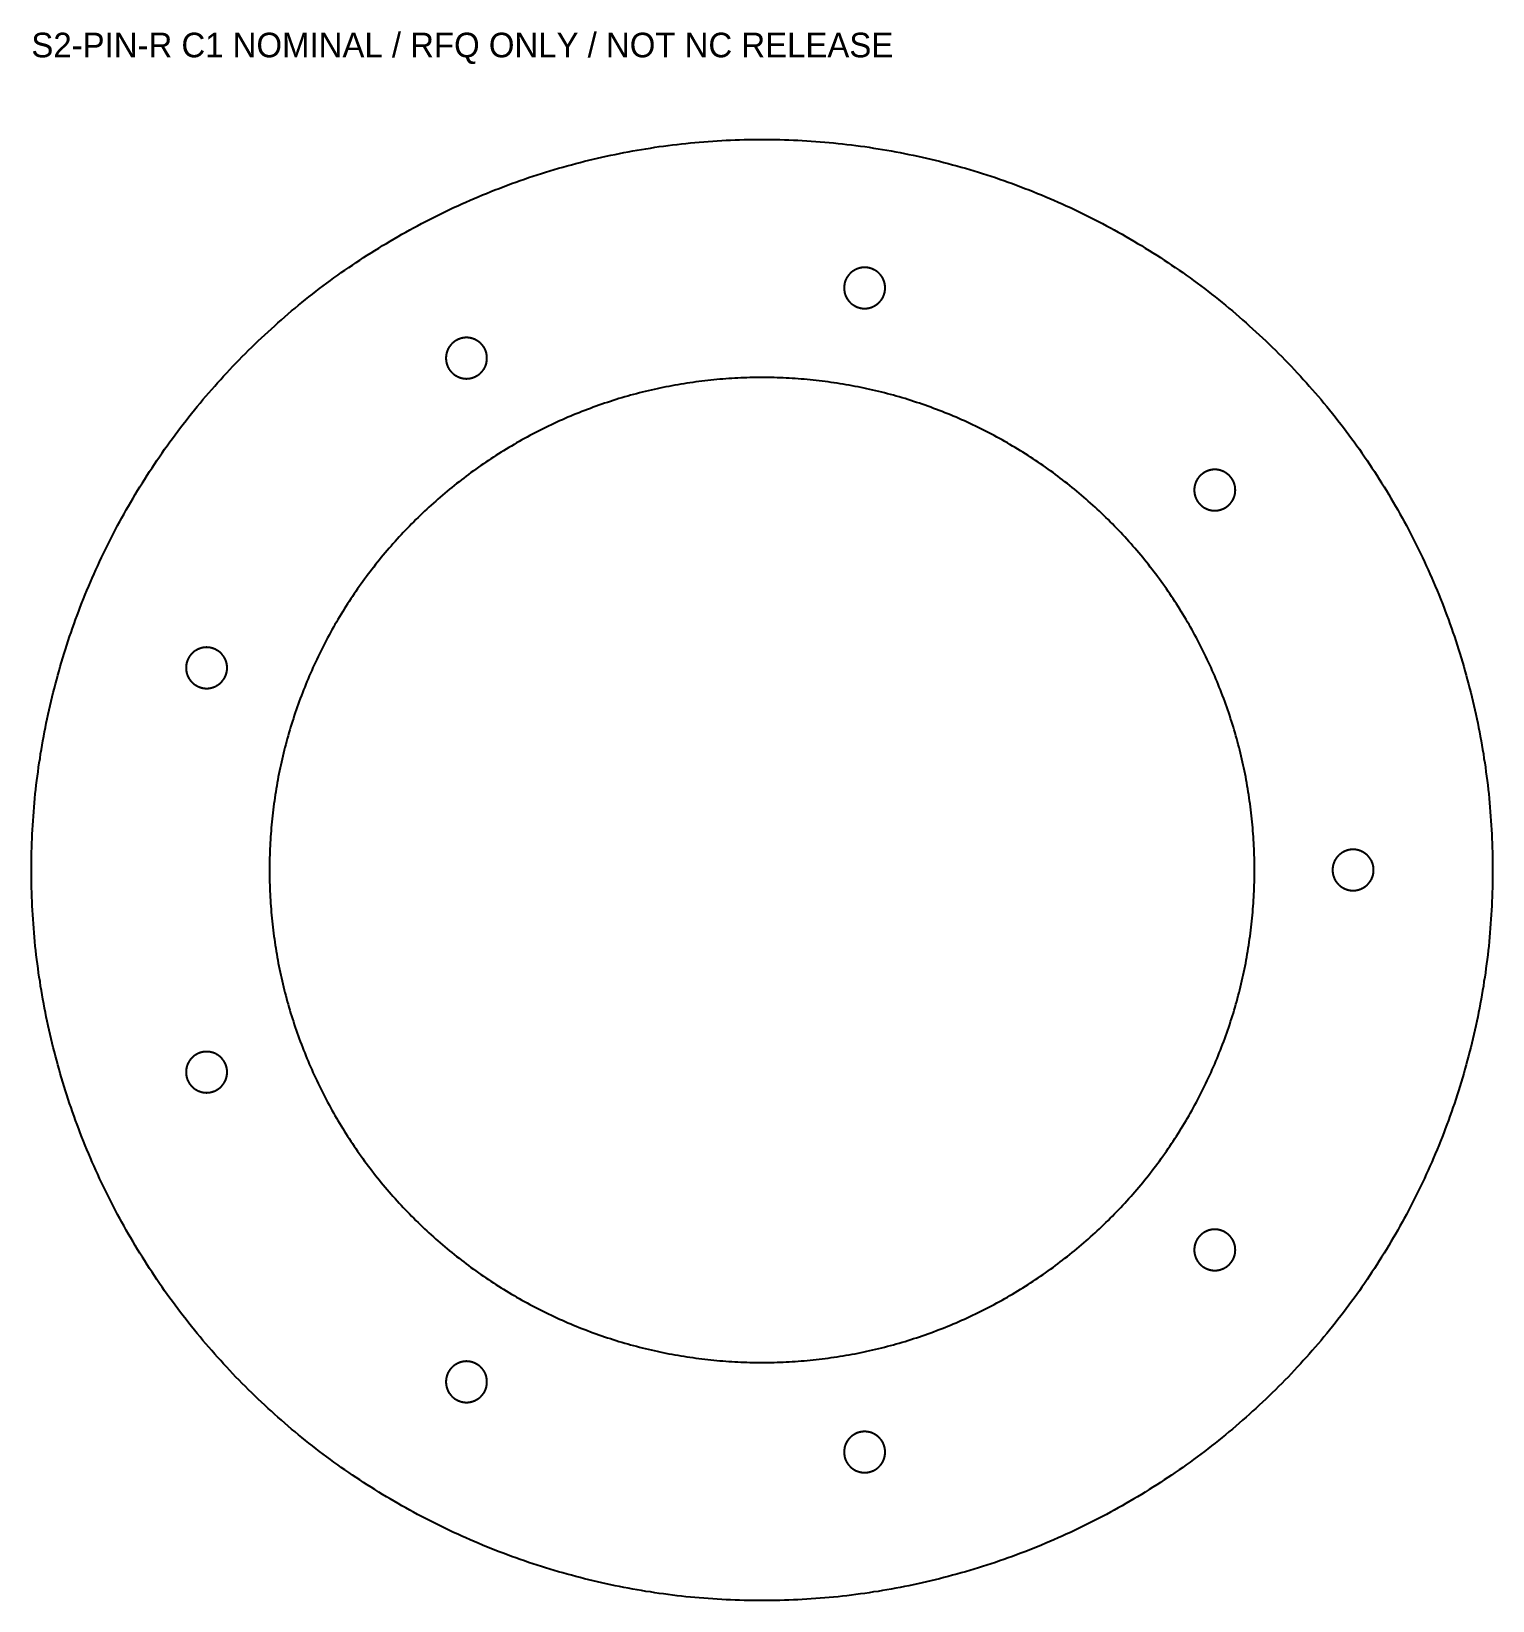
# Model space of a CAD drawing. Header units: millimetres. Extents: x -89 to 89, y -89 to 102.
import ezdxf

# ---------------------------------------------------------------- set-up
doc = ezdxf.new("R2010")
doc.units = ezdxf.units.MM
doc.layers.add('CUT', color=7, linetype='Continuous')
doc.layers.add('INFO', color=7, linetype='Continuous')

msp = doc.modelspace()

# ---------------------------------------------------------------- texts
at = {"layer": 'INFO'}
msp.add_text('S2-PIN-R C1 NOMINAL / RFQ ONLY / NOT NC RELEASE', height=3, dxfattribs=at).set_placement((-89, 99))

# ---------------------------------------------------------------- linework, layer by layer
at = {"layer": 'CUT'}
for points in [[(88.83, -5.46), (88.8, -6), (88.76, -6.55), (88.72, -7.09), (88.67, -7.64), (88.62, -8.18), (88.57, -8.72), (88.52, -9.27), (88.46, -9.81), (88.4, -10.35), (88.33, -10.89), (88.26, -11.44), (88.19, -11.98), (88.12, -12.52), (88.04, -13.06), (87.95, -13.6), (87.87, -14.14), (87.78, -14.68), (87.69, -15.22), (87.59, -15.75), (87.5, -16.29), (87.39, -16.83), (87.29, -17.36), (87.18, -17.9), (87.07, -18.43), (86.96, -18.97), (86.84, -19.5), (86.72, -20.03), (86.59, -20.56), (86.46, -21.1), (86.33, -21.63), (86.2, -22.15), (86.06, -22.68), (85.92, -23.21), (85.78, -23.74), (85.63, -24.26), (85.48, -24.79), (85.32, -25.31), (85.17, -25.84), (85.01, -26.36), (84.84, -26.88), (84.68, -27.4), (84.51, -27.92), (84.34, -28.44), (84.16, -28.95), (83.98, -29.47), (83.8, -29.98), (83.61, -30.5), (83.42, -31.01), (83.23, -31.52), (83.04, -32.03), (82.84, -32.54), (82.64, -33.05), (82.43, -33.55), (82.23, -34.06), (82.01, -34.56), (81.8, -35.07), (81.58, -35.57), (81.36, -36.07), (81.14, -36.57), (80.92, -37.06), (80.69, -37.56), (80.46, -38.05), (80.22, -38.55), (79.98, -39.04), (79.74, -39.53), (79.5, -40.02), (79.25, -40.5), (79, -40.99), (78.75, -41.47), (78.49, -41.95), (78.23, -42.44), (77.97, -42.91), (77.71, -43.39), (77.44, -43.87), (77.17, -44.34), (76.89, -44.81), (76.62, -45.29), (76.34, -45.76), (76.06, -46.22), (75.77, -46.69), (75.48, -47.15), (75.19, -47.61), (74.9, -48.08), (74.6, -48.53), (74.3, -48.99), (74, -49.45), (73.7, -49.9), (73.39, -50.35), (73.08, -50.8), (72.77, -51.25), (72.45, -51.69), (72.13, -52.14), (71.81, -52.58), (71.49, -53.02), (71.16, -53.45), (70.83, -53.89), (70.5, -54.32), (70.16, -54.76), (69.83, -55.19), (69.49, -55.61), (69.14, -56.04), (68.8, -56.46), (68.45, -56.88), (68.1, -57.3), (67.75, -57.72), (67.39, -58.13), (67.03, -58.54), (66.67, -58.96), (66.31, -59.36), (65.94, -59.77), (65.58, -60.17), (65.21, -60.57), (64.83, -60.97), (64.46, -61.37), (64.08, -61.76), (63.7, -62.16), (63.32, -62.55), (62.93, -62.93), (62.55, -63.32), (62.16, -63.7), (61.76, -64.08), (61.37, -64.46), (60.97, -64.83), (60.57, -65.21), (60.17, -65.58), (59.77, -65.94), (59.36, -66.31), (58.96, -66.67), (58.54, -67.03), (58.13, -67.39), (57.72, -67.75), (57.3, -68.1), (56.88, -68.45), (56.46, -68.8), (56.04, -69.14), (55.61, -69.49), (55.19, -69.83), (54.76, -70.16), (54.32, -70.5), (53.89, -70.83), (53.45, -71.16), (53.02, -71.49), (52.58, -71.81), (52.14, -72.13), (51.69, -72.45), (51.25, -72.77), (50.8, -73.08), (50.35, -73.39), (49.9, -73.7), (49.45, -74), (48.99, -74.3), (48.53, -74.6), (48.08, -74.9), (47.61, -75.19), (47.15, -75.48), (46.69, -75.77), (46.22, -76.06), (45.76, -76.34), (45.29, -76.62), (44.81, -76.89), (44.34, -77.17), (43.87, -77.44), (43.39, -77.71), (42.91, -77.97), (42.44, -78.23), (41.95, -78.49), (41.47, -78.75), (40.99, -79), (40.5, -79.25), (40.02, -79.5), (39.53, -79.74), (39.04, -79.98), (38.55, -80.22), (38.05, -80.46), (37.56, -80.69), (37.06, -80.92), (36.57, -81.14), (36.07, -81.36), (35.57, -81.58), (35.07, -81.8), (34.56, -82.01), (34.06, -82.23), (33.55, -82.43), (33.05, -82.64), (32.54, -82.84), (32.03, -83.04), (31.52, -83.23), (31.01, -83.42), (30.5, -83.61), (29.98, -83.8), (29.47, -83.98), (28.95, -84.16), (28.44, -84.34), (27.92, -84.51), (27.4, -84.68), (26.88, -84.84), (26.36, -85.01), (25.84, -85.17), (25.31, -85.32), (24.79, -85.48), (24.26, -85.63), (23.74, -85.78), (23.21, -85.92), (22.68, -86.06), (22.15, -86.2), (21.63, -86.33), (21.1, -86.46), (20.56, -86.59), (20.03, -86.72), (19.5, -86.84), (18.97, -86.96), (18.43, -87.07), (17.9, -87.18), (17.36, -87.29), (16.83, -87.39), (16.29, -87.5), (15.75, -87.59), (15.22, -87.69), (14.68, -87.78), (14.14, -87.87), (13.6, -87.95), (13.06, -88.04), (12.52, -88.12), (11.98, -88.19), (11.44, -88.26), (10.89, -88.33), (10.35, -88.4), (9.81, -88.46), (9.27, -88.52), (8.72, -88.57), (8.18, -88.62), (7.64, -88.67), (7.09, -88.72), (6.55, -88.76), (6, -88.8), (5.46, -88.83), (4.91, -88.86), (4.37, -88.89), (3.82, -88.92), (3.28, -88.94), (2.73, -88.96), (2.18, -88.97), (1.64, -88.98), (1.09, -88.99), (0.55, -89), (0, -89), (-0.55, -89), (-1.09, -88.99), (-1.64, -88.98), (-2.18, -88.97), (-2.73, -88.96), (-3.28, -88.94), (-3.82, -88.92), (-4.37, -88.89), (-4.91, -88.86), (-5.46, -88.83), (-6, -88.8), (-6.55, -88.76), (-7.09, -88.72), (-7.64, -88.67), (-8.18, -88.62), (-8.72, -88.57), (-9.27, -88.52), (-9.81, -88.46), (-10.35, -88.4), (-10.89, -88.33), (-11.44, -88.26), (-11.98, -88.19), (-12.52, -88.12), (-13.06, -88.04), (-13.6, -87.95), (-14.14, -87.87), (-14.68, -87.78), (-15.22, -87.69), (-15.75, -87.59), (-16.29, -87.5), (-16.83, -87.39), (-17.36, -87.29), (-17.9, -87.18), (-18.43, -87.07), (-18.97, -86.96), (-19.5, -86.84), (-20.03, -86.72), (-20.56, -86.59), (-21.1, -86.46), (-21.63, -86.33), (-22.15, -86.2), (-22.68, -86.06), (-23.21, -85.92), (-23.74, -85.78), (-24.26, -85.63), (-24.79, -85.48), (-25.31, -85.32), (-25.84, -85.17), (-26.36, -85.01), (-26.88, -84.84), (-27.4, -84.68), (-27.92, -84.51), (-28.44, -84.34), (-28.95, -84.16), (-29.47, -83.98), (-29.98, -83.8), (-30.5, -83.61), (-31.01, -83.42), (-31.52, -83.23), (-32.03, -83.04), (-32.54, -82.84), (-33.05, -82.64), (-33.55, -82.43), (-34.06, -82.23), (-34.56, -82.01), (-35.07, -81.8), (-35.57, -81.58), (-36.07, -81.36), (-36.57, -81.14), (-37.06, -80.92), (-37.56, -80.69), (-38.05, -80.46), (-38.55, -80.22), (-39.04, -79.98), (-39.53, -79.74), (-40.02, -79.5), (-40.5, -79.25), (-40.99, -79), (-41.47, -78.75), (-41.95, -78.49), (-42.44, -78.23), (-42.91, -77.97), (-43.39, -77.71), (-43.87, -77.44), (-44.34, -77.17), (-44.81, -76.89), (-45.29, -76.62), (-45.76, -76.34), (-46.22, -76.06), (-46.69, -75.77), (-47.15, -75.48), (-47.61, -75.19), (-48.08, -74.9), (-48.53, -74.6), (-48.99, -74.3), (-49.45, -74), (-49.9, -73.7), (-50.35, -73.39), (-50.8, -73.08), (-51.25, -72.77), (-51.69, -72.45), (-52.14, -72.13), (-52.58, -71.81), (-53.02, -71.49), (-53.45, -71.16), (-53.89, -70.83), (-54.32, -70.5), (-54.76, -70.16), (-55.19, -69.83), (-55.61, -69.49), (-56.04, -69.14), (-56.46, -68.8), (-56.88, -68.45), (-57.3, -68.1), (-57.72, -67.75), (-58.13, -67.39), (-58.54, -67.03), (-58.96, -66.67), (-59.36, -66.31), (-59.77, -65.94), (-60.17, -65.58), (-60.57, -65.21), (-60.97, -64.83), (-61.37, -64.46), (-61.76, -64.08), (-62.16, -63.7), (-62.55, -63.32), (-62.93, -62.93), (-63.32, -62.55), (-63.7, -62.16), (-64.08, -61.76), (-64.46, -61.37), (-64.83, -60.97), (-65.21, -60.57), (-65.58, -60.17), (-65.94, -59.77), (-66.31, -59.36), (-66.67, -58.96), (-67.03, -58.54), (-67.39, -58.13), (-67.75, -57.72), (-68.1, -57.3), (-68.45, -56.88), (-68.8, -56.46), (-69.14, -56.04), (-69.49, -55.61), (-69.83, -55.19), (-70.16, -54.76), (-70.5, -54.32), (-70.83, -53.89), (-71.16, -53.45), (-71.49, -53.02), (-71.81, -52.58), (-72.13, -52.14), (-72.45, -51.69), (-72.77, -51.25), (-73.08, -50.8), (-73.39, -50.35), (-73.7, -49.9), (-74, -49.45), (-74.3, -48.99), (-74.6, -48.53), (-74.9, -48.08), (-75.19, -47.61), (-75.48, -47.15), (-75.77, -46.69), (-76.06, -46.22), (-76.34, -45.76), (-76.62, -45.29), (-76.89, -44.81), (-77.17, -44.34), (-77.44, -43.87), (-77.71, -43.39), (-77.97, -42.91), (-78.23, -42.44), (-78.49, -41.95), (-78.75, -41.47), (-79, -40.99), (-79.25, -40.5), (-79.5, -40.02), (-79.74, -39.53), (-79.98, -39.04), (-80.22, -38.55), (-80.46, -38.05), (-80.69, -37.56), (-80.92, -37.06), (-81.14, -36.57), (-81.36, -36.07), (-81.58, -35.57), (-81.8, -35.07), (-82.01, -34.56), (-82.23, -34.06), (-82.43, -33.55), (-82.64, -33.05), (-82.84, -32.54), (-83.04, -32.03), (-83.23, -31.52), (-83.42, -31.01), (-83.61, -30.5), (-83.8, -29.98), (-83.98, -29.47), (-84.16, -28.95), (-84.34, -28.44), (-84.51, -27.92), (-84.68, -27.4), (-84.84, -26.88), (-85.01, -26.36), (-85.17, -25.84), (-85.32, -25.31), (-85.48, -24.79), (-85.63, -24.26), (-85.78, -23.74), (-85.92, -23.21), (-86.06, -22.68), (-86.2, -22.15), (-86.33, -21.63), (-86.46, -21.1), (-86.59, -20.56), (-86.72, -20.03), (-86.84, -19.5), (-86.96, -18.97), (-87.07, -18.43), (-87.18, -17.9), (-87.29, -17.36), (-87.39, -16.83), (-87.5, -16.29), (-87.59, -15.75), (-87.69, -15.22), (-87.78, -14.68), (-87.87, -14.14), (-87.95, -13.6), (-88.04, -13.06), (-88.12, -12.52), (-88.19, -11.98), (-88.26, -11.44), (-88.33, -10.89), (-88.4, -10.35), (-88.46, -9.81), (-88.52, -9.27), (-88.57, -8.72), (-88.62, -8.18), (-88.67, -7.64), (-88.72, -7.09), (-88.76, -6.55), (-88.8, -6), (-88.83, -5.46), (-88.86, -4.91), (-88.89, -4.37), (-88.92, -3.82), (-88.94, -3.28), (-88.96, -2.73), (-88.97, -2.18), (-88.98, -1.64), (-88.99, -1.09), (-89, -0.55), (-89, 0), (-89, 0.55), (-88.99, 1.09), (-88.98, 1.64), (-88.97, 2.18), (-88.96, 2.73), (-88.94, 3.28), (-88.92, 3.82), (-88.89, 4.37), (-88.86, 4.91), (-88.83, 5.46), (-88.8, 6), (-88.76, 6.55), (-88.72, 7.09), (-88.67, 7.64), (-88.62, 8.18), (-88.57, 8.72), (-88.52, 9.27), (-88.46, 9.81), (-88.4, 10.35), (-88.33, 10.89), (-88.26, 11.44), (-88.19, 11.98), (-88.12, 12.52), (-88.04, 13.06), (-87.95, 13.6), (-87.87, 14.14), (-87.78, 14.68), (-87.69, 15.22), (-87.59, 15.75), (-87.5, 16.29), (-87.39, 16.83), (-87.29, 17.36), (-87.18, 17.9), (-87.07, 18.43), (-86.96, 18.97), (-86.84, 19.5), (-86.72, 20.03), (-86.59, 20.56), (-86.46, 21.1), (-86.33, 21.63), (-86.2, 22.15), (-86.06, 22.68), (-85.92, 23.21), (-85.78, 23.74), (-85.63, 24.26), (-85.48, 24.79), (-85.32, 25.31), (-85.17, 25.84), (-85.01, 26.36), (-84.84, 26.88), (-84.68, 27.4), (-84.51, 27.92), (-84.34, 28.44), (-84.16, 28.95), (-83.98, 29.47), (-83.8, 29.98), (-83.61, 30.5), (-83.42, 31.01), (-83.23, 31.52), (-83.04, 32.03), (-82.84, 32.54), (-82.64, 33.05), (-82.43, 33.55), (-82.23, 34.06), (-82.01, 34.56), (-81.8, 35.07), (-81.58, 35.57), (-81.36, 36.07), (-81.14, 36.57), (-80.92, 37.06), (-80.69, 37.56), (-80.46, 38.05), (-80.22, 38.55), (-79.98, 39.04), (-79.74, 39.53), (-79.5, 40.02), (-79.25, 40.5), (-79, 40.99), (-78.75, 41.47), (-78.49, 41.95), (-78.23, 42.44), (-77.97, 42.91), (-77.71, 43.39), (-77.44, 43.87), (-77.17, 44.34), (-76.89, 44.81), (-76.62, 45.29), (-76.34, 45.76), (-76.06, 46.22), (-75.77, 46.69), (-75.48, 47.15), (-75.19, 47.61), (-74.9, 48.08), (-74.6, 48.53), (-74.3, 48.99), (-74, 49.45), (-73.7, 49.9), (-73.39, 50.35), (-73.08, 50.8), (-72.77, 51.25), (-72.45, 51.69), (-72.13, 52.14), (-71.81, 52.58), (-71.49, 53.02), (-71.16, 53.45), (-70.83, 53.89), (-70.5, 54.32), (-70.16, 54.76), (-69.83, 55.19), (-69.49, 55.61), (-69.14, 56.04), (-68.8, 56.46), (-68.45, 56.88), (-68.1, 57.3), (-67.75, 57.72), (-67.39, 58.13), (-67.03, 58.54), (-66.67, 58.96), (-66.31, 59.36), (-65.94, 59.77), (-65.58, 60.17), (-65.21, 60.57), (-64.83, 60.97), (-64.46, 61.37), (-64.08, 61.76), (-63.7, 62.16), (-63.32, 62.55), (-62.93, 62.93), (-62.55, 63.32), (-62.16, 63.7), (-61.76, 64.08), (-61.37, 64.46), (-60.97, 64.83), (-60.57, 65.21), (-60.17, 65.58), (-59.77, 65.94), (-59.36, 66.31), (-58.96, 66.67), (-58.54, 67.03), (-58.13, 67.39), (-57.72, 67.75), (-57.3, 68.1), (-56.88, 68.45), (-56.46, 68.8), (-56.04, 69.14), (-55.61, 69.49), (-55.19, 69.83), (-54.76, 70.16), (-54.32, 70.5), (-53.89, 70.83), (-53.45, 71.16), (-53.02, 71.49), (-52.58, 71.81), (-52.14, 72.13), (-51.69, 72.45), (-51.25, 72.77), (-50.8, 73.08), (-50.35, 73.39), (-49.9, 73.7), (-49.45, 74), (-48.99, 74.3), (-48.53, 74.6), (-48.08, 74.9), (-47.61, 75.19), (-47.15, 75.48), (-46.69, 75.77), (-46.22, 76.06), (-45.76, 76.34), (-45.29, 76.62), (-44.81, 76.89), (-44.34, 77.17), (-43.87, 77.44), (-43.39, 77.71), (-42.91, 77.97), (-42.44, 78.23), (-41.95, 78.49), (-41.47, 78.75), (-40.99, 79), (-40.5, 79.25), (-40.02, 79.5), (-39.53, 79.74), (-39.04, 79.98), (-38.55, 80.22), (-38.05, 80.46), (-37.56, 80.69), (-37.06, 80.92), (-36.57, 81.14), (-36.07, 81.36), (-35.57, 81.58), (-35.07, 81.8), (-34.56, 82.01), (-34.06, 82.23), (-33.55, 82.43), (-33.05, 82.64), (-32.54, 82.84), (-32.03, 83.04), (-31.52, 83.23), (-31.01, 83.42), (-30.5, 83.61), (-29.98, 83.8), (-29.47, 83.98), (-28.95, 84.16), (-28.44, 84.34), (-27.92, 84.51), (-27.4, 84.68), (-26.88, 84.84), (-26.36, 85.01), (-25.84, 85.17), (-25.31, 85.32), (-24.79, 85.48), (-24.26, 85.63), (-23.74, 85.78), (-23.21, 85.92), (-22.68, 86.06), (-22.15, 86.2), (-21.63, 86.33), (-21.1, 86.46), (-20.56, 86.59), (-20.03, 86.72), (-19.5, 86.84), (-18.97, 86.96), (-18.43, 87.07), (-17.9, 87.18), (-17.36, 87.29), (-16.83, 87.39), (-16.29, 87.5), (-15.75, 87.59), (-15.22, 87.69), (-14.68, 87.78), (-14.14, 87.87), (-13.6, 87.95), (-13.06, 88.04), (-12.52, 88.12), (-11.98, 88.19), (-11.44, 88.26), (-10.89, 88.33), (-10.35, 88.4), (-9.81, 88.46), (-9.27, 88.52), (-8.72, 88.57), (-8.18, 88.62), (-7.64, 88.67), (-7.09, 88.72), (-6.55, 88.76), (-6, 88.8), (-5.46, 88.83), (-4.91, 88.86), (-4.37, 88.89), (-3.82, 88.92), (-3.28, 88.94), (-2.73, 88.96), (-2.18, 88.97), (-1.64, 88.98), (-1.09, 88.99), (-0.55, 89), (0, 89), (0.55, 89), (1.09, 88.99), (1.64, 88.98), (2.18, 88.97), (2.73, 88.96), (3.28, 88.94), (3.82, 88.92), (4.37, 88.89), (4.91, 88.86), (5.46, 88.83), (6, 88.8), (6.55, 88.76), (7.09, 88.72), (7.64, 88.67), (8.18, 88.62), (8.72, 88.57), (9.27, 88.52), (9.81, 88.46), (10.35, 88.4), (10.89, 88.33), (11.44, 88.26), (11.98, 88.19), (12.52, 88.12), (13.06, 88.04), (13.6, 87.95), (14.14, 87.87), (14.68, 87.78), (15.22, 87.69), (15.75, 87.59), (16.29, 87.5), (16.83, 87.39), (17.36, 87.29), (17.9, 87.18), (18.43, 87.07), (18.97, 86.96), (19.5, 86.84), (20.03, 86.72), (20.56, 86.59), (21.1, 86.46), (21.63, 86.33), (22.15, 86.2), (22.68, 86.06), (23.21, 85.92), (23.74, 85.78), (24.26, 85.63), (24.79, 85.48), (25.31, 85.32), (25.84, 85.17), (26.36, 85.01), (26.88, 84.84), (27.4, 84.68), (27.92, 84.51), (28.44, 84.34), (28.95, 84.16), (29.47, 83.98), (29.98, 83.8), (30.5, 83.61), (31.01, 83.42), (31.52, 83.23), (32.03, 83.04), (32.54, 82.84), (33.05, 82.64), (33.55, 82.43), (34.06, 82.23), (34.56, 82.01), (35.07, 81.8), (35.57, 81.58), (36.07, 81.36), (36.57, 81.14), (37.06, 80.92), (37.56, 80.69), (38.05, 80.46), (38.55, 80.22), (39.04, 79.98), (39.53, 79.74), (40.02, 79.5), (40.5, 79.25), (40.99, 79), (41.47, 78.75), (41.95, 78.49), (42.44, 78.23), (42.91, 77.97), (43.39, 77.71), (43.87, 77.44), (44.34, 77.17), (44.81, 76.89), (45.29, 76.62), (45.76, 76.34), (46.22, 76.06), (46.69, 75.77), (47.15, 75.48), (47.61, 75.19), (48.08, 74.9), (48.53, 74.6), (48.99, 74.3), (49.45, 74), (49.9, 73.7), (50.35, 73.39), (50.8, 73.08), (51.25, 72.77), (51.69, 72.45), (52.14, 72.13), (52.58, 71.81), (53.02, 71.49), (53.45, 71.16), (53.89, 70.83), (54.32, 70.5), (54.76, 70.16), (55.19, 69.83), (55.61, 69.49), (56.04, 69.14), (56.46, 68.8), (56.88, 68.45), (57.3, 68.1), (57.72, 67.75), (58.13, 67.39), (58.54, 67.03), (58.96, 66.67), (59.36, 66.31), (59.77, 65.94), (60.17, 65.58), (60.57, 65.21), (60.97, 64.83), (61.37, 64.46), (61.76, 64.08), (62.16, 63.7), (62.55, 63.32), (62.93, 62.93), (63.32, 62.55), (63.7, 62.16), (64.08, 61.76), (64.46, 61.37), (64.83, 60.97), (65.21, 60.57), (65.58, 60.17), (65.94, 59.77), (66.31, 59.36), (66.67, 58.96), (67.03, 58.54), (67.39, 58.13), (67.75, 57.72), (68.1, 57.3), (68.45, 56.88), (68.8, 56.46), (69.14, 56.04), (69.49, 55.61), (69.83, 55.19), (70.16, 54.76), (70.5, 54.32), (70.83, 53.89), (71.16, 53.45), (71.49, 53.02), (71.81, 52.58), (72.13, 52.14), (72.45, 51.69), (72.77, 51.25), (73.08, 50.8), (73.39, 50.35), (73.7, 49.9), (74, 49.45), (74.3, 48.99), (74.6, 48.53), (74.9, 48.08), (75.19, 47.61), (75.48, 47.15), (75.77, 46.69), (76.06, 46.22), (76.34, 45.76), (76.62, 45.29), (76.89, 44.81), (77.17, 44.34), (77.44, 43.87), (77.71, 43.39), (77.97, 42.91), (78.23, 42.44), (78.49, 41.95), (78.75, 41.47), (79, 40.99), (79.25, 40.5), (79.5, 40.02), (79.74, 39.53), (79.98, 39.04), (80.22, 38.55), (80.46, 38.05), (80.69, 37.56), (80.92, 37.06), (81.14, 36.57), (81.36, 36.07), (81.58, 35.57), (81.8, 35.07), (82.01, 34.56), (82.23, 34.06), (82.43, 33.55), (82.64, 33.05), (82.84, 32.54), (83.04, 32.03), (83.23, 31.52), (83.42, 31.01), (83.61, 30.5), (83.8, 29.98), (83.98, 29.47), (84.16, 28.95), (84.34, 28.44), (84.51, 27.92), (84.68, 27.4), (84.84, 26.88), (85.01, 26.36), (85.17, 25.84), (85.32, 25.31), (85.48, 24.79), (85.63, 24.26), (85.78, 23.74), (85.92, 23.21), (86.06, 22.68), (86.2, 22.15), (86.33, 21.63), (86.46, 21.1), (86.59, 20.56), (86.72, 20.03), (86.84, 19.5), (86.96, 18.97), (87.07, 18.43), (87.18, 17.9), (87.29, 17.36), (87.39, 16.83), (87.5, 16.29), (87.59, 15.75), (87.69, 15.22), (87.78, 14.68), (87.87, 14.14), (87.95, 13.6), (88.04, 13.06), (88.12, 12.52), (88.19, 11.98), (88.26, 11.44), (88.33, 10.89), (88.4, 10.35), (88.46, 9.81), (88.52, 9.27), (88.57, 8.72), (88.62, 8.18), (88.67, 7.64), (88.72, 7.09), (88.76, 6.55), (88.8, 6), (88.83, 5.46), (88.86, 4.91), (88.89, 4.37), (88.92, 3.82), (88.94, 3.28), (88.96, 2.73), (88.97, 2.18), (88.98, 1.64), (88.99, 1.09), (89, 0.55), (89, 0), (89, -0.55), (88.99, -1.09), (88.98, -1.64), (88.97, -2.18), (88.96, -2.73), (88.94, -3.28), (88.92, -3.82), (88.89, -4.37), (88.86, -4.91)], [(15, 71.01), (15, 71.03), (15, 71.04), (15, 71.06), (15, 71.07), (15, 71.09), (14.99, 71.11), (14.99, 71.12), (14.99, 71.14), (14.99, 71.15), (14.99, 71.17), (14.99, 71.18), (14.99, 71.2), (14.98, 71.21), (14.98, 71.23), (14.98, 71.24), (14.98, 71.26), (14.98, 71.27), (14.97, 71.29), (14.97, 71.3), (14.97, 71.32), (14.97, 71.33), (14.96, 71.35), (14.96, 71.36), (14.96, 71.38), (14.95, 71.39), (14.95, 71.41), (14.95, 71.42), (14.95, 71.44), (14.94, 71.45), (14.94, 71.47), (14.94, 71.48), (14.93, 71.5), (14.93, 71.51), (14.92, 71.53), (14.92, 71.54), (14.92, 71.56), (14.91, 71.57), (14.91, 71.59), (14.9, 71.6), (14.9, 71.62), (14.9, 71.63), (14.89, 71.65), (14.89, 71.66), (14.88, 71.68), (14.88, 71.69), (14.87, 71.7), (14.87, 71.72), (14.86, 71.73), (14.86, 71.75), (14.85, 71.76), (14.85, 71.78), (14.84, 71.79), (14.84, 71.81), (14.83, 71.82), (14.82, 71.83), (14.82, 71.85), (14.81, 71.86), (14.81, 71.88), (14.8, 71.89), (14.79, 71.91), (14.79, 71.92), (14.78, 71.93), (14.78, 71.95), (14.77, 71.96), (14.76, 71.98), (14.76, 71.99), (14.75, 72), (14.74, 72.02), (14.74, 72.03), (14.73, 72.04), (14.72, 72.06), (14.71, 72.07), (14.71, 72.08), (14.7, 72.1), (14.69, 72.11), (14.69, 72.13), (14.68, 72.14), (14.67, 72.15), (14.66, 72.17), (14.65, 72.18), (14.65, 72.19), (14.64, 72.2), (14.63, 72.22), (14.62, 72.23), (14.61, 72.24), (14.61, 72.26), (14.6, 72.27), (14.59, 72.28), (14.58, 72.3), (14.57, 72.31), (14.56, 72.32), (14.56, 72.33), (14.55, 72.35), (14.54, 72.36), (14.53, 72.37), (14.52, 72.38), (14.51, 72.4), (14.5, 72.41), (14.49, 72.42), (14.48, 72.43), (14.47, 72.44), (14.46, 72.46), (14.45, 72.47), (14.44, 72.48), (14.44, 72.49), (14.43, 72.5), (14.42, 72.52), (14.41, 72.53), (14.4, 72.54), (14.39, 72.55), (14.38, 72.56), (14.37, 72.57), (14.36, 72.59), (14.34, 72.6), (14.33, 72.61), (14.32, 72.62), (14.31, 72.63), (14.3, 72.64), (14.29, 72.65), (14.28, 72.66), (14.27, 72.67), (14.26, 72.68), (14.25, 72.7), (14.24, 72.71), (14.23, 72.72), (14.22, 72.73), (14.2, 72.74), (14.19, 72.75), (14.18, 72.76), (14.17, 72.77), (14.16, 72.78), (14.15, 72.79), (14.14, 72.8), (14.12, 72.81), (14.11, 72.82), (14.1, 72.83), (14.09, 72.84), (14.08, 72.85), (14.06, 72.86), (14.05, 72.87), (14.04, 72.88), (14.03, 72.89), (14.02, 72.9), (14, 72.91), (13.99, 72.91), (13.98, 72.92), (13.97, 72.93), (13.95, 72.94), (13.94, 72.95), (13.93, 72.96), (13.92, 72.97), (13.9, 72.98), (13.89, 72.98), (13.88, 72.99), (13.87, 73), (13.85, 73.01), (13.84, 73.02), (13.83, 73.03), (13.81, 73.03), (13.8, 73.04), (13.79, 73.05), (13.77, 73.06), (13.76, 73.07), (13.75, 73.07), (13.73, 73.08), (13.72, 73.09), (13.71, 73.1), (13.69, 73.1), (13.68, 73.11), (13.67, 73.12), (13.65, 73.13), (13.64, 73.13), (13.63, 73.14), (13.61, 73.15), (13.6, 73.15), (13.59, 73.16), (13.57, 73.17), (13.56, 73.17), (13.54, 73.18), (13.53, 73.19), (13.52, 73.19), (13.5, 73.2), (13.49, 73.2), (13.47, 73.21), (13.46, 73.22), (13.45, 73.22), (13.43, 73.23), (13.42, 73.23), (13.4, 73.24), (13.39, 73.24), (13.37, 73.25), (13.36, 73.25), (13.34, 73.26), (13.33, 73.27), (13.32, 73.27), (13.3, 73.28), (13.29, 73.28), (13.27, 73.28), (13.26, 73.29), (13.24, 73.29), (13.23, 73.3), (13.21, 73.3), (13.2, 73.31), (13.18, 73.31), (13.17, 73.32), (13.15, 73.32), (13.14, 73.32), (13.12, 73.33), (13.11, 73.33), (13.1, 73.33), (13.08, 73.34), (13.07, 73.34), (13.05, 73.35), (13.04, 73.35), (13.02, 73.35), (13.01, 73.36), (12.99, 73.36), (12.98, 73.36), (12.96, 73.36), (12.95, 73.37), (12.93, 73.37), (12.91, 73.37), (12.9, 73.37), (12.88, 73.38), (12.87, 73.38), (12.85, 73.38), (12.84, 73.38), (12.82, 73.39), (12.81, 73.39), (12.79, 73.39), (12.78, 73.39), (12.76, 73.39), (12.75, 73.39), (12.73, 73.4), (12.72, 73.4), (12.7, 73.4), (12.69, 73.4), (12.67, 73.4), (12.66, 73.4), (12.64, 73.4), (12.63, 73.4), (12.61, 73.4), (12.59, 73.4), (12.58, 73.4), (12.56, 73.41), (12.55, 73.41), (12.53, 73.41), (12.52, 73.41), (12.5, 73.41), (12.49, 73.41), (12.47, 73.41), (12.46, 73.41), (12.44, 73.41), (12.43, 73.4), (12.41, 73.4), (12.4, 73.4), (12.38, 73.4), (12.36, 73.4), (12.35, 73.4), (12.33, 73.4), (12.32, 73.4), (12.3, 73.4), (12.29, 73.4), (12.27, 73.4), (12.26, 73.39), (12.24, 73.39), (12.23, 73.39), (12.21, 73.39), (12.2, 73.39), (12.18, 73.39), (12.17, 73.38), (12.15, 73.38), (12.14, 73.38), (12.12, 73.38), (12.11, 73.37), (12.09, 73.37), (12.08, 73.37), (12.06, 73.37), (12.05, 73.36), (12.03, 73.36), (12.01, 73.36), (12, 73.36), (11.98, 73.35), (11.97, 73.35), (11.95, 73.35), (11.94, 73.34), (11.93, 73.34), (11.91, 73.33), (11.9, 73.33), (11.88, 73.33), (11.87, 73.32), (11.85, 73.32), (11.84, 73.32), (11.82, 73.31), (11.81, 73.31), (11.79, 73.3), (11.78, 73.3), (11.76, 73.29), (11.75, 73.29), (11.73, 73.28), (11.72, 73.28), (11.7, 73.28), (11.69, 73.27), (11.67, 73.27), (11.66, 73.26), (11.65, 73.25), (11.63, 73.25), (11.62, 73.24), (11.6, 73.24), (11.59, 73.23), (11.57, 73.23), (11.56, 73.22), (11.55, 73.22), (11.53, 73.21), (11.52, 73.2), (11.5, 73.2), (11.49, 73.19), (11.48, 73.19), (11.46, 73.18), (11.45, 73.17), (11.43, 73.17), (11.42, 73.16), (11.41, 73.15), (11.39, 73.15), (11.38, 73.14), (11.36, 73.13), (11.35, 73.13), (11.34, 73.12), (11.32, 73.11), (11.31, 73.1), (11.3, 73.1), (11.28, 73.09), (11.27, 73.08), (11.26, 73.07), (11.24, 73.07), (11.23, 73.06), (11.22, 73.05), (11.2, 73.04), (11.19, 73.03), (11.18, 73.03), (11.17, 73.02), (11.15, 73.01), (11.14, 73), (11.13, 72.99), (11.11, 72.98), (11.1, 72.98), (11.09, 72.97), (11.08, 72.96), (11.06, 72.95), (11.05, 72.94), (11.04, 72.93), (11.03, 72.92), (11.01, 72.91), (11, 72.91), (10.99, 72.9), (10.98, 72.89), (10.96, 72.88), (10.95, 72.87), (10.94, 72.86), (10.93, 72.85), (10.92, 72.84), (10.9, 72.83), (10.89, 72.82), (10.88, 72.81), (10.87, 72.8), (10.86, 72.79), (10.85, 72.78), (10.84, 72.77), (10.82, 72.76), (10.81, 72.75), (10.8, 72.74), (10.79, 72.73), (10.78, 72.72), (10.77, 72.71), (10.76, 72.7), (10.75, 72.68), (10.73, 72.67), (10.72, 72.66), (10.71, 72.65), (10.7, 72.64), (10.69, 72.63), (10.68, 72.62), (10.67, 72.61), (10.66, 72.6), (10.65, 72.59), (10.64, 72.57), (10.63, 72.56), (10.62, 72.55), (10.61, 72.54), (10.6, 72.53), (10.59, 72.52), (10.58, 72.5), (10.57, 72.49), (10.56, 72.48), (10.55, 72.47), (10.54, 72.46), (10.53, 72.44), (10.52, 72.43), (10.51, 72.42), (10.5, 72.41), (10.49, 72.4), (10.49, 72.38), (10.48, 72.37), (10.47, 72.36), (10.46, 72.35), (10.45, 72.33), (10.44, 72.32), (10.43, 72.31), (10.42, 72.3), (10.42, 72.28), (10.41, 72.27), (10.4, 72.26), (10.39, 72.24), (10.38, 72.23), (10.37, 72.22), (10.37, 72.2), (10.36, 72.19), (10.35, 72.18), (10.34, 72.17), (10.34, 72.15), (10.33, 72.14), (10.32, 72.13), (10.31, 72.11), (10.31, 72.1), (10.3, 72.08), (10.29, 72.07), (10.28, 72.06), (10.28, 72.04), (10.27, 72.03), (10.26, 72.02), (10.26, 72), (10.25, 71.99), (10.24, 71.98), (10.24, 71.96), (10.23, 71.95), (10.22, 71.93), (10.22, 71.92), (10.21, 71.91), (10.2, 71.89), (10.2, 71.88), (10.19, 71.86), (10.19, 71.85), (10.18, 71.83), (10.18, 71.82), (10.17, 71.81), (10.16, 71.79), (10.16, 71.78), (10.15, 71.76), (10.15, 71.75), (10.14, 71.73), (10.14, 71.72), (10.13, 71.7), (10.13, 71.69), (10.12, 71.68), (10.12, 71.66), (10.11, 71.65), (10.11, 71.63), (10.11, 71.62), (10.1, 71.6), (10.1, 71.59), (10.09, 71.57), (10.09, 71.56), (10.09, 71.54), (10.08, 71.53), (10.08, 71.51), (10.07, 71.5), (10.07, 71.48), (10.07, 71.47), (10.06, 71.45), (10.06, 71.44), (10.06, 71.42), (10.05, 71.41), (10.05, 71.39), (10.05, 71.38), (10.04, 71.36), (10.04, 71.35), (10.04, 71.33), (10.04, 71.32), (10.03, 71.3), (10.03, 71.29), (10.03, 71.27), (10.03, 71.26), (10.03, 71.24), (10.02, 71.23), (10.02, 71.21), (10.02, 71.2), (10.02, 71.18), (10.02, 71.17), (10.01, 71.15), (10.01, 71.14), (10.01, 71.12), (10.01, 71.11), (10.01, 71.09), (10.01, 71.07), (10.01, 71.06), (10.01, 71.04), (10.01, 71.03), (10, 71.01), (10, 71), (10, 70.98), (10, 70.97), (10, 70.95), (10, 70.94), (10, 70.92), (10, 70.91), (10, 70.89), (10, 70.88), (10, 70.86), (10, 70.84), (10, 70.83), (10, 70.81), (10, 70.8), (10.01, 70.78), (10.01, 70.77), (10.01, 70.75), (10.01, 70.74), (10.01, 70.72), (10.01, 70.71), (10.01, 70.69), (10.01, 70.68), (10.01, 70.66), (10.02, 70.65), (10.02, 70.63), (10.02, 70.62), (10.02, 70.6), (10.02, 70.58), (10.03, 70.57), (10.03, 70.55), (10.03, 70.54), (10.03, 70.52), (10.03, 70.51), (10.04, 70.49), (10.04, 70.48), (10.04, 70.46), (10.04, 70.45), (10.05, 70.43), (10.05, 70.42), (10.05, 70.4), (10.06, 70.39), (10.06, 70.37), (10.06, 70.36), (10.07, 70.34), (10.07, 70.33), (10.07, 70.31), (10.08, 70.3), (10.08, 70.28), (10.09, 70.27), (10.09, 70.25), (10.09, 70.24), (10.1, 70.22), (10.1, 70.21), (10.11, 70.2), (10.11, 70.18), (10.11, 70.17), (10.12, 70.15), (10.12, 70.14), (10.13, 70.12), (10.13, 70.11), (10.14, 70.09), (10.14, 70.08), (10.15, 70.06), (10.15, 70.05), (10.16, 70.04), (10.16, 70.02), (10.17, 70.01), (10.18, 69.99), (10.18, 69.98), (10.19, 69.96), (10.19, 69.95), (10.2, 69.94), (10.2, 69.92), (10.21, 69.91), (10.22, 69.89), (10.22, 69.88), (10.23, 69.87), (10.24, 69.85), (10.24, 69.84), (10.25, 69.82), (10.26, 69.81), (10.26, 69.8), (10.27, 69.78), (10.28, 69.77), (10.28, 69.75), (10.29, 69.74), (10.3, 69.73), (10.31, 69.71), (10.31, 69.7), (10.32, 69.69), (10.33, 69.67), (10.34, 69.66), (10.34, 69.65), (10.35, 69.63), (10.36, 69.62), (10.37, 69.61), (10.37, 69.59), (10.38, 69.58), (10.39, 69.57), (10.4, 69.56), (10.41, 69.54), (10.42, 69.53), (10.42, 69.52), (10.43, 69.5), (10.44, 69.49), (10.45, 69.48), (10.46, 69.47), (10.47, 69.45), (10.48, 69.44), (10.49, 69.43), (10.49, 69.42), (10.5, 69.4), (10.51, 69.39), (10.52, 69.38), (10.53, 69.37), (10.54, 69.36), (10.55, 69.34), (10.56, 69.33), (10.57, 69.32), (10.58, 69.31), (10.59, 69.3), (10.6, 69.28), (10.61, 69.27), (10.62, 69.26), (10.63, 69.25), (10.64, 69.24), (10.65, 69.23), (10.66, 69.22), (10.67, 69.2), (10.68, 69.19), (10.69, 69.18), (10.7, 69.17), (10.71, 69.16), (10.72, 69.15), (10.73, 69.14), (10.75, 69.13), (10.76, 69.12), (10.77, 69.11), (10.78, 69.1), (10.79, 69.08), (10.8, 69.07), (10.81, 69.06), (10.82, 69.05), (10.84, 69.04), (10.85, 69.03), (10.86, 69.02), (10.87, 69.01), (10.88, 69), (10.89, 68.99), (10.9, 68.98), (10.92, 68.97), (10.93, 68.96), (10.94, 68.95), (10.95, 68.94), (10.96, 68.94), (10.98, 68.93), (10.99, 68.92), (11, 68.91), (11.01, 68.9), (11.03, 68.89), (11.04, 68.88), (11.05, 68.87), (11.06, 68.86), (11.08, 68.85), (11.09, 68.84), (11.1, 68.84), (11.11, 68.83), (11.13, 68.82), (11.14, 68.81), (11.15, 68.8), (11.17, 68.79), (11.18, 68.79), (11.19, 68.78), (11.2, 68.77), (11.22, 68.76), (11.23, 68.75), (11.24, 68.75), (11.26, 68.74), (11.27, 68.73), (11.28, 68.72), (11.3, 68.72), (11.31, 68.71), (11.32, 68.7), (11.34, 68.69), (11.35, 68.69), (11.36, 68.68), (11.38, 68.67), (11.39, 68.67), (11.41, 68.66), (11.42, 68.65), (11.43, 68.65), (11.45, 68.64), (11.46, 68.63), (11.48, 68.63), (11.49, 68.62), (11.5, 68.61), (11.52, 68.61), (11.53, 68.6), (11.55, 68.6), (11.56, 68.59), (11.57, 68.58), (11.59, 68.58), (11.6, 68.57), (11.62, 68.57), (11.63, 68.56), (11.65, 68.56), (11.66, 68.55), (11.67, 68.55), (11.69, 68.54), (11.7, 68.54), (11.72, 68.53), (11.73, 68.53), (11.75, 68.52), (11.76, 68.52), (11.78, 68.51), (11.79, 68.51), (11.81, 68.51), (11.82, 68.5), (11.84, 68.5), (11.85, 68.49), (11.87, 68.49), (11.88, 68.48), (11.9, 68.48), (11.91, 68.48), (11.93, 68.47), (11.94, 68.47), (11.95, 68.47), (11.97, 68.46), (11.98, 68.46), (12, 68.46), (12.01, 68.45), (12.03, 68.45), (12.05, 68.45), (12.06, 68.45), (12.08, 68.44), (12.09, 68.44), (12.11, 68.44), (12.12, 68.44), (12.14, 68.43), (12.15, 68.43), (12.17, 68.43), (12.18, 68.43), (12.2, 68.42), (12.21, 68.42), (12.23, 68.42), (12.24, 68.42), (12.26, 68.42), (12.27, 68.42), (12.29, 68.42), (12.3, 68.41), (12.32, 68.41), (12.33, 68.41), (12.35, 68.41), (12.36, 68.41), (12.38, 68.41), (12.4, 68.41), (12.41, 68.41), (12.43, 68.41), (12.44, 68.41), (12.46, 68.41), (12.47, 68.41), (12.49, 68.41), (12.5, 68.41), (12.52, 68.41), (12.53, 68.41), (12.55, 68.41), (12.56, 68.41), (12.58, 68.41), (12.59, 68.41), (12.61, 68.41), (12.63, 68.41), (12.64, 68.41), (12.66, 68.41), (12.67, 68.41), (12.69, 68.41), (12.7, 68.41), (12.72, 68.42), (12.73, 68.42), (12.75, 68.42), (12.76, 68.42), (12.78, 68.42), (12.79, 68.42), (12.81, 68.42), (12.82, 68.43), (12.84, 68.43), (12.85, 68.43), (12.87, 68.43), (12.88, 68.44), (12.9, 68.44), (12.91, 68.44), (12.93, 68.44), (12.95, 68.45), (12.96, 68.45), (12.98, 68.45), (12.99, 68.45), (13.01, 68.46), (13.02, 68.46), (13.04, 68.46), (13.05, 68.47), (13.07, 68.47), (13.08, 68.47), (13.1, 68.48), (13.11, 68.48), (13.12, 68.48), (13.14, 68.49), (13.15, 68.49), (13.17, 68.5), (13.18, 68.5), (13.2, 68.51), (13.21, 68.51), (13.23, 68.51), (13.24, 68.52), (13.26, 68.52), (13.27, 68.53), (13.29, 68.53), (13.3, 68.54), (13.32, 68.54), (13.33, 68.55), (13.34, 68.55), (13.36, 68.56), (13.37, 68.56), (13.39, 68.57), (13.4, 68.57), (13.42, 68.58), (13.43, 68.58), (13.45, 68.59), (13.46, 68.6), (13.47, 68.6), (13.49, 68.61), (13.5, 68.61), (13.52, 68.62), (13.53, 68.63), (13.54, 68.63), (13.56, 68.64), (13.57, 68.65), (13.59, 68.65), (13.6, 68.66), (13.61, 68.67), (13.63, 68.67), (13.64, 68.68), (13.65, 68.69), (13.67, 68.69), (13.68, 68.7), (13.69, 68.71), (13.71, 68.72), (13.72, 68.72), (13.73, 68.73), (13.75, 68.74), (13.76, 68.75), (13.77, 68.75), (13.79, 68.76), (13.8, 68.77), (13.81, 68.78), (13.83, 68.79), (13.84, 68.79), (13.85, 68.8), (13.87, 68.81), (13.88, 68.82), (13.89, 68.83), (13.9, 68.84), (13.92, 68.84), (13.93, 68.85), (13.94, 68.86), (13.95, 68.87), (13.97, 68.88), (13.98, 68.89), (13.99, 68.9), (14, 68.91), (14.02, 68.92), (14.03, 68.93), (14.04, 68.94), (14.05, 68.94), (14.06, 68.95), (14.08, 68.96), (14.09, 68.97), (14.1, 68.98), (14.11, 68.99), (14.12, 69), (14.14, 69.01), (14.15, 69.02), (14.16, 69.03), (14.17, 69.04), (14.18, 69.05), (14.19, 69.06), (14.2, 69.07), (14.22, 69.08), (14.23, 69.1), (14.24, 69.11), (14.25, 69.12), (14.26, 69.13), (14.27, 69.14), (14.28, 69.15), (14.29, 69.16), (14.3, 69.17), (14.31, 69.18), (14.32, 69.19), (14.33, 69.2), (14.34, 69.22), (14.36, 69.23), (14.37, 69.24), (14.38, 69.25), (14.39, 69.26), (14.4, 69.27), (14.41, 69.28), (14.42, 69.3), (14.43, 69.31), (14.44, 69.32), (14.44, 69.33), (14.45, 69.34), (14.46, 69.36), (14.47, 69.37), (14.48, 69.38), (14.49, 69.39), (14.5, 69.4), (14.51, 69.42), (14.52, 69.43), (14.53, 69.44), (14.54, 69.45), (14.55, 69.47), (14.56, 69.48), (14.56, 69.49), (14.57, 69.5), (14.58, 69.52), (14.59, 69.53), (14.6, 69.54), (14.61, 69.56), (14.61, 69.57), (14.62, 69.58), (14.63, 69.59), (14.64, 69.61), (14.65, 69.62), (14.65, 69.63), (14.66, 69.65), (14.67, 69.66), (14.68, 69.67), (14.69, 69.69), (14.69, 69.7), (14.7, 69.71), (14.71, 69.73), (14.71, 69.74), (14.72, 69.75), (14.73, 69.77), (14.74, 69.78), (14.74, 69.8), (14.75, 69.81), (14.76, 69.82), (14.76, 69.84), (14.77, 69.85), (14.78, 69.87), (14.78, 69.88), (14.79, 69.89), (14.79, 69.91), (14.8, 69.92), (14.81, 69.94), (14.81, 69.95), (14.82, 69.96), (14.82, 69.98), (14.83, 69.99), (14.84, 70.01), (14.84, 70.02), (14.85, 70.04), (14.85, 70.05), (14.86, 70.06), (14.86, 70.08), (14.87, 70.09), (14.87, 70.11), (14.88, 70.12), (14.88, 70.14), (14.89, 70.15), (14.89, 70.17), (14.9, 70.18), (14.9, 70.2), (14.9, 70.21), (14.91, 70.22), (14.91, 70.24), (14.92, 70.25), (14.92, 70.27), (14.92, 70.28), (14.93, 70.3), (14.93, 70.31), (14.94, 70.33), (14.94, 70.34), (14.94, 70.36), (14.95, 70.37), (14.95, 70.39), (14.95, 70.4), (14.95, 70.42), (14.96, 70.43), (14.96, 70.45), (14.96, 70.46), (14.97, 70.48), (14.97, 70.49), (14.97, 70.51), (14.97, 70.52), (14.98, 70.54), (14.98, 70.55), (14.98, 70.57), (14.98, 70.58), (14.98, 70.6), (14.99, 70.62), (14.99, 70.63), (14.99, 70.65), (14.99, 70.66), (14.99, 70.68), (14.99, 70.69), (14.99, 70.71), (15, 70.72), (15, 70.74), (15, 70.75), (15, 70.77), (15, 70.78), (15, 70.8), (15, 70.81), (15, 70.83), (15, 70.84), (15, 70.86), (15, 70.88), (15, 70.89), (15, 70.91), (15, 70.92), (15, 70.94), (15, 70.95), (15, 70.97), (15, 70.98), (15, 71)], [(-33.5, 62.45), (-33.5, 62.46), (-33.5, 62.48), (-33.5, 62.49), (-33.5, 62.51), (-33.51, 62.52), (-33.51, 62.54), (-33.51, 62.55), (-33.51, 62.57), (-33.51, 62.58), (-33.51, 62.6), (-33.51, 62.61), (-33.52, 62.63), (-33.52, 62.64), (-33.52, 62.66), (-33.52, 62.68), (-33.52, 62.69), (-33.52, 62.71), (-33.53, 62.72), (-33.53, 62.74), (-33.53, 62.75), (-33.53, 62.77), (-33.54, 62.78), (-33.54, 62.8), (-33.54, 62.81), (-33.55, 62.83), (-33.55, 62.84), (-33.55, 62.86), (-33.55, 62.87), (-33.56, 62.89), (-33.56, 62.9), (-33.56, 62.92), (-33.57, 62.93), (-33.57, 62.95), (-33.57, 62.96), (-33.58, 62.98), (-33.58, 62.99), (-33.59, 63.01), (-33.59, 63.02), (-33.59, 63.04), (-33.6, 63.05), (-33.6, 63.06), (-33.61, 63.08), (-33.61, 63.09), (-33.62, 63.11), (-33.62, 63.12), (-33.63, 63.14), (-33.63, 63.15), (-33.64, 63.17), (-33.64, 63.18), (-33.65, 63.2), (-33.65, 63.21), (-33.66, 63.22), (-33.66, 63.24), (-33.67, 63.25), (-33.67, 63.27), (-33.68, 63.28), (-33.68, 63.3), (-33.69, 63.31), (-33.7, 63.32), (-33.7, 63.34), (-33.71, 63.35), (-33.71, 63.37), (-33.72, 63.38), (-33.73, 63.39), (-33.73, 63.41), (-33.74, 63.42), (-33.75, 63.44), (-33.75, 63.45), (-33.76, 63.46), (-33.77, 63.48), (-33.77, 63.49), (-33.78, 63.51), (-33.79, 63.52), (-33.8, 63.53), (-33.8, 63.55), (-33.81, 63.56), (-33.82, 63.57), (-33.82, 63.59), (-33.83, 63.6), (-33.84, 63.61), (-33.85, 63.63), (-33.86, 63.64), (-33.86, 63.65), (-33.87, 63.67), (-33.88, 63.68), (-33.89, 63.69), (-33.9, 63.7), (-33.9, 63.72), (-33.91, 63.73), (-33.92, 63.74), (-33.93, 63.76), (-33.94, 63.77), (-33.95, 63.78), (-33.96, 63.79), (-33.96, 63.81), (-33.97, 63.82), (-33.98, 63.83), (-33.99, 63.84), (-34, 63.86), (-34.01, 63.87), (-34.02, 63.88), (-34.03, 63.89), (-34.04, 63.9), (-34.05, 63.92), (-34.06, 63.93), (-34.07, 63.94), (-34.08, 63.95), (-34.09, 63.96), (-34.1, 63.98), (-34.11, 63.99), (-34.12, 64), (-34.13, 64.01), (-34.14, 64.02), (-34.15, 64.03), (-34.16, 64.04), (-34.17, 64.06), (-34.18, 64.07), (-34.19, 64.08), (-34.2, 64.09), (-34.21, 64.1), (-34.22, 64.11), (-34.23, 64.12), (-34.24, 64.13), (-34.25, 64.14), (-34.27, 64.15), (-34.28, 64.16), (-34.29, 64.17), (-34.3, 64.19), (-34.31, 64.2), (-34.32, 64.21), (-34.33, 64.22), (-34.34, 64.23), (-34.36, 64.24), (-34.37, 64.25), (-34.38, 64.26), (-34.39, 64.27), (-34.4, 64.28), (-34.41, 64.29), (-34.43, 64.3), (-34.44, 64.31), (-34.45, 64.32), (-34.46, 64.32), (-34.47, 64.33), (-34.49, 64.34), (-34.5, 64.35), (-34.51, 64.36), (-34.52, 64.37), (-34.54, 64.38), (-34.55, 64.39), (-34.56, 64.4), (-34.57, 64.41), (-34.59, 64.42), (-34.6, 64.42), (-34.61, 64.43), (-34.62, 64.44), (-34.64, 64.45), (-34.65, 64.46), (-34.66, 64.47), (-34.68, 64.47), (-34.69, 64.48), (-34.7, 64.49), (-34.71, 64.5), (-34.73, 64.51), (-34.74, 64.51), (-34.75, 64.52), (-34.77, 64.53), (-34.78, 64.54), (-34.79, 64.54), (-34.81, 64.55), (-34.82, 64.56), (-34.84, 64.57), (-34.85, 64.57), (-34.86, 64.58), (-34.88, 64.59), (-34.89, 64.59), (-34.9, 64.6), (-34.92, 64.61), (-34.93, 64.61), (-34.94, 64.62), (-34.96, 64.63), (-34.97, 64.63), (-34.99, 64.64), (-35, 64.65), (-35.02, 64.65), (-35.03, 64.66), (-35.04, 64.66), (-35.06, 64.67), (-35.07, 64.68), (-35.09, 64.68), (-35.1, 64.69), (-35.11, 64.69), (-35.13, 64.7), (-35.14, 64.7), (-35.16, 64.71), (-35.17, 64.71), (-35.19, 64.72), (-35.2, 64.72), (-35.22, 64.73), (-35.23, 64.73), (-35.24, 64.74), (-35.26, 64.74), (-35.27, 64.75), (-35.29, 64.75), (-35.3, 64.75), (-35.32, 64.76), (-35.33, 64.76), (-35.35, 64.77), (-35.36, 64.77), (-35.38, 64.78), (-35.39, 64.78), (-35.41, 64.78), (-35.42, 64.79), (-35.44, 64.79), (-35.45, 64.79), (-35.47, 64.8), (-35.48, 64.8), (-35.5, 64.8), (-35.51, 64.81), (-35.53, 64.81), (-35.54, 64.81), (-35.56, 64.81), (-35.57, 64.82), (-35.59, 64.82), (-35.6, 64.82), (-35.62, 64.82), (-35.63, 64.83), (-35.65, 64.83), (-35.66, 64.83), (-35.68, 64.83), (-35.69, 64.84), (-35.71, 64.84), (-35.72, 64.84), (-35.74, 64.84), (-35.75, 64.84), (-35.77, 64.84), (-35.79, 64.84), (-35.8, 64.85), (-35.82, 64.85), (-35.83, 64.85), (-35.85, 64.85), (-35.86, 64.85), (-35.88, 64.85), (-35.89, 64.85), (-35.91, 64.85), (-35.92, 64.85), (-35.94, 64.85), (-35.95, 64.85), (-35.97, 64.85), (-35.98, 64.85), (-36, 64.85), (-36.02, 64.85), (-36.03, 64.85), (-36.05, 64.85), (-36.06, 64.85), (-36.08, 64.85), (-36.09, 64.85), (-36.11, 64.85), (-36.12, 64.85), (-36.14, 64.85), (-36.15, 64.85), (-36.17, 64.85), (-36.18, 64.85), (-36.2, 64.85), (-36.21, 64.84), (-36.23, 64.84), (-36.25, 64.84), (-36.26, 64.84), (-36.28, 64.84), (-36.29, 64.84), (-36.31, 64.84), (-36.32, 64.83), (-36.34, 64.83), (-36.35, 64.83), (-36.37, 64.83), (-36.38, 64.82), (-36.4, 64.82), (-36.41, 64.82), (-36.43, 64.82), (-36.44, 64.81), (-36.46, 64.81), (-36.47, 64.81), (-36.49, 64.81), (-36.5, 64.8), (-36.52, 64.8), (-36.53, 64.8), (-36.55, 64.79), (-36.56, 64.79), (-36.58, 64.79), (-36.59, 64.78), (-36.61, 64.78), (-36.62, 64.78), (-36.64, 64.77), (-36.65, 64.77), (-36.67, 64.76), (-36.68, 64.76), (-36.7, 64.75), (-36.71, 64.75), (-36.73, 64.75), (-36.74, 64.74), (-36.76, 64.74), (-36.77, 64.73), (-36.78, 64.73), (-36.8, 64.72), (-36.81, 64.72), (-36.83, 64.71), (-36.84, 64.71), (-36.86, 64.7), (-36.87, 64.7), (-36.89, 64.69), (-36.9, 64.69), (-36.91, 64.68), (-36.93, 64.68), (-36.94, 64.67), (-36.96, 64.66), (-36.97, 64.66), (-36.98, 64.65), (-37, 64.65), (-37.01, 64.64), (-37.03, 64.63), (-37.04, 64.63), (-37.06, 64.62), (-37.07, 64.61), (-37.08, 64.61), (-37.1, 64.6), (-37.11, 64.59), (-37.12, 64.59), (-37.14, 64.58), (-37.15, 64.57), (-37.16, 64.57), (-37.18, 64.56), (-37.19, 64.55), (-37.21, 64.54), (-37.22, 64.54), (-37.23, 64.53), (-37.25, 64.52), (-37.26, 64.51), (-37.27, 64.51), (-37.29, 64.5), (-37.3, 64.49), (-37.31, 64.48), (-37.32, 64.47), (-37.34, 64.47), (-37.35, 64.46), (-37.36, 64.45), (-37.38, 64.44), (-37.39, 64.43), (-37.4, 64.42), (-37.41, 64.42), (-37.43, 64.41), (-37.44, 64.4), (-37.45, 64.39), (-37.46, 64.38), (-37.48, 64.37), (-37.49, 64.36), (-37.5, 64.35), (-37.51, 64.34), (-37.53, 64.33), (-37.54, 64.32), (-37.55, 64.32), (-37.56, 64.31), (-37.57, 64.3), (-37.59, 64.29), (-37.6, 64.28), (-37.61, 64.27), (-37.62, 64.26), (-37.63, 64.25), (-37.64, 64.24), (-37.66, 64.23), (-37.67, 64.22), (-37.68, 64.21), (-37.69, 64.2), (-37.7, 64.19), (-37.71, 64.17), (-37.72, 64.16), (-37.73, 64.15), (-37.75, 64.14), (-37.76, 64.13), (-37.77, 64.12), (-37.78, 64.11), (-37.79, 64.1), (-37.8, 64.09), (-37.81, 64.08), (-37.82, 64.07), (-37.83, 64.06), (-37.84, 64.04), (-37.85, 64.03), (-37.86, 64.02), (-37.87, 64.01), (-37.88, 64), (-37.89, 63.99), (-37.9, 63.98), (-37.91, 63.96), (-37.92, 63.95), (-37.93, 63.94), (-37.94, 63.93), (-37.95, 63.92), (-37.96, 63.9), (-37.97, 63.89), (-37.98, 63.88), (-37.99, 63.87), (-38, 63.86), (-38.01, 63.84), (-38.02, 63.83), (-38.03, 63.82), (-38.04, 63.81), (-38.04, 63.79), (-38.05, 63.78), (-38.06, 63.77), (-38.07, 63.76), (-38.08, 63.74), (-38.09, 63.73), (-38.1, 63.72), (-38.1, 63.7), (-38.11, 63.69), (-38.12, 63.68), (-38.13, 63.67), (-38.14, 63.65), (-38.14, 63.64), (-38.15, 63.63), (-38.16, 63.61), (-38.17, 63.6), (-38.18, 63.59), (-38.18, 63.57), (-38.19, 63.56), (-38.2, 63.55), (-38.2, 63.53), (-38.21, 63.52), (-38.22, 63.51), (-38.23, 63.49), (-38.23, 63.48), (-38.24, 63.46), (-38.25, 63.45), (-38.25, 63.44), (-38.26, 63.42), (-38.27, 63.41), (-38.27, 63.39), (-38.28, 63.38), (-38.29, 63.37), (-38.29, 63.35), (-38.3, 63.34), (-38.3, 63.32), (-38.31, 63.31), (-38.32, 63.3), (-38.32, 63.28), (-38.33, 63.27), (-38.33, 63.25), (-38.34, 63.24), (-38.34, 63.22), (-38.35, 63.21), (-38.35, 63.2), (-38.36, 63.18), (-38.36, 63.17), (-38.37, 63.15), (-38.37, 63.14), (-38.38, 63.12), (-38.38, 63.11), (-38.39, 63.09), (-38.39, 63.08), (-38.4, 63.06), (-38.4, 63.05), (-38.41, 63.04), (-38.41, 63.02), (-38.41, 63.01), (-38.42, 62.99), (-38.42, 62.98), (-38.43, 62.96), (-38.43, 62.95), (-38.43, 62.93), (-38.44, 62.92), (-38.44, 62.9), (-38.44, 62.89), (-38.45, 62.87), (-38.45, 62.86), (-38.45, 62.84), (-38.45, 62.83), (-38.46, 62.81), (-38.46, 62.8), (-38.46, 62.78), (-38.47, 62.77), (-38.47, 62.75), (-38.47, 62.74), (-38.47, 62.72), (-38.48, 62.71), (-38.48, 62.69), (-38.48, 62.68), (-38.48, 62.66), (-38.48, 62.64), (-38.48, 62.63), (-38.49, 62.61), (-38.49, 62.6), (-38.49, 62.58), (-38.49, 62.57), (-38.49, 62.55), (-38.49, 62.54), (-38.49, 62.52), (-38.5, 62.51), (-38.5, 62.49), (-38.5, 62.48), (-38.5, 62.46), (-38.5, 62.45), (-38.5, 62.43), (-38.5, 62.42), (-38.5, 62.4), (-38.5, 62.38), (-38.5, 62.37), (-38.5, 62.35), (-38.5, 62.34), (-38.5, 62.32), (-38.5, 62.31), (-38.5, 62.29), (-38.5, 62.28), (-38.5, 62.26), (-38.5, 62.25), (-38.5, 62.23), (-38.5, 62.22), (-38.5, 62.2), (-38.49, 62.19), (-38.49, 62.17), (-38.49, 62.15), (-38.49, 62.14), (-38.49, 62.12), (-38.49, 62.11), (-38.49, 62.09), (-38.48, 62.08), (-38.48, 62.06), (-38.48, 62.05), (-38.48, 62.03), (-38.48, 62.02), (-38.48, 62), (-38.47, 61.99), (-38.47, 61.97), (-38.47, 61.96), (-38.47, 61.94), (-38.46, 61.93), (-38.46, 61.91), (-38.46, 61.9), (-38.45, 61.88), (-38.45, 61.87), (-38.45, 61.85), (-38.45, 61.84), (-38.44, 61.82), (-38.44, 61.81), (-38.44, 61.79), (-38.43, 61.78), (-38.43, 61.76), (-38.43, 61.75), (-38.42, 61.73), (-38.42, 61.72), (-38.41, 61.7), (-38.41, 61.69), (-38.41, 61.67), (-38.4, 61.66), (-38.4, 61.64), (-38.39, 61.63), (-38.39, 61.61), (-38.38, 61.6), (-38.38, 61.58), (-38.37, 61.57), (-38.37, 61.56), (-38.36, 61.54), (-38.36, 61.53), (-38.35, 61.51), (-38.35, 61.5), (-38.34, 61.48), (-38.34, 61.47), (-38.33, 61.45), (-38.33, 61.44), (-38.32, 61.43), (-38.32, 61.41), (-38.31, 61.4), (-38.3, 61.38), (-38.3, 61.37), (-38.29, 61.35), (-38.29, 61.34), (-38.28, 61.33), (-38.27, 61.31), (-38.27, 61.3), (-38.26, 61.28), (-38.25, 61.27), (-38.25, 61.26), (-38.24, 61.24), (-38.23, 61.23), (-38.23, 61.22), (-38.22, 61.2), (-38.21, 61.19), (-38.2, 61.18), (-38.2, 61.16), (-38.19, 61.15), (-38.18, 61.13), (-38.18, 61.12), (-38.17, 61.11), (-38.16, 61.09), (-38.15, 61.08), (-38.14, 61.07), (-38.14, 61.06), (-38.13, 61.04), (-38.12, 61.03), (-38.11, 61.02), (-38.1, 61), (-38.1, 60.99), (-38.09, 60.98), (-38.08, 60.96), (-38.07, 60.95), (-38.06, 60.94), (-38.05, 60.93), (-38.04, 60.91), (-38.04, 60.9), (-38.03, 60.89), (-38.02, 60.88), (-38.01, 60.86), (-38, 60.85), (-37.99, 60.84), (-37.98, 60.83), (-37.97, 60.82), (-37.96, 60.8), (-37.95, 60.79), (-37.94, 60.78), (-37.93, 60.77), (-37.92, 60.76), (-37.91, 60.74), (-37.9, 60.73), (-37.89, 60.72), (-37.88, 60.71), (-37.87, 60.7), (-37.86, 60.69), (-37.85, 60.67), (-37.84, 60.66), (-37.83, 60.65), (-37.82, 60.64), (-37.81, 60.63), (-37.8, 60.62), (-37.79, 60.61), (-37.78, 60.6), (-37.77, 60.59), (-37.76, 60.58), (-37.75, 60.56), (-37.73, 60.55), (-37.72, 60.54), (-37.71, 60.53), (-37.7, 60.52), (-37.69, 60.51), (-37.68, 60.5), (-37.67, 60.49), (-37.66, 60.48), (-37.64, 60.47), (-37.63, 60.46), (-37.62, 60.45), (-37.61, 60.44), (-37.6, 60.43), (-37.59, 60.42), (-37.57, 60.41), (-37.56, 60.4), (-37.55, 60.39), (-37.54, 60.38), (-37.53, 60.37), (-37.51, 60.36), (-37.5, 60.35), (-37.49, 60.35), (-37.48, 60.34), (-37.46, 60.33), (-37.45, 60.32), (-37.44, 60.31), (-37.43, 60.3), (-37.41, 60.29), (-37.4, 60.28), (-37.39, 60.28), (-37.38, 60.27), (-37.36, 60.26), (-37.35, 60.25), (-37.34, 60.24), (-37.32, 60.23), (-37.31, 60.23), (-37.3, 60.22), (-37.29, 60.21), (-37.27, 60.2), (-37.26, 60.19), (-37.25, 60.19), (-37.23, 60.18), (-37.22, 60.17), (-37.21, 60.16), (-37.19, 60.16), (-37.18, 60.15), (-37.16, 60.14), (-37.15, 60.13), (-37.14, 60.13), (-37.12, 60.12), (-37.11, 60.11), (-37.1, 60.11), (-37.08, 60.1), (-37.07, 60.09), (-37.06, 60.09), (-37.04, 60.08), (-37.03, 60.07), (-37.01, 60.07), (-37, 60.06), (-36.98, 60.06), (-36.97, 60.05), (-36.96, 60.04), (-36.94, 60.04), (-36.93, 60.03), (-36.91, 60.03), (-36.9, 60.02), (-36.89, 60.02), (-36.87, 60.01), (-36.86, 60.01), (-36.84, 60), (-36.83, 59.99), (-36.81, 59.99), (-36.8, 59.98), (-36.78, 59.98), (-36.77, 59.98), (-36.76, 59.97), (-36.74, 59.97), (-36.73, 59.96), (-36.71, 59.96), (-36.7, 59.95), (-36.68, 59.95), (-36.67, 59.94), (-36.65, 59.94), (-36.64, 59.94), (-36.62, 59.93), (-36.61, 59.93), (-36.59, 59.93), (-36.58, 59.92), (-36.56, 59.92), (-36.55, 59.91), (-36.53, 59.91), (-36.52, 59.91), (-36.5, 59.9), (-36.49, 59.9), (-36.47, 59.9), (-36.46, 59.9), (-36.44, 59.89), (-36.43, 59.89), (-36.41, 59.89), (-36.4, 59.89), (-36.38, 59.88), (-36.37, 59.88), (-36.35, 59.88), (-36.34, 59.88), (-36.32, 59.87), (-36.31, 59.87), (-36.29, 59.87), (-36.28, 59.87), (-36.26, 59.87), (-36.25, 59.87), (-36.23, 59.86), (-36.21, 59.86), (-36.2, 59.86), (-36.18, 59.86), (-36.17, 59.86), (-36.15, 59.86), (-36.14, 59.86), (-36.12, 59.86), (-36.11, 59.86), (-36.09, 59.86), (-36.08, 59.86), (-36.06, 59.85), (-36.05, 59.85), (-36.03, 59.85), (-36.02, 59.85), (-36, 59.85), (-35.98, 59.85), (-35.97, 59.85), (-35.95, 59.85), (-35.94, 59.85), (-35.92, 59.86), (-35.91, 59.86), (-35.89, 59.86), (-35.88, 59.86), (-35.86, 59.86), (-35.85, 59.86), (-35.83, 59.86), (-35.82, 59.86), (-35.8, 59.86), (-35.79, 59.86), (-35.77, 59.86), (-35.75, 59.87), (-35.74, 59.87), (-35.72, 59.87), (-35.71, 59.87), (-35.69, 59.87), (-35.68, 59.87), (-35.66, 59.88), (-35.65, 59.88), (-35.63, 59.88), (-35.62, 59.88), (-35.6, 59.89), (-35.59, 59.89), (-35.57, 59.89), (-35.56, 59.89), (-35.54, 59.9), (-35.53, 59.9), (-35.51, 59.9), (-35.5, 59.9), (-35.48, 59.91), (-35.47, 59.91), (-35.45, 59.91), (-35.44, 59.92), (-35.42, 59.92), (-35.41, 59.93), (-35.39, 59.93), (-35.38, 59.93), (-35.36, 59.94), (-35.35, 59.94), (-35.33, 59.94), (-35.32, 59.95), (-35.3, 59.95), (-35.29, 59.96), (-35.27, 59.96), (-35.26, 59.97), (-35.24, 59.97), (-35.23, 59.98), (-35.22, 59.98), (-35.2, 59.98), (-35.19, 59.99), (-35.17, 59.99), (-35.16, 60), (-35.14, 60.01), (-35.13, 60.01), (-35.11, 60.02), (-35.1, 60.02), (-35.09, 60.03), (-35.07, 60.03), (-35.06, 60.04), (-35.04, 60.04), (-35.03, 60.05), (-35.02, 60.06), (-35, 60.06), (-34.99, 60.07), (-34.97, 60.07), (-34.96, 60.08), (-34.94, 60.09), (-34.93, 60.09), (-34.92, 60.1), (-34.9, 60.11), (-34.89, 60.11), (-34.88, 60.12), (-34.86, 60.13), (-34.85, 60.13), (-34.84, 60.14), (-34.82, 60.15), (-34.81, 60.16), (-34.79, 60.16), (-34.78, 60.17), (-34.77, 60.18), (-34.75, 60.19), (-34.74, 60.19), (-34.73, 60.2), (-34.71, 60.21), (-34.7, 60.22), (-34.69, 60.23), (-34.68, 60.23), (-34.66, 60.24), (-34.65, 60.25), (-34.64, 60.26), (-34.62, 60.27), (-34.61, 60.28), (-34.6, 60.28), (-34.59, 60.29), (-34.57, 60.3), (-34.56, 60.31), (-34.55, 60.32), (-34.54, 60.33), (-34.52, 60.34), (-34.51, 60.35), (-34.5, 60.35), (-34.49, 60.36), (-34.47, 60.37), (-34.46, 60.38), (-34.45, 60.39), (-34.44, 60.4), (-34.43, 60.41), (-34.41, 60.42), (-34.4, 60.43), (-34.39, 60.44), (-34.38, 60.45), (-34.37, 60.46), (-34.36, 60.47), (-34.34, 60.48), (-34.33, 60.49), (-34.32, 60.5), (-34.31, 60.51), (-34.3, 60.52), (-34.29, 60.53), (-34.28, 60.54), (-34.27, 60.55), (-34.25, 60.56), (-34.24, 60.58), (-34.23, 60.59), (-34.22, 60.6), (-34.21, 60.61), (-34.2, 60.62), (-34.19, 60.63), (-34.18, 60.64), (-34.17, 60.65), (-34.16, 60.66), (-34.15, 60.67), (-34.14, 60.69), (-34.13, 60.7), (-34.12, 60.71), (-34.11, 60.72), (-34.1, 60.73), (-34.09, 60.74), (-34.08, 60.76), (-34.07, 60.77), (-34.06, 60.78), (-34.05, 60.79), (-34.04, 60.8), (-34.03, 60.82), (-34.02, 60.83), (-34.01, 60.84), (-34, 60.85), (-33.99, 60.86), (-33.98, 60.88), (-33.97, 60.89), (-33.96, 60.9), (-33.96, 60.91), (-33.95, 60.93), (-33.94, 60.94), (-33.93, 60.95), (-33.92, 60.96), (-33.91, 60.98), (-33.9, 60.99), (-33.9, 61), (-33.89, 61.02), (-33.88, 61.03), (-33.87, 61.04), (-33.86, 61.06), (-33.86, 61.07), (-33.85, 61.08), (-33.84, 61.09), (-33.83, 61.11), (-33.82, 61.12), (-33.82, 61.13), (-33.81, 61.15), (-33.8, 61.16), (-33.8, 61.18), (-33.79, 61.19), (-33.78, 61.2), (-33.77, 61.22), (-33.77, 61.23), (-33.76, 61.24), (-33.75, 61.26), (-33.75, 61.27), (-33.74, 61.28), (-33.73, 61.3), (-33.73, 61.31), (-33.72, 61.33), (-33.71, 61.34), (-33.71, 61.35), (-33.7, 61.37), (-33.7, 61.38), (-33.69, 61.4), (-33.68, 61.41), (-33.68, 61.43), (-33.67, 61.44), (-33.67, 61.45), (-33.66, 61.47), (-33.66, 61.48), (-33.65, 61.5), (-33.65, 61.51), (-33.64, 61.53), (-33.64, 61.54), (-33.63, 61.56), (-33.63, 61.57), (-33.62, 61.58), (-33.62, 61.6), (-33.61, 61.61), (-33.61, 61.63), (-33.6, 61.64), (-33.6, 61.66), (-33.59, 61.67), (-33.59, 61.69), (-33.59, 61.7), (-33.58, 61.72), (-33.58, 61.73), (-33.57, 61.75), (-33.57, 61.76), (-33.57, 61.78), (-33.56, 61.79), (-33.56, 61.81), (-33.56, 61.82), (-33.55, 61.84), (-33.55, 61.85), (-33.55, 61.87), (-33.55, 61.88), (-33.54, 61.9), (-33.54, 61.91), (-33.54, 61.93), (-33.53, 61.94), (-33.53, 61.96), (-33.53, 61.97), (-33.53, 61.99), (-33.52, 62), (-33.52, 62.02), (-33.52, 62.03), (-33.52, 62.05), (-33.52, 62.06), (-33.52, 62.08), (-33.51, 62.09), (-33.51, 62.11), (-33.51, 62.12), (-33.51, 62.14), (-33.51, 62.15), (-33.51, 62.17), (-33.51, 62.19), (-33.5, 62.2), (-33.5, 62.22), (-33.5, 62.23), (-33.5, 62.25), (-33.5, 62.26), (-33.5, 62.28), (-33.5, 62.29), (-33.5, 62.31), (-33.5, 62.32), (-33.5, 62.34), (-33.5, 62.35), (-33.5, 62.37), (-33.5, 62.38), (-33.5, 62.4), (-33.5, 62.42), (-33.5, 62.43)], [(59.89, 3.68), (59.86, 4.05), (59.84, 4.41), (59.81, 4.78), (59.78, 5.15), (59.75, 5.51), (59.71, 5.88), (59.67, 6.25), (59.63, 6.61), (59.59, 6.98), (59.55, 7.34), (59.5, 7.71), (59.45, 8.07), (59.4, 8.44), (59.35, 8.8), (59.3, 9.17), (59.24, 9.53), (59.18, 9.89), (59.12, 10.26), (59.05, 10.62), (58.99, 10.98), (58.92, 11.34), (58.85, 11.71), (58.77, 12.07), (58.7, 12.43), (58.62, 12.79), (58.54, 13.15), (58.46, 13.51), (58.38, 13.86), (58.29, 14.22), (58.2, 14.58), (58.11, 14.94), (58.02, 15.29), (57.92, 15.65), (57.83, 16), (57.73, 16.36), (57.63, 16.71), (57.52, 17.06), (57.42, 17.42), (57.31, 17.77), (57.2, 18.12), (57.09, 18.47), (56.97, 18.82), (56.86, 19.17), (56.74, 19.52), (56.62, 19.87), (56.49, 20.21), (56.37, 20.56), (56.24, 20.91), (56.11, 21.25), (55.98, 21.59), (55.85, 21.94), (55.71, 22.28), (55.57, 22.62), (55.43, 22.96), (55.29, 23.3), (55.15, 23.64), (55, 23.98), (54.85, 24.31), (54.7, 24.65), (54.55, 24.99), (54.4, 25.32), (54.24, 25.65), (54.08, 25.99), (53.92, 26.32), (53.76, 26.65), (53.59, 26.98), (53.43, 27.31), (53.26, 27.63), (53.09, 27.96), (52.92, 28.28), (52.74, 28.61), (52.56, 28.93), (52.39, 29.25), (52.21, 29.57), (52.02, 29.89), (51.84, 30.21), (51.65, 30.53), (51.46, 30.85), (51.27, 31.16), (51.08, 31.48), (50.89, 31.79), (50.69, 32.1), (50.49, 32.41), (50.29, 32.72), (50.09, 33.03), (49.89, 33.33), (49.68, 33.64), (49.48, 33.94), (49.27, 34.25), (49.06, 34.55), (48.84, 34.85), (48.63, 35.15), (48.41, 35.45), (48.19, 35.74), (47.97, 36.04), (47.75, 36.33), (47.53, 36.62), (47.3, 36.91), (47.07, 37.2), (46.84, 37.49), (46.61, 37.78), (46.38, 38.06), (46.15, 38.35), (45.91, 38.63), (45.67, 38.91), (45.43, 39.19), (45.19, 39.47), (44.95, 39.74), (44.7, 40.02), (44.46, 40.29), (44.21, 40.57), (43.96, 40.84), (43.71, 41.11), (43.45, 41.37), (43.2, 41.64), (42.94, 41.9), (42.69, 42.17), (42.43, 42.43), (42.17, 42.69), (41.9, 42.94), (41.64, 43.2), (41.37, 43.45), (41.11, 43.71), (40.84, 43.96), (40.57, 44.21), (40.29, 44.46), (40.02, 44.7), (39.74, 44.95), (39.47, 45.19), (39.19, 45.43), (38.91, 45.67), (38.63, 45.91), (38.35, 46.15), (38.06, 46.38), (37.78, 46.61), (37.49, 46.84), (37.2, 47.07), (36.91, 47.3), (36.62, 47.53), (36.33, 47.75), (36.04, 47.97), (35.74, 48.19), (35.45, 48.41), (35.15, 48.63), (34.85, 48.84), (34.55, 49.06), (34.25, 49.27), (33.94, 49.48), (33.64, 49.68), (33.33, 49.89), (33.03, 50.09), (32.72, 50.29), (32.41, 50.49), (32.1, 50.69), (31.79, 50.89), (31.48, 51.08), (31.16, 51.27), (30.85, 51.46), (30.53, 51.65), (30.21, 51.84), (29.89, 52.02), (29.57, 52.21), (29.25, 52.39), (28.93, 52.56), (28.61, 52.74), (28.28, 52.92), (27.96, 53.09), (27.63, 53.26), (27.31, 53.43), (26.98, 53.59), (26.65, 53.76), (26.32, 53.92), (25.99, 54.08), (25.65, 54.24), (25.32, 54.4), (24.99, 54.55), (24.65, 54.7), (24.31, 54.85), (23.98, 55), (23.64, 55.15), (23.3, 55.29), (22.96, 55.43), (22.62, 55.57), (22.28, 55.71), (21.94, 55.85), (21.59, 55.98), (21.25, 56.11), (20.91, 56.24), (20.56, 56.37), (20.21, 56.49), (19.87, 56.62), (19.52, 56.74), (19.17, 56.86), (18.82, 56.97), (18.47, 57.09), (18.12, 57.2), (17.77, 57.31), (17.42, 57.42), (17.06, 57.52), (16.71, 57.63), (16.36, 57.73), (16, 57.83), (15.65, 57.92), (15.29, 58.02), (14.94, 58.11), (14.58, 58.2), (14.22, 58.29), (13.86, 58.38), (13.51, 58.46), (13.15, 58.54), (12.79, 58.62), (12.43, 58.7), (12.07, 58.77), (11.71, 58.85), (11.34, 58.92), (10.98, 58.99), (10.62, 59.05), (10.26, 59.12), (9.89, 59.18), (9.53, 59.24), (9.17, 59.3), (8.8, 59.35), (8.44, 59.4), (8.07, 59.45), (7.71, 59.5), (7.34, 59.55), (6.98, 59.59), (6.61, 59.63), (6.25, 59.67), (5.88, 59.71), (5.51, 59.75), (5.15, 59.78), (4.78, 59.81), (4.41, 59.84), (4.05, 59.86), (3.68, 59.89), (3.31, 59.91), (2.94, 59.93), (2.58, 59.94), (2.21, 59.96), (1.84, 59.97), (1.47, 59.98), (1.1, 59.99), (0.74, 60), (0.37, 60), (0, 60), (-0.37, 60), (-0.74, 60), (-1.1, 59.99), (-1.47, 59.98), (-1.84, 59.97), (-2.21, 59.96), (-2.58, 59.94), (-2.94, 59.93), (-3.31, 59.91), (-3.68, 59.89), (-4.05, 59.86), (-4.41, 59.84), (-4.78, 59.81), (-5.15, 59.78), (-5.51, 59.75), (-5.88, 59.71), (-6.25, 59.67), (-6.61, 59.63), (-6.98, 59.59), (-7.34, 59.55), (-7.71, 59.5), (-8.07, 59.45), (-8.44, 59.4), (-8.8, 59.35), (-9.17, 59.3), (-9.53, 59.24), (-9.89, 59.18), (-10.26, 59.12), (-10.62, 59.05), (-10.98, 58.99), (-11.34, 58.92), (-11.71, 58.85), (-12.07, 58.77), (-12.43, 58.7), (-12.79, 58.62), (-13.15, 58.54), (-13.51, 58.46), (-13.86, 58.38), (-14.22, 58.29), (-14.58, 58.2), (-14.94, 58.11), (-15.29, 58.02), (-15.65, 57.92), (-16, 57.83), (-16.36, 57.73), (-16.71, 57.63), (-17.06, 57.52), (-17.42, 57.42), (-17.77, 57.31), (-18.12, 57.2), (-18.47, 57.09), (-18.82, 56.97), (-19.17, 56.86), (-19.52, 56.74), (-19.87, 56.62), (-20.21, 56.49), (-20.56, 56.37), (-20.91, 56.24), (-21.25, 56.11), (-21.59, 55.98), (-21.94, 55.85), (-22.28, 55.71), (-22.62, 55.57), (-22.96, 55.43), (-23.3, 55.29), (-23.64, 55.15), (-23.98, 55), (-24.31, 54.85), (-24.65, 54.7), (-24.99, 54.55), (-25.32, 54.4), (-25.65, 54.24), (-25.99, 54.08), (-26.32, 53.92), (-26.65, 53.76), (-26.98, 53.59), (-27.31, 53.43), (-27.63, 53.26), (-27.96, 53.09), (-28.28, 52.92), (-28.61, 52.74), (-28.93, 52.56), (-29.25, 52.39), (-29.57, 52.21), (-29.89, 52.02), (-30.21, 51.84), (-30.53, 51.65), (-30.85, 51.46), (-31.16, 51.27), (-31.48, 51.08), (-31.79, 50.89), (-32.1, 50.69), (-32.41, 50.49), (-32.72, 50.29), (-33.03, 50.09), (-33.33, 49.89), (-33.64, 49.68), (-33.94, 49.48), (-34.25, 49.27), (-34.55, 49.06), (-34.85, 48.84), (-35.15, 48.63), (-35.45, 48.41), (-35.74, 48.19), (-36.04, 47.97), (-36.33, 47.75), (-36.62, 47.53), (-36.91, 47.3), (-37.2, 47.07), (-37.49, 46.84), (-37.78, 46.61), (-38.06, 46.38), (-38.35, 46.15), (-38.63, 45.91), (-38.91, 45.67), (-39.19, 45.43), (-39.47, 45.19), (-39.74, 44.95), (-40.02, 44.7), (-40.29, 44.46), (-40.57, 44.21), (-40.84, 43.96), (-41.11, 43.71), (-41.37, 43.45), (-41.64, 43.2), (-41.9, 42.94), (-42.17, 42.69), (-42.43, 42.43), (-42.69, 42.17), (-42.94, 41.9), (-43.2, 41.64), (-43.45, 41.37), (-43.71, 41.11), (-43.96, 40.84), (-44.21, 40.57), (-44.46, 40.29), (-44.7, 40.02), (-44.95, 39.74), (-45.19, 39.47), (-45.43, 39.19), (-45.67, 38.91), (-45.91, 38.63), (-46.15, 38.35), (-46.38, 38.06), (-46.61, 37.78), (-46.84, 37.49), (-47.07, 37.2), (-47.3, 36.91), (-47.53, 36.62), (-47.75, 36.33), (-47.97, 36.04), (-48.19, 35.74), (-48.41, 35.45), (-48.63, 35.15), (-48.84, 34.85), (-49.06, 34.55), (-49.27, 34.25), (-49.48, 33.94), (-49.68, 33.64), (-49.89, 33.33), (-50.09, 33.03), (-50.29, 32.72), (-50.49, 32.41), (-50.69, 32.1), (-50.89, 31.79), (-51.08, 31.48), (-51.27, 31.16), (-51.46, 30.85), (-51.65, 30.53), (-51.84, 30.21), (-52.02, 29.89), (-52.21, 29.57), (-52.39, 29.25), (-52.56, 28.93), (-52.74, 28.61), (-52.92, 28.28), (-53.09, 27.96), (-53.26, 27.63), (-53.43, 27.31), (-53.59, 26.98), (-53.76, 26.65), (-53.92, 26.32), (-54.08, 25.99), (-54.24, 25.65), (-54.4, 25.32), (-54.55, 24.99), (-54.7, 24.65), (-54.85, 24.31), (-55, 23.98), (-55.15, 23.64), (-55.29, 23.3), (-55.43, 22.96), (-55.57, 22.62), (-55.71, 22.28), (-55.85, 21.94), (-55.98, 21.59), (-56.11, 21.25), (-56.24, 20.91), (-56.37, 20.56), (-56.49, 20.21), (-56.62, 19.87), (-56.74, 19.52), (-56.86, 19.17), (-56.97, 18.82), (-57.09, 18.47), (-57.2, 18.12), (-57.31, 17.77), (-57.42, 17.42), (-57.52, 17.06), (-57.63, 16.71), (-57.73, 16.36), (-57.83, 16), (-57.92, 15.65), (-58.02, 15.29), (-58.11, 14.94), (-58.2, 14.58), (-58.29, 14.22), (-58.38, 13.86), (-58.46, 13.51), (-58.54, 13.15), (-58.62, 12.79), (-58.7, 12.43), (-58.77, 12.07), (-58.85, 11.71), (-58.92, 11.34), (-58.99, 10.98), (-59.05, 10.62), (-59.12, 10.26), (-59.18, 9.89), (-59.24, 9.53), (-59.3, 9.17), (-59.35, 8.8), (-59.4, 8.44), (-59.45, 8.07), (-59.5, 7.71), (-59.55, 7.34), (-59.59, 6.98), (-59.63, 6.61), (-59.67, 6.25), (-59.71, 5.88), (-59.75, 5.51), (-59.78, 5.15), (-59.81, 4.78), (-59.84, 4.41), (-59.86, 4.05), (-59.89, 3.68), (-59.91, 3.31), (-59.93, 2.94), (-59.94, 2.58), (-59.96, 2.21), (-59.97, 1.84), (-59.98, 1.47), (-59.99, 1.1), (-60, 0.74), (-60, 0.37), (-60, 0), (-60, -0.37), (-60, -0.74), (-59.99, -1.1), (-59.98, -1.47), (-59.97, -1.84), (-59.96, -2.21), (-59.94, -2.58), (-59.93, -2.94), (-59.91, -3.31), (-59.89, -3.68), (-59.86, -4.05), (-59.84, -4.41), (-59.81, -4.78), (-59.78, -5.15), (-59.75, -5.51), (-59.71, -5.88), (-59.67, -6.25), (-59.63, -6.61), (-59.59, -6.98), (-59.55, -7.34), (-59.5, -7.71), (-59.45, -8.07), (-59.4, -8.44), (-59.35, -8.8), (-59.3, -9.17), (-59.24, -9.53), (-59.18, -9.89), (-59.12, -10.26), (-59.05, -10.62), (-58.99, -10.98), (-58.92, -11.34), (-58.85, -11.71), (-58.77, -12.07), (-58.7, -12.43), (-58.62, -12.79), (-58.54, -13.15), (-58.46, -13.51), (-58.38, -13.86), (-58.29, -14.22), (-58.2, -14.58), (-58.11, -14.94), (-58.02, -15.29), (-57.92, -15.65), (-57.83, -16), (-57.73, -16.36), (-57.63, -16.71), (-57.52, -17.06), (-57.42, -17.42), (-57.31, -17.77), (-57.2, -18.12), (-57.09, -18.47), (-56.97, -18.82), (-56.86, -19.17), (-56.74, -19.52), (-56.62, -19.87), (-56.49, -20.21), (-56.37, -20.56), (-56.24, -20.91), (-56.11, -21.25), (-55.98, -21.59), (-55.85, -21.94), (-55.71, -22.28), (-55.57, -22.62), (-55.43, -22.96), (-55.29, -23.3), (-55.15, -23.64), (-55, -23.98), (-54.85, -24.31), (-54.7, -24.65), (-54.55, -24.99), (-54.4, -25.32), (-54.24, -25.65), (-54.08, -25.99), (-53.92, -26.32), (-53.76, -26.65), (-53.59, -26.98), (-53.43, -27.31), (-53.26, -27.63), (-53.09, -27.96), (-52.92, -28.28), (-52.74, -28.61), (-52.56, -28.93), (-52.39, -29.25), (-52.21, -29.57), (-52.02, -29.89), (-51.84, -30.21), (-51.65, -30.53), (-51.46, -30.85), (-51.27, -31.16), (-51.08, -31.48), (-50.89, -31.79), (-50.69, -32.1), (-50.49, -32.41), (-50.29, -32.72), (-50.09, -33.03), (-49.89, -33.33), (-49.68, -33.64), (-49.48, -33.94), (-49.27, -34.25), (-49.06, -34.55), (-48.84, -34.85), (-48.63, -35.15), (-48.41, -35.45), (-48.19, -35.74), (-47.97, -36.04), (-47.75, -36.33), (-47.53, -36.62), (-47.3, -36.91), (-47.07, -37.2), (-46.84, -37.49), (-46.61, -37.78), (-46.38, -38.06), (-46.15, -38.35), (-45.91, -38.63), (-45.67, -38.91), (-45.43, -39.19), (-45.19, -39.47), (-44.95, -39.74), (-44.7, -40.02), (-44.46, -40.29), (-44.21, -40.57), (-43.96, -40.84), (-43.71, -41.11), (-43.45, -41.37), (-43.2, -41.64), (-42.94, -41.9), (-42.69, -42.17), (-42.43, -42.43), (-42.17, -42.69), (-41.9, -42.94), (-41.64, -43.2), (-41.37, -43.45), (-41.11, -43.71), (-40.84, -43.96), (-40.57, -44.21), (-40.29, -44.46), (-40.02, -44.7), (-39.74, -44.95), (-39.47, -45.19), (-39.19, -45.43), (-38.91, -45.67), (-38.63, -45.91), (-38.35, -46.15), (-38.06, -46.38), (-37.78, -46.61), (-37.49, -46.84), (-37.2, -47.07), (-36.91, -47.3), (-36.62, -47.53), (-36.33, -47.75), (-36.04, -47.97), (-35.74, -48.19), (-35.45, -48.41), (-35.15, -48.63), (-34.85, -48.84), (-34.55, -49.06), (-34.25, -49.27), (-33.94, -49.48), (-33.64, -49.68), (-33.33, -49.89), (-33.03, -50.09), (-32.72, -50.29), (-32.41, -50.49), (-32.1, -50.69), (-31.79, -50.89), (-31.48, -51.08), (-31.16, -51.27), (-30.85, -51.46), (-30.53, -51.65), (-30.21, -51.84), (-29.89, -52.02), (-29.57, -52.21), (-29.25, -52.39), (-28.93, -52.56), (-28.61, -52.74), (-28.28, -52.92), (-27.96, -53.09), (-27.63, -53.26), (-27.31, -53.43), (-26.98, -53.59), (-26.65, -53.76), (-26.32, -53.92), (-25.99, -54.08), (-25.65, -54.24), (-25.32, -54.4), (-24.99, -54.55), (-24.65, -54.7), (-24.31, -54.85), (-23.98, -55), (-23.64, -55.15), (-23.3, -55.29), (-22.96, -55.43), (-22.62, -55.57), (-22.28, -55.71), (-21.94, -55.85), (-21.59, -55.98), (-21.25, -56.11), (-20.91, -56.24), (-20.56, -56.37), (-20.21, -56.49), (-19.87, -56.62), (-19.52, -56.74), (-19.17, -56.86), (-18.82, -56.97), (-18.47, -57.09), (-18.12, -57.2), (-17.77, -57.31), (-17.42, -57.42), (-17.06, -57.52), (-16.71, -57.63), (-16.36, -57.73), (-16, -57.83), (-15.65, -57.92), (-15.29, -58.02), (-14.94, -58.11), (-14.58, -58.2), (-14.22, -58.29), (-13.86, -58.38), (-13.51, -58.46), (-13.15, -58.54), (-12.79, -58.62), (-12.43, -58.7), (-12.07, -58.77), (-11.71, -58.85), (-11.34, -58.92), (-10.98, -58.99), (-10.62, -59.05), (-10.26, -59.12), (-9.89, -59.18), (-9.53, -59.24), (-9.17, -59.3), (-8.8, -59.35), (-8.44, -59.4), (-8.07, -59.45), (-7.71, -59.5), (-7.34, -59.55), (-6.98, -59.59), (-6.61, -59.63), (-6.25, -59.67), (-5.88, -59.71), (-5.51, -59.75), (-5.15, -59.78), (-4.78, -59.81), (-4.41, -59.84), (-4.05, -59.86), (-3.68, -59.89), (-3.31, -59.91), (-2.94, -59.93), (-2.58, -59.94), (-2.21, -59.96), (-1.84, -59.97), (-1.47, -59.98), (-1.1, -59.99), (-0.74, -60), (-0.37, -60), (0, -60), (0.37, -60), (0.74, -60), (1.1, -59.99), (1.47, -59.98), (1.84, -59.97), (2.21, -59.96), (2.58, -59.94), (2.94, -59.93), (3.31, -59.91), (3.68, -59.89), (4.05, -59.86), (4.41, -59.84), (4.78, -59.81), (5.15, -59.78), (5.51, -59.75), (5.88, -59.71), (6.25, -59.67), (6.61, -59.63), (6.98, -59.59), (7.34, -59.55), (7.71, -59.5), (8.07, -59.45), (8.44, -59.4), (8.8, -59.35), (9.17, -59.3), (9.53, -59.24), (9.89, -59.18), (10.26, -59.12), (10.62, -59.05), (10.98, -58.99), (11.34, -58.92), (11.71, -58.85), (12.07, -58.77), (12.43, -58.7), (12.79, -58.62), (13.15, -58.54), (13.51, -58.46), (13.86, -58.38), (14.22, -58.29), (14.58, -58.2), (14.94, -58.11), (15.29, -58.02), (15.65, -57.92), (16, -57.83), (16.36, -57.73), (16.71, -57.63), (17.06, -57.52), (17.42, -57.42), (17.77, -57.31), (18.12, -57.2), (18.47, -57.09), (18.82, -56.97), (19.17, -56.86), (19.52, -56.74), (19.87, -56.62), (20.21, -56.49), (20.56, -56.37), (20.91, -56.24), (21.25, -56.11), (21.59, -55.98), (21.94, -55.85), (22.28, -55.71), (22.62, -55.57), (22.96, -55.43), (23.3, -55.29), (23.64, -55.15), (23.98, -55), (24.31, -54.85), (24.65, -54.7), (24.99, -54.55), (25.32, -54.4), (25.65, -54.24), (25.99, -54.08), (26.32, -53.92), (26.65, -53.76), (26.98, -53.59), (27.31, -53.43), (27.63, -53.26), (27.96, -53.09), (28.28, -52.92), (28.61, -52.74), (28.93, -52.56), (29.25, -52.39), (29.57, -52.21), (29.89, -52.02), (30.21, -51.84), (30.53, -51.65), (30.85, -51.46), (31.16, -51.27), (31.48, -51.08), (31.79, -50.89), (32.1, -50.69), (32.41, -50.49), (32.72, -50.29), (33.03, -50.09), (33.33, -49.89), (33.64, -49.68), (33.94, -49.48), (34.25, -49.27), (34.55, -49.06), (34.85, -48.84), (35.15, -48.63), (35.45, -48.41), (35.74, -48.19), (36.04, -47.97), (36.33, -47.75), (36.62, -47.53), (36.91, -47.3), (37.2, -47.07), (37.49, -46.84), (37.78, -46.61), (38.06, -46.38), (38.35, -46.15), (38.63, -45.91), (38.91, -45.67), (39.19, -45.43), (39.47, -45.19), (39.74, -44.95), (40.02, -44.7), (40.29, -44.46), (40.57, -44.21), (40.84, -43.96), (41.11, -43.71), (41.37, -43.45), (41.64, -43.2), (41.9, -42.94), (42.17, -42.69), (42.43, -42.43), (42.69, -42.17), (42.94, -41.9), (43.2, -41.64), (43.45, -41.37), (43.71, -41.11), (43.96, -40.84), (44.21, -40.57), (44.46, -40.29), (44.7, -40.02), (44.95, -39.74), (45.19, -39.47), (45.43, -39.19), (45.67, -38.91), (45.91, -38.63), (46.15, -38.35), (46.38, -38.06), (46.61, -37.78), (46.84, -37.49), (47.07, -37.2), (47.3, -36.91), (47.53, -36.62), (47.75, -36.33), (47.97, -36.04), (48.19, -35.74), (48.41, -35.45), (48.63, -35.15), (48.84, -34.85), (49.06, -34.55), (49.27, -34.25), (49.48, -33.94), (49.68, -33.64), (49.89, -33.33), (50.09, -33.03), (50.29, -32.72), (50.49, -32.41), (50.69, -32.1), (50.89, -31.79), (51.08, -31.48), (51.27, -31.16), (51.46, -30.85), (51.65, -30.53), (51.84, -30.21), (52.02, -29.89), (52.21, -29.57), (52.39, -29.25), (52.56, -28.93), (52.74, -28.61), (52.92, -28.28), (53.09, -27.96), (53.26, -27.63), (53.43, -27.31), (53.59, -26.98), (53.76, -26.65), (53.92, -26.32), (54.08, -25.99), (54.24, -25.65), (54.4, -25.32), (54.55, -24.99), (54.7, -24.65), (54.85, -24.31), (55, -23.98), (55.15, -23.64), (55.29, -23.3), (55.43, -22.96), (55.57, -22.62), (55.71, -22.28), (55.85, -21.94), (55.98, -21.59), (56.11, -21.25), (56.24, -20.91), (56.37, -20.56), (56.49, -20.21), (56.62, -19.87), (56.74, -19.52), (56.86, -19.17), (56.97, -18.82), (57.09, -18.47), (57.2, -18.12), (57.31, -17.77), (57.42, -17.42), (57.52, -17.06), (57.63, -16.71), (57.73, -16.36), (57.83, -16), (57.92, -15.65), (58.02, -15.29), (58.11, -14.94), (58.2, -14.58), (58.29, -14.22), (58.38, -13.86), (58.46, -13.51), (58.54, -13.15), (58.62, -12.79), (58.7, -12.43), (58.77, -12.07), (58.85, -11.71), (58.92, -11.34), (58.99, -10.98), (59.05, -10.62), (59.12, -10.26), (59.18, -9.89), (59.24, -9.53), (59.3, -9.17), (59.35, -8.8), (59.4, -8.44), (59.45, -8.07), (59.5, -7.71), (59.55, -7.34), (59.59, -6.98), (59.63, -6.61), (59.67, -6.25), (59.71, -5.88), (59.75, -5.51), (59.78, -5.15), (59.81, -4.78), (59.84, -4.41), (59.86, -4.05), (59.89, -3.68), (59.91, -3.31), (59.93, -2.94), (59.94, -2.58), (59.96, -2.21), (59.97, -1.84), (59.98, -1.47), (59.99, -1.1), (60, -0.74), (60, -0.37), (60, 0), (60, 0.37), (60, 0.74), (59.99, 1.1), (59.98, 1.47), (59.97, 1.84), (59.96, 2.21), (59.94, 2.58), (59.93, 2.94), (59.91, 3.31)], [(57.65, 46.4), (57.65, 46.42), (57.65, 46.43), (57.65, 46.45), (57.65, 46.46), (57.65, 46.48), (57.65, 46.5), (57.64, 46.51), (57.64, 46.53), (57.64, 46.54), (57.64, 46.56), (57.64, 46.57), (57.64, 46.59), (57.63, 46.6), (57.63, 46.62), (57.63, 46.63), (57.63, 46.65), (57.63, 46.66), (57.62, 46.68), (57.62, 46.69), (57.62, 46.71), (57.62, 46.72), (57.61, 46.74), (57.61, 46.75), (57.61, 46.77), (57.6, 46.78), (57.6, 46.8), (57.6, 46.81), (57.59, 46.83), (57.59, 46.84), (57.59, 46.86), (57.58, 46.87), (57.58, 46.89), (57.58, 46.9), (57.57, 46.92), (57.57, 46.93), (57.56, 46.95), (57.56, 46.96), (57.56, 46.98), (57.55, 46.99), (57.55, 47.01), (57.54, 47.02), (57.54, 47.04), (57.53, 47.05), (57.53, 47.06), (57.52, 47.08), (57.52, 47.09), (57.51, 47.11), (57.51, 47.12), (57.5, 47.14), (57.5, 47.15), (57.49, 47.17), (57.49, 47.18), (57.48, 47.19), (57.48, 47.21), (57.47, 47.22), (57.46, 47.24), (57.46, 47.25), (57.45, 47.27), (57.45, 47.28), (57.44, 47.29), (57.43, 47.31), (57.43, 47.32), (57.42, 47.34), (57.42, 47.35), (57.41, 47.36), (57.4, 47.38), (57.4, 47.39), (57.39, 47.4), (57.38, 47.42), (57.37, 47.43), (57.37, 47.45), (57.36, 47.46), (57.35, 47.47), (57.35, 47.49), (57.34, 47.5), (57.33, 47.51), (57.32, 47.53), (57.32, 47.54), (57.31, 47.55), (57.3, 47.57), (57.29, 47.58), (57.28, 47.59), (57.28, 47.61), (57.27, 47.62), (57.26, 47.63), (57.25, 47.64), (57.24, 47.66), (57.23, 47.67), (57.23, 47.68), (57.22, 47.7), (57.21, 47.71), (57.2, 47.72), (57.19, 47.73), (57.18, 47.75), (57.17, 47.76), (57.16, 47.77), (57.15, 47.78), (57.14, 47.79), (57.14, 47.81), (57.13, 47.82), (57.12, 47.83), (57.11, 47.84), (57.1, 47.85), (57.09, 47.87), (57.08, 47.88), (57.07, 47.89), (57.06, 47.9), (57.05, 47.91), (57.04, 47.93), (57.03, 47.94), (57.02, 47.95), (57.01, 47.96), (57, 47.97), (56.99, 47.98), (56.98, 47.99), (56.97, 48), (56.96, 48.02), (56.94, 48.03), (56.93, 48.04), (56.92, 48.05), (56.91, 48.06), (56.9, 48.07), (56.89, 48.08), (56.88, 48.09), (56.87, 48.1), (56.86, 48.11), (56.85, 48.12), (56.83, 48.13), (56.82, 48.14), (56.81, 48.15), (56.8, 48.16), (56.79, 48.17), (56.78, 48.18), (56.76, 48.19), (56.75, 48.2), (56.74, 48.21), (56.73, 48.22), (56.72, 48.23), (56.71, 48.24), (56.69, 48.25), (56.68, 48.26), (56.67, 48.27), (56.66, 48.28), (56.64, 48.29), (56.63, 48.3), (56.62, 48.31), (56.61, 48.32), (56.59, 48.32), (56.58, 48.33), (56.57, 48.34), (56.56, 48.35), (56.54, 48.36), (56.53, 48.37), (56.52, 48.38), (56.51, 48.38), (56.49, 48.39), (56.48, 48.4), (56.47, 48.41), (56.45, 48.42), (56.44, 48.43), (56.43, 48.43), (56.41, 48.44), (56.4, 48.45), (56.39, 48.46), (56.37, 48.46), (56.36, 48.47), (56.35, 48.48), (56.33, 48.49), (56.32, 48.49), (56.31, 48.5), (56.29, 48.51), (56.28, 48.51), (56.27, 48.52), (56.25, 48.53), (56.24, 48.53), (56.22, 48.54), (56.21, 48.55), (56.2, 48.55), (56.18, 48.56), (56.17, 48.57), (56.15, 48.57), (56.14, 48.58), (56.13, 48.58), (56.11, 48.59), (56.1, 48.6), (56.08, 48.6), (56.07, 48.61), (56.05, 48.61), (56.04, 48.62), (56.03, 48.62), (56.01, 48.63), (56, 48.63), (55.98, 48.64), (55.97, 48.64), (55.95, 48.65), (55.94, 48.65), (55.92, 48.66), (55.91, 48.66), (55.9, 48.67), (55.88, 48.67), (55.87, 48.68), (55.85, 48.68), (55.84, 48.69), (55.82, 48.69), (55.81, 48.69), (55.79, 48.7), (55.78, 48.7), (55.76, 48.71), (55.75, 48.71), (55.73, 48.71), (55.72, 48.72), (55.7, 48.72), (55.69, 48.72), (55.67, 48.73), (55.66, 48.73), (55.64, 48.73), (55.63, 48.74), (55.61, 48.74), (55.6, 48.74), (55.58, 48.74), (55.57, 48.75), (55.55, 48.75), (55.54, 48.75), (55.52, 48.75), (55.51, 48.76), (55.49, 48.76), (55.48, 48.76), (55.46, 48.76), (55.45, 48.76), (55.43, 48.77), (55.42, 48.77), (55.4, 48.77), (55.38, 48.77), (55.37, 48.77), (55.35, 48.77), (55.34, 48.77), (55.32, 48.78), (55.31, 48.78), (55.29, 48.78), (55.28, 48.78), (55.26, 48.78), (55.25, 48.78), (55.23, 48.78), (55.22, 48.78), (55.2, 48.78), (55.19, 48.78), (55.17, 48.78), (55.16, 48.78), (55.14, 48.78), (55.12, 48.78), (55.11, 48.78), (55.09, 48.78), (55.08, 48.78), (55.06, 48.78), (55.05, 48.78), (55.03, 48.78), (55.02, 48.78), (55, 48.78), (54.99, 48.78), (54.97, 48.77), (54.96, 48.77), (54.94, 48.77), (54.93, 48.77), (54.91, 48.77), (54.89, 48.77), (54.88, 48.77), (54.86, 48.76), (54.85, 48.76), (54.83, 48.76), (54.82, 48.76), (54.8, 48.76), (54.79, 48.75), (54.77, 48.75), (54.76, 48.75), (54.74, 48.75), (54.73, 48.74), (54.71, 48.74), (54.7, 48.74), (54.68, 48.74), (54.67, 48.73), (54.65, 48.73), (54.64, 48.73), (54.62, 48.72), (54.61, 48.72), (54.59, 48.72), (54.58, 48.71), (54.56, 48.71), (54.55, 48.71), (54.53, 48.7), (54.52, 48.7), (54.5, 48.69), (54.49, 48.69), (54.47, 48.69), (54.46, 48.68), (54.44, 48.68), (54.43, 48.67), (54.41, 48.67), (54.4, 48.66), (54.39, 48.66), (54.37, 48.65), (54.36, 48.65), (54.34, 48.64), (54.33, 48.64), (54.31, 48.63), (54.3, 48.63), (54.28, 48.62), (54.27, 48.62), (54.26, 48.61), (54.24, 48.61), (54.23, 48.6), (54.21, 48.6), (54.2, 48.59), (54.18, 48.58), (54.17, 48.58), (54.16, 48.57), (54.14, 48.57), (54.13, 48.56), (54.11, 48.55), (54.1, 48.55), (54.09, 48.54), (54.07, 48.53), (54.06, 48.53), (54.04, 48.52), (54.03, 48.51), (54.02, 48.51), (54, 48.5), (53.99, 48.49), (53.98, 48.49), (53.96, 48.48), (53.95, 48.47), (53.94, 48.46), (53.92, 48.46), (53.91, 48.45), (53.9, 48.44), (53.88, 48.43), (53.87, 48.43), (53.86, 48.42), (53.84, 48.41), (53.83, 48.4), (53.82, 48.39), (53.8, 48.38), (53.79, 48.38), (53.78, 48.37), (53.77, 48.36), (53.75, 48.35), (53.74, 48.34), (53.73, 48.33), (53.72, 48.32), (53.7, 48.32), (53.69, 48.31), (53.68, 48.3), (53.67, 48.29), (53.65, 48.28), (53.64, 48.27), (53.63, 48.26), (53.62, 48.25), (53.61, 48.24), (53.59, 48.23), (53.58, 48.22), (53.57, 48.21), (53.56, 48.2), (53.55, 48.19), (53.53, 48.18), (53.52, 48.17), (53.51, 48.16), (53.5, 48.15), (53.49, 48.14), (53.48, 48.13), (53.46, 48.12), (53.45, 48.11), (53.44, 48.1), (53.43, 48.09), (53.42, 48.08), (53.41, 48.07), (53.4, 48.06), (53.39, 48.05), (53.38, 48.04), (53.37, 48.03), (53.36, 48.02), (53.34, 48), (53.33, 47.99), (53.32, 47.98), (53.31, 47.97), (53.3, 47.96), (53.29, 47.95), (53.28, 47.94), (53.27, 47.93), (53.26, 47.91), (53.25, 47.9), (53.24, 47.89), (53.23, 47.88), (53.22, 47.87), (53.21, 47.85), (53.2, 47.84), (53.19, 47.83), (53.18, 47.82), (53.17, 47.81), (53.17, 47.79), (53.16, 47.78), (53.15, 47.77), (53.14, 47.76), (53.13, 47.75), (53.12, 47.73), (53.11, 47.72), (53.1, 47.71), (53.09, 47.7), (53.09, 47.68), (53.08, 47.67), (53.07, 47.66), (53.06, 47.64), (53.05, 47.63), (53.04, 47.62), (53.03, 47.61), (53.03, 47.59), (53.02, 47.58), (53.01, 47.57), (53, 47.55), (53, 47.54), (52.99, 47.53), (52.98, 47.51), (52.97, 47.5), (52.97, 47.49), (52.96, 47.47), (52.95, 47.46), (52.94, 47.45), (52.94, 47.43), (52.93, 47.42), (52.92, 47.4), (52.92, 47.39), (52.91, 47.38), (52.9, 47.36), (52.9, 47.35), (52.89, 47.34), (52.88, 47.32), (52.88, 47.31), (52.87, 47.29), (52.86, 47.28), (52.86, 47.27), (52.85, 47.25), (52.85, 47.24), (52.84, 47.22), (52.83, 47.21), (52.83, 47.19), (52.82, 47.18), (52.82, 47.17), (52.81, 47.15), (52.81, 47.14), (52.8, 47.12), (52.8, 47.11), (52.79, 47.09), (52.79, 47.08), (52.78, 47.06), (52.78, 47.05), (52.77, 47.04), (52.77, 47.02), (52.76, 47.01), (52.76, 46.99), (52.75, 46.98), (52.75, 46.96), (52.75, 46.95), (52.74, 46.93), (52.74, 46.92), (52.73, 46.9), (52.73, 46.89), (52.73, 46.87), (52.72, 46.86), (52.72, 46.84), (52.72, 46.83), (52.71, 46.81), (52.71, 46.8), (52.71, 46.78), (52.7, 46.77), (52.7, 46.75), (52.7, 46.74), (52.69, 46.72), (52.69, 46.71), (52.69, 46.69), (52.69, 46.68), (52.68, 46.66), (52.68, 46.65), (52.68, 46.63), (52.68, 46.62), (52.68, 46.6), (52.67, 46.59), (52.67, 46.57), (52.67, 46.56), (52.67, 46.54), (52.67, 46.53), (52.67, 46.51), (52.66, 46.5), (52.66, 46.48), (52.66, 46.46), (52.66, 46.45), (52.66, 46.43), (52.66, 46.42), (52.66, 46.4), (52.66, 46.39), (52.66, 46.37), (52.66, 46.36), (52.66, 46.34), (52.66, 46.33), (52.66, 46.31), (52.66, 46.3), (52.66, 46.28), (52.66, 46.27), (52.66, 46.25), (52.66, 46.23), (52.66, 46.22), (52.66, 46.2), (52.66, 46.19), (52.66, 46.17), (52.66, 46.16), (52.66, 46.14), (52.66, 46.13), (52.66, 46.11), (52.66, 46.1), (52.66, 46.08), (52.66, 46.07), (52.67, 46.05), (52.67, 46.04), (52.67, 46.02), (52.67, 46.01), (52.67, 45.99), (52.67, 45.97), (52.68, 45.96), (52.68, 45.94), (52.68, 45.93), (52.68, 45.91), (52.68, 45.9), (52.69, 45.88), (52.69, 45.87), (52.69, 45.85), (52.69, 45.84), (52.7, 45.82), (52.7, 45.81), (52.7, 45.79), (52.71, 45.78), (52.71, 45.76), (52.71, 45.75), (52.72, 45.73), (52.72, 45.72), (52.72, 45.7), (52.73, 45.69), (52.73, 45.67), (52.73, 45.66), (52.74, 45.64), (52.74, 45.63), (52.75, 45.61), (52.75, 45.6), (52.75, 45.58), (52.76, 45.57), (52.76, 45.55), (52.77, 45.54), (52.77, 45.53), (52.78, 45.51), (52.78, 45.5), (52.79, 45.48), (52.79, 45.47), (52.8, 45.45), (52.8, 45.44), (52.81, 45.42), (52.81, 45.41), (52.82, 45.4), (52.82, 45.38), (52.83, 45.37), (52.83, 45.35), (52.84, 45.34), (52.85, 45.32), (52.85, 45.31), (52.86, 45.3), (52.86, 45.28), (52.87, 45.27), (52.88, 45.25), (52.88, 45.24), (52.89, 45.23), (52.9, 45.21), (52.9, 45.2), (52.91, 45.18), (52.92, 45.17), (52.92, 45.16), (52.93, 45.14), (52.94, 45.13), (52.94, 45.12), (52.95, 45.1), (52.96, 45.09), (52.97, 45.08), (52.97, 45.06), (52.98, 45.05), (52.99, 45.04), (53, 45.02), (53, 45.01), (53.01, 45), (53.02, 44.98), (53.03, 44.97), (53.03, 44.96), (53.04, 44.94), (53.05, 44.93), (53.06, 44.92), (53.07, 44.9), (53.08, 44.89), (53.09, 44.88), (53.09, 44.87), (53.1, 44.85), (53.11, 44.84), (53.12, 44.83), (53.13, 44.82), (53.14, 44.8), (53.15, 44.79), (53.16, 44.78), (53.17, 44.77), (53.17, 44.75), (53.18, 44.74), (53.19, 44.73), (53.2, 44.72), (53.21, 44.71), (53.22, 44.69), (53.23, 44.68), (53.24, 44.67), (53.25, 44.66), (53.26, 44.65), (53.27, 44.64), (53.28, 44.62), (53.29, 44.61), (53.3, 44.6), (53.31, 44.59), (53.32, 44.58), (53.33, 44.57), (53.34, 44.56), (53.36, 44.55), (53.37, 44.53), (53.38, 44.52), (53.39, 44.51), (53.4, 44.5), (53.41, 44.49), (53.42, 44.48), (53.43, 44.47), (53.44, 44.46), (53.45, 44.45), (53.46, 44.44), (53.48, 44.43), (53.49, 44.42), (53.5, 44.41), (53.51, 44.4), (53.52, 44.39), (53.53, 44.38), (53.55, 44.37), (53.56, 44.36), (53.57, 44.35), (53.58, 44.34), (53.59, 44.33), (53.61, 44.32), (53.62, 44.31), (53.63, 44.3), (53.64, 44.29), (53.65, 44.28), (53.67, 44.27), (53.68, 44.26), (53.69, 44.25), (53.7, 44.25), (53.72, 44.24), (53.73, 44.23), (53.74, 44.22), (53.75, 44.21), (53.77, 44.2), (53.78, 44.19), (53.79, 44.19), (53.8, 44.18), (53.82, 44.17), (53.83, 44.16), (53.84, 44.15), (53.86, 44.14), (53.87, 44.14), (53.88, 44.13), (53.9, 44.12), (53.91, 44.11), (53.92, 44.11), (53.94, 44.1), (53.95, 44.09), (53.96, 44.08), (53.98, 44.08), (53.99, 44.07), (54, 44.06), (54.02, 44.05), (54.03, 44.05), (54.04, 44.04), (54.06, 44.03), (54.07, 44.03), (54.09, 44.02), (54.1, 44.01), (54.11, 44.01), (54.13, 44), (54.14, 44), (54.16, 43.99), (54.17, 43.98), (54.18, 43.98), (54.2, 43.97), (54.21, 43.97), (54.23, 43.96), (54.24, 43.95), (54.26, 43.95), (54.27, 43.94), (54.28, 43.94), (54.3, 43.93), (54.31, 43.93), (54.33, 43.92), (54.34, 43.92), (54.36, 43.91), (54.37, 43.91), (54.39, 43.9), (54.4, 43.9), (54.41, 43.89), (54.43, 43.89), (54.44, 43.88), (54.46, 43.88), (54.47, 43.88), (54.49, 43.87), (54.5, 43.87), (54.52, 43.86), (54.53, 43.86), (54.55, 43.86), (54.56, 43.85), (54.58, 43.85), (54.59, 43.84), (54.61, 43.84), (54.62, 43.84), (54.64, 43.83), (54.65, 43.83), (54.67, 43.83), (54.68, 43.83), (54.7, 43.82), (54.71, 43.82), (54.73, 43.82), (54.74, 43.81), (54.76, 43.81), (54.77, 43.81), (54.79, 43.81), (54.8, 43.81), (54.82, 43.8), (54.83, 43.8), (54.85, 43.8), (54.86, 43.8), (54.88, 43.8), (54.89, 43.79), (54.91, 43.79), (54.93, 43.79), (54.94, 43.79), (54.96, 43.79), (54.97, 43.79), (54.99, 43.79), (55, 43.79), (55.02, 43.78), (55.03, 43.78), (55.05, 43.78), (55.06, 43.78), (55.08, 43.78), (55.09, 43.78), (55.11, 43.78), (55.12, 43.78), (55.14, 43.78), (55.16, 43.78), (55.17, 43.78), (55.19, 43.78), (55.2, 43.78), (55.22, 43.78), (55.23, 43.78), (55.25, 43.78), (55.26, 43.78), (55.28, 43.78), (55.29, 43.78), (55.31, 43.79), (55.32, 43.79), (55.34, 43.79), (55.35, 43.79), (55.37, 43.79), (55.38, 43.79), (55.4, 43.79), (55.42, 43.79), (55.43, 43.8), (55.45, 43.8), (55.46, 43.8), (55.48, 43.8), (55.49, 43.8), (55.51, 43.81), (55.52, 43.81), (55.54, 43.81), (55.55, 43.81), (55.57, 43.81), (55.58, 43.82), (55.6, 43.82), (55.61, 43.82), (55.63, 43.83), (55.64, 43.83), (55.66, 43.83), (55.67, 43.83), (55.69, 43.84), (55.7, 43.84), (55.72, 43.84), (55.73, 43.85), (55.75, 43.85), (55.76, 43.86), (55.78, 43.86), (55.79, 43.86), (55.81, 43.87), (55.82, 43.87), (55.84, 43.88), (55.85, 43.88), (55.87, 43.88), (55.88, 43.89), (55.9, 43.89), (55.91, 43.9), (55.92, 43.9), (55.94, 43.91), (55.95, 43.91), (55.97, 43.92), (55.98, 43.92), (56, 43.93), (56.01, 43.93), (56.03, 43.94), (56.04, 43.94), (56.05, 43.95), (56.07, 43.95), (56.08, 43.96), (56.1, 43.97), (56.11, 43.97), (56.13, 43.98), (56.14, 43.98), (56.15, 43.99), (56.17, 44), (56.18, 44), (56.2, 44.01), (56.21, 44.01), (56.22, 44.02), (56.24, 44.03), (56.25, 44.03), (56.27, 44.04), (56.28, 44.05), (56.29, 44.05), (56.31, 44.06), (56.32, 44.07), (56.33, 44.08), (56.35, 44.08), (56.36, 44.09), (56.37, 44.1), (56.39, 44.11), (56.4, 44.11), (56.41, 44.12), (56.43, 44.13), (56.44, 44.14), (56.45, 44.14), (56.47, 44.15), (56.48, 44.16), (56.49, 44.17), (56.51, 44.18), (56.52, 44.19), (56.53, 44.19), (56.54, 44.2), (56.56, 44.21), (56.57, 44.22), (56.58, 44.23), (56.59, 44.24), (56.61, 44.25), (56.62, 44.25), (56.63, 44.26), (56.64, 44.27), (56.66, 44.28), (56.67, 44.29), (56.68, 44.3), (56.69, 44.31), (56.71, 44.32), (56.72, 44.33), (56.73, 44.34), (56.74, 44.35), (56.75, 44.36), (56.76, 44.37), (56.78, 44.38), (56.79, 44.39), (56.8, 44.4), (56.81, 44.41), (56.82, 44.42), (56.83, 44.43), (56.85, 44.44), (56.86, 44.45), (56.87, 44.46), (56.88, 44.47), (56.89, 44.48), (56.9, 44.49), (56.91, 44.5), (56.92, 44.51), (56.93, 44.52), (56.94, 44.53), (56.96, 44.55), (56.97, 44.56), (56.98, 44.57), (56.99, 44.58), (57, 44.59), (57.01, 44.6), (57.02, 44.61), (57.03, 44.62), (57.04, 44.64), (57.05, 44.65), (57.06, 44.66), (57.07, 44.67), (57.08, 44.68), (57.09, 44.69), (57.1, 44.71), (57.11, 44.72), (57.12, 44.73), (57.13, 44.74), (57.14, 44.75), (57.14, 44.77), (57.15, 44.78), (57.16, 44.79), (57.17, 44.8), (57.18, 44.82), (57.19, 44.83), (57.2, 44.84), (57.21, 44.85), (57.22, 44.87), (57.23, 44.88), (57.23, 44.89), (57.24, 44.9), (57.25, 44.92), (57.26, 44.93), (57.27, 44.94), (57.28, 44.96), (57.28, 44.97), (57.29, 44.98), (57.3, 45), (57.31, 45.01), (57.32, 45.02), (57.32, 45.04), (57.33, 45.05), (57.34, 45.06), (57.35, 45.08), (57.35, 45.09), (57.36, 45.1), (57.37, 45.12), (57.37, 45.13), (57.38, 45.14), (57.39, 45.16), (57.4, 45.17), (57.4, 45.18), (57.41, 45.2), (57.42, 45.21), (57.42, 45.23), (57.43, 45.24), (57.43, 45.25), (57.44, 45.27), (57.45, 45.28), (57.45, 45.3), (57.46, 45.31), (57.46, 45.32), (57.47, 45.34), (57.48, 45.35), (57.48, 45.37), (57.49, 45.38), (57.49, 45.4), (57.5, 45.41), (57.5, 45.42), (57.51, 45.44), (57.51, 45.45), (57.52, 45.47), (57.52, 45.48), (57.53, 45.5), (57.53, 45.51), (57.54, 45.53), (57.54, 45.54), (57.55, 45.55), (57.55, 45.57), (57.56, 45.58), (57.56, 45.6), (57.56, 45.61), (57.57, 45.63), (57.57, 45.64), (57.58, 45.66), (57.58, 45.67), (57.58, 45.69), (57.59, 45.7), (57.59, 45.72), (57.59, 45.73), (57.6, 45.75), (57.6, 45.76), (57.6, 45.78), (57.61, 45.79), (57.61, 45.81), (57.61, 45.82), (57.62, 45.84), (57.62, 45.85), (57.62, 45.87), (57.62, 45.88), (57.63, 45.9), (57.63, 45.91), (57.63, 45.93), (57.63, 45.94), (57.63, 45.96), (57.64, 45.97), (57.64, 45.99), (57.64, 46.01), (57.64, 46.02), (57.64, 46.04), (57.64, 46.05), (57.65, 46.07), (57.65, 46.08), (57.65, 46.1), (57.65, 46.11), (57.65, 46.13), (57.65, 46.14), (57.65, 46.16), (57.65, 46.17), (57.65, 46.19), (57.65, 46.2), (57.65, 46.22), (57.65, 46.23), (57.66, 46.25), (57.66, 46.27), (57.66, 46.28), (57.66, 46.3), (57.66, 46.31), (57.65, 46.33), (57.65, 46.34), (57.65, 46.36), (57.65, 46.37), (57.65, 46.39)], [(-65.16, 24.7), (-65.16, 24.72), (-65.16, 24.73), (-65.16, 24.75), (-65.16, 24.76), (-65.16, 24.78), (-65.16, 24.79), (-65.16, 24.81), (-65.17, 24.82), (-65.17, 24.84), (-65.17, 24.86), (-65.17, 24.87), (-65.17, 24.89), (-65.17, 24.9), (-65.17, 24.92), (-65.18, 24.93), (-65.18, 24.95), (-65.18, 24.96), (-65.18, 24.98), (-65.18, 24.99), (-65.19, 25.01), (-65.19, 25.02), (-65.19, 25.04), (-65.19, 25.05), (-65.2, 25.07), (-65.2, 25.08), (-65.2, 25.1), (-65.21, 25.11), (-65.21, 25.13), (-65.21, 25.14), (-65.22, 25.16), (-65.22, 25.17), (-65.22, 25.19), (-65.23, 25.2), (-65.23, 25.22), (-65.23, 25.23), (-65.24, 25.25), (-65.24, 25.26), (-65.24, 25.28), (-65.25, 25.29), (-65.25, 25.31), (-65.26, 25.32), (-65.26, 25.34), (-65.27, 25.35), (-65.27, 25.37), (-65.27, 25.38), (-65.28, 25.4), (-65.28, 25.41), (-65.29, 25.42), (-65.29, 25.44), (-65.3, 25.45), (-65.3, 25.47), (-65.31, 25.48), (-65.31, 25.5), (-65.32, 25.51), (-65.33, 25.53), (-65.33, 25.54), (-65.34, 25.55), (-65.34, 25.57), (-65.35, 25.58), (-65.35, 25.6), (-65.36, 25.61), (-65.37, 25.62), (-65.37, 25.64), (-65.38, 25.65), (-65.38, 25.67), (-65.39, 25.68), (-65.4, 25.69), (-65.4, 25.71), (-65.41, 25.72), (-65.42, 25.74), (-65.42, 25.75), (-65.43, 25.76), (-65.44, 25.78), (-65.45, 25.79), (-65.45, 25.8), (-65.46, 25.82), (-65.47, 25.83), (-65.48, 25.84), (-65.48, 25.86), (-65.49, 25.87), (-65.5, 25.88), (-65.51, 25.9), (-65.51, 25.91), (-65.52, 25.92), (-65.53, 25.94), (-65.54, 25.95), (-65.55, 25.96), (-65.55, 25.98), (-65.56, 25.99), (-65.57, 26), (-65.58, 26.01), (-65.59, 26.03), (-65.6, 26.04), (-65.61, 26.05), (-65.61, 26.06), (-65.62, 26.08), (-65.63, 26.09), (-65.64, 26.1), (-65.65, 26.11), (-65.66, 26.13), (-65.67, 26.14), (-65.68, 26.15), (-65.69, 26.16), (-65.7, 26.18), (-65.71, 26.19), (-65.72, 26.2), (-65.73, 26.21), (-65.74, 26.22), (-65.74, 26.24), (-65.75, 26.25), (-65.76, 26.26), (-65.77, 26.27), (-65.79, 26.28), (-65.8, 26.29), (-65.81, 26.3), (-65.82, 26.32), (-65.83, 26.33), (-65.84, 26.34), (-65.85, 26.35), (-65.86, 26.36), (-65.87, 26.37), (-65.88, 26.38), (-65.89, 26.39), (-65.9, 26.4), (-65.91, 26.41), (-65.92, 26.43), (-65.93, 26.44), (-65.95, 26.45), (-65.96, 26.46), (-65.97, 26.47), (-65.98, 26.48), (-65.99, 26.49), (-66, 26.5), (-66.01, 26.51), (-66.02, 26.52), (-66.04, 26.53), (-66.05, 26.54), (-66.06, 26.55), (-66.07, 26.56), (-66.08, 26.57), (-66.1, 26.58), (-66.11, 26.59), (-66.12, 26.6), (-66.13, 26.61), (-66.14, 26.62), (-66.16, 26.62), (-66.17, 26.63), (-66.18, 26.64), (-66.19, 26.65), (-66.21, 26.66), (-66.22, 26.67), (-66.23, 26.68), (-66.24, 26.69), (-66.26, 26.7), (-66.27, 26.7), (-66.28, 26.71), (-66.29, 26.72), (-66.31, 26.73), (-66.32, 26.74), (-66.33, 26.75), (-66.35, 26.75), (-66.36, 26.76), (-66.37, 26.77), (-66.39, 26.78), (-66.4, 26.79), (-66.41, 26.79), (-66.43, 26.8), (-66.44, 26.81), (-66.45, 26.82), (-66.47, 26.82), (-66.48, 26.83), (-66.49, 26.84), (-66.51, 26.84), (-66.52, 26.85), (-66.53, 26.86), (-66.55, 26.87), (-66.56, 26.87), (-66.58, 26.88), (-66.59, 26.89), (-66.6, 26.89), (-66.62, 26.9), (-66.63, 26.9), (-66.64, 26.91), (-66.66, 26.92), (-66.67, 26.92), (-66.69, 26.93), (-66.7, 26.94), (-66.72, 26.94), (-66.73, 26.95), (-66.74, 26.95), (-66.76, 26.96), (-66.77, 26.96), (-66.79, 26.97), (-66.8, 26.97), (-66.82, 26.98), (-66.83, 26.98), (-66.84, 26.99), (-66.86, 26.99), (-66.87, 27), (-66.89, 27), (-66.9, 27.01), (-66.92, 27.01), (-66.93, 27.02), (-66.95, 27.02), (-66.96, 27.03), (-66.98, 27.03), (-66.99, 27.03), (-67.01, 27.04), (-67.02, 27.04), (-67.04, 27.05), (-67.05, 27.05), (-67.07, 27.05), (-67.08, 27.06), (-67.1, 27.06), (-67.11, 27.06), (-67.13, 27.07), (-67.14, 27.07), (-67.16, 27.07), (-67.17, 27.08), (-67.19, 27.08), (-67.2, 27.08), (-67.22, 27.09), (-67.23, 27.09), (-67.25, 27.09), (-67.26, 27.09), (-67.28, 27.1), (-67.29, 27.1), (-67.31, 27.1), (-67.32, 27.1), (-67.34, 27.1), (-67.35, 27.11), (-67.37, 27.11), (-67.38, 27.11), (-67.4, 27.11), (-67.41, 27.11), (-67.43, 27.11), (-67.44, 27.12), (-67.46, 27.12), (-67.47, 27.12), (-67.49, 27.12), (-67.5, 27.12), (-67.52, 27.12), (-67.54, 27.12), (-67.55, 27.12), (-67.57, 27.12), (-67.58, 27.12), (-67.6, 27.12), (-67.61, 27.13), (-67.63, 27.13), (-67.64, 27.13), (-67.66, 27.13), (-67.67, 27.13), (-67.69, 27.13), (-67.7, 27.13), (-67.72, 27.12), (-67.73, 27.12), (-67.75, 27.12), (-67.77, 27.12), (-67.78, 27.12), (-67.8, 27.12), (-67.81, 27.12), (-67.83, 27.12), (-67.84, 27.12), (-67.86, 27.12), (-67.87, 27.12), (-67.89, 27.11), (-67.9, 27.11), (-67.92, 27.11), (-67.93, 27.11), (-67.95, 27.11), (-67.96, 27.11), (-67.98, 27.1), (-67.99, 27.1), (-68.01, 27.1), (-68.02, 27.1), (-68.04, 27.1), (-68.06, 27.09), (-68.07, 27.09), (-68.09, 27.09), (-68.1, 27.09), (-68.12, 27.08), (-68.13, 27.08), (-68.15, 27.08), (-68.16, 27.07), (-68.18, 27.07), (-68.19, 27.07), (-68.21, 27.06), (-68.22, 27.06), (-68.24, 27.06), (-68.25, 27.05), (-68.27, 27.05), (-68.28, 27.05), (-68.3, 27.04), (-68.31, 27.04), (-68.32, 27.03), (-68.34, 27.03), (-68.35, 27.03), (-68.37, 27.02), (-68.38, 27.02), (-68.4, 27.01), (-68.41, 27.01), (-68.43, 27), (-68.44, 27), (-68.46, 26.99), (-68.47, 26.99), (-68.49, 26.98), (-68.5, 26.98), (-68.51, 26.97), (-68.53, 26.97), (-68.54, 26.96), (-68.56, 26.96), (-68.57, 26.95), (-68.59, 26.95), (-68.6, 26.94), (-68.61, 26.94), (-68.63, 26.93), (-68.64, 26.92), (-68.66, 26.92), (-68.67, 26.91), (-68.68, 26.9), (-68.7, 26.9), (-68.71, 26.89), (-68.73, 26.89), (-68.74, 26.88), (-68.75, 26.87), (-68.77, 26.87), (-68.78, 26.86), (-68.8, 26.85), (-68.81, 26.84), (-68.82, 26.84), (-68.84, 26.83), (-68.85, 26.82), (-68.86, 26.82), (-68.88, 26.81), (-68.89, 26.8), (-68.9, 26.79), (-68.92, 26.79), (-68.93, 26.78), (-68.94, 26.77), (-68.96, 26.76), (-68.97, 26.75), (-68.98, 26.75), (-69, 26.74), (-69.01, 26.73), (-69.02, 26.72), (-69.03, 26.71), (-69.05, 26.7), (-69.06, 26.7), (-69.07, 26.69), (-69.08, 26.68), (-69.1, 26.67), (-69.11, 26.66), (-69.12, 26.65), (-69.13, 26.64), (-69.15, 26.63), (-69.16, 26.62), (-69.17, 26.62), (-69.18, 26.61), (-69.2, 26.6), (-69.21, 26.59), (-69.22, 26.58), (-69.23, 26.57), (-69.24, 26.56), (-69.26, 26.55), (-69.27, 26.54), (-69.28, 26.53), (-69.29, 26.52), (-69.3, 26.51), (-69.31, 26.5), (-69.33, 26.49), (-69.34, 26.48), (-69.35, 26.47), (-69.36, 26.46), (-69.37, 26.45), (-69.38, 26.44), (-69.39, 26.43), (-69.4, 26.41), (-69.41, 26.4), (-69.43, 26.39), (-69.44, 26.38), (-69.45, 26.37), (-69.46, 26.36), (-69.47, 26.35), (-69.48, 26.34), (-69.49, 26.33), (-69.5, 26.32), (-69.51, 26.3), (-69.52, 26.29), (-69.53, 26.28), (-69.54, 26.27), (-69.55, 26.26), (-69.56, 26.25), (-69.57, 26.24), (-69.58, 26.22), (-69.59, 26.21), (-69.6, 26.2), (-69.61, 26.19), (-69.62, 26.18), (-69.63, 26.16), (-69.64, 26.15), (-69.65, 26.14), (-69.66, 26.13), (-69.67, 26.11), (-69.67, 26.1), (-69.68, 26.09), (-69.69, 26.08), (-69.7, 26.06), (-69.71, 26.05), (-69.72, 26.04), (-69.73, 26.03), (-69.74, 26.01), (-69.75, 26), (-69.75, 25.99), (-69.76, 25.98), (-69.77, 25.96), (-69.78, 25.95), (-69.79, 25.94), (-69.79, 25.92), (-69.8, 25.91), (-69.81, 25.9), (-69.82, 25.88), (-69.83, 25.87), (-69.83, 25.86), (-69.84, 25.84), (-69.85, 25.83), (-69.86, 25.82), (-69.86, 25.8), (-69.87, 25.79), (-69.88, 25.78), (-69.88, 25.76), (-69.89, 25.75), (-69.9, 25.74), (-69.9, 25.72), (-69.91, 25.71), (-69.92, 25.69), (-69.92, 25.68), (-69.93, 25.67), (-69.94, 25.65), (-69.94, 25.64), (-69.95, 25.62), (-69.96, 25.61), (-69.96, 25.6), (-69.97, 25.58), (-69.97, 25.57), (-69.98, 25.55), (-69.98, 25.54), (-69.99, 25.53), (-70, 25.51), (-70, 25.5), (-70.01, 25.48), (-70.01, 25.47), (-70.02, 25.45), (-70.02, 25.44), (-70.03, 25.42), (-70.03, 25.41), (-70.04, 25.4), (-70.04, 25.38), (-70.05, 25.37), (-70.05, 25.35), (-70.05, 25.34), (-70.06, 25.32), (-70.06, 25.31), (-70.07, 25.29), (-70.07, 25.28), (-70.08, 25.26), (-70.08, 25.25), (-70.08, 25.23), (-70.09, 25.22), (-70.09, 25.2), (-70.09, 25.19), (-70.1, 25.17), (-70.1, 25.16), (-70.1, 25.14), (-70.11, 25.13), (-70.11, 25.11), (-70.11, 25.1), (-70.12, 25.08), (-70.12, 25.07), (-70.12, 25.05), (-70.12, 25.04), (-70.13, 25.02), (-70.13, 25.01), (-70.13, 24.99), (-70.13, 24.98), (-70.14, 24.96), (-70.14, 24.95), (-70.14, 24.93), (-70.14, 24.92), (-70.14, 24.9), (-70.14, 24.89), (-70.15, 24.87), (-70.15, 24.86), (-70.15, 24.84), (-70.15, 24.82), (-70.15, 24.81), (-70.15, 24.79), (-70.15, 24.78), (-70.15, 24.76), (-70.15, 24.75), (-70.16, 24.73), (-70.16, 24.72), (-70.16, 24.7), (-70.16, 24.69), (-70.16, 24.67), (-70.16, 24.66), (-70.16, 24.64), (-70.16, 24.63), (-70.16, 24.61), (-70.16, 24.59), (-70.16, 24.58), (-70.16, 24.56), (-70.16, 24.55), (-70.16, 24.53), (-70.16, 24.52), (-70.15, 24.5), (-70.15, 24.49), (-70.15, 24.47), (-70.15, 24.46), (-70.15, 24.44), (-70.15, 24.43), (-70.15, 24.41), (-70.15, 24.4), (-70.15, 24.38), (-70.14, 24.37), (-70.14, 24.35), (-70.14, 24.33), (-70.14, 24.32), (-70.14, 24.3), (-70.14, 24.29), (-70.13, 24.27), (-70.13, 24.26), (-70.13, 24.24), (-70.13, 24.23), (-70.12, 24.21), (-70.12, 24.2), (-70.12, 24.18), (-70.12, 24.17), (-70.11, 24.15), (-70.11, 24.14), (-70.11, 24.12), (-70.1, 24.11), (-70.1, 24.09), (-70.1, 24.08), (-70.09, 24.06), (-70.09, 24.05), (-70.09, 24.03), (-70.08, 24.02), (-70.08, 24), (-70.08, 23.99), (-70.07, 23.97), (-70.07, 23.96), (-70.06, 23.94), (-70.06, 23.93), (-70.05, 23.91), (-70.05, 23.9), (-70.05, 23.89), (-70.04, 23.87), (-70.04, 23.86), (-70.03, 23.84), (-70.03, 23.83), (-70.02, 23.81), (-70.02, 23.8), (-70.01, 23.78), (-70.01, 23.77), (-70, 23.75), (-70, 23.74), (-69.99, 23.73), (-69.98, 23.71), (-69.98, 23.7), (-69.97, 23.68), (-69.97, 23.67), (-69.96, 23.65), (-69.96, 23.64), (-69.95, 23.63), (-69.94, 23.61), (-69.94, 23.6), (-69.93, 23.58), (-69.92, 23.57), (-69.92, 23.56), (-69.91, 23.54), (-69.9, 23.53), (-69.9, 23.52), (-69.89, 23.5), (-69.88, 23.49), (-69.88, 23.47), (-69.87, 23.46), (-69.86, 23.45), (-69.86, 23.43), (-69.85, 23.42), (-69.84, 23.41), (-69.83, 23.39), (-69.83, 23.38), (-69.82, 23.37), (-69.81, 23.35), (-69.8, 23.34), (-69.79, 23.33), (-69.79, 23.31), (-69.78, 23.3), (-69.77, 23.29), (-69.76, 23.28), (-69.75, 23.26), (-69.75, 23.25), (-69.74, 23.24), (-69.73, 23.22), (-69.72, 23.21), (-69.71, 23.2), (-69.7, 23.19), (-69.69, 23.17), (-69.68, 23.16), (-69.67, 23.15), (-69.67, 23.14), (-69.66, 23.12), (-69.65, 23.11), (-69.64, 23.1), (-69.63, 23.09), (-69.62, 23.08), (-69.61, 23.06), (-69.6, 23.05), (-69.59, 23.04), (-69.58, 23.03), (-69.57, 23.02), (-69.56, 23), (-69.55, 22.99), (-69.54, 22.98), (-69.53, 22.97), (-69.52, 22.96), (-69.51, 22.95), (-69.5, 22.94), (-69.49, 22.92), (-69.48, 22.91), (-69.47, 22.9), (-69.46, 22.89), (-69.45, 22.88), (-69.44, 22.87), (-69.43, 22.86), (-69.41, 22.85), (-69.4, 22.84), (-69.39, 22.83), (-69.38, 22.81), (-69.37, 22.8), (-69.36, 22.79), (-69.35, 22.78), (-69.34, 22.77), (-69.33, 22.76), (-69.31, 22.75), (-69.3, 22.74), (-69.29, 22.73), (-69.28, 22.72), (-69.27, 22.71), (-69.26, 22.7), (-69.24, 22.69), (-69.23, 22.68), (-69.22, 22.67), (-69.21, 22.66), (-69.2, 22.65), (-69.18, 22.65), (-69.17, 22.64), (-69.16, 22.63), (-69.15, 22.62), (-69.13, 22.61), (-69.12, 22.6), (-69.11, 22.59), (-69.1, 22.58), (-69.08, 22.57), (-69.07, 22.56), (-69.06, 22.56), (-69.05, 22.55), (-69.03, 22.54), (-69.02, 22.53), (-69.01, 22.52), (-69, 22.51), (-68.98, 22.51), (-68.97, 22.5), (-68.96, 22.49), (-68.94, 22.48), (-68.93, 22.47), (-68.92, 22.47), (-68.9, 22.46), (-68.89, 22.45), (-68.88, 22.44), (-68.86, 22.44), (-68.85, 22.43), (-68.84, 22.42), (-68.82, 22.41), (-68.81, 22.41), (-68.8, 22.4), (-68.78, 22.39), (-68.77, 22.39), (-68.75, 22.38), (-68.74, 22.37), (-68.73, 22.37), (-68.71, 22.36), (-68.7, 22.35), (-68.68, 22.35), (-68.67, 22.34), (-68.66, 22.33), (-68.64, 22.33), (-68.63, 22.32), (-68.61, 22.32), (-68.6, 22.31), (-68.59, 22.3), (-68.57, 22.3), (-68.56, 22.29), (-68.54, 22.29), (-68.53, 22.28), (-68.51, 22.28), (-68.5, 22.27), (-68.49, 22.27), (-68.47, 22.26), (-68.46, 22.26), (-68.44, 22.25), (-68.43, 22.25), (-68.41, 22.24), (-68.4, 22.24), (-68.38, 22.23), (-68.37, 22.23), (-68.35, 22.22), (-68.34, 22.22), (-68.32, 22.22), (-68.31, 22.21), (-68.3, 22.21), (-68.28, 22.2), (-68.27, 22.2), (-68.25, 22.2), (-68.24, 22.19), (-68.22, 22.19), (-68.21, 22.19), (-68.19, 22.18), (-68.18, 22.18), (-68.16, 22.18), (-68.15, 22.17), (-68.13, 22.17), (-68.12, 22.17), (-68.1, 22.16), (-68.09, 22.16), (-68.07, 22.16), (-68.06, 22.16), (-68.04, 22.15), (-68.02, 22.15), (-68.01, 22.15), (-67.99, 22.15), (-67.98, 22.15), (-67.96, 22.14), (-67.95, 22.14), (-67.93, 22.14), (-67.92, 22.14), (-67.9, 22.14), (-67.89, 22.14), (-67.87, 22.13), (-67.86, 22.13), (-67.84, 22.13), (-67.83, 22.13), (-67.81, 22.13), (-67.8, 22.13), (-67.78, 22.13), (-67.77, 22.13), (-67.75, 22.13), (-67.73, 22.13), (-67.72, 22.13), (-67.7, 22.13), (-67.69, 22.13), (-67.67, 22.13), (-67.66, 22.13), (-67.64, 22.13), (-67.63, 22.13), (-67.61, 22.13), (-67.6, 22.13), (-67.58, 22.13), (-67.57, 22.13), (-67.55, 22.13), (-67.54, 22.13), (-67.52, 22.13), (-67.5, 22.13), (-67.49, 22.13), (-67.47, 22.13), (-67.46, 22.13), (-67.44, 22.13), (-67.43, 22.14), (-67.41, 22.14), (-67.4, 22.14), (-67.38, 22.14), (-67.37, 22.14), (-67.35, 22.14), (-67.34, 22.15), (-67.32, 22.15), (-67.31, 22.15), (-67.29, 22.15), (-67.28, 22.15), (-67.26, 22.16), (-67.25, 22.16), (-67.23, 22.16), (-67.22, 22.16), (-67.2, 22.17), (-67.19, 22.17), (-67.17, 22.17), (-67.16, 22.18), (-67.14, 22.18), (-67.13, 22.18), (-67.11, 22.19), (-67.1, 22.19), (-67.08, 22.19), (-67.07, 22.2), (-67.05, 22.2), (-67.04, 22.2), (-67.02, 22.21), (-67.01, 22.21), (-66.99, 22.22), (-66.98, 22.22), (-66.96, 22.22), (-66.95, 22.23), (-66.93, 22.23), (-66.92, 22.24), (-66.9, 22.24), (-66.89, 22.25), (-66.87, 22.25), (-66.86, 22.26), (-66.84, 22.26), (-66.83, 22.27), (-66.82, 22.27), (-66.8, 22.28), (-66.79, 22.28), (-66.77, 22.29), (-66.76, 22.29), (-66.74, 22.3), (-66.73, 22.3), (-66.72, 22.31), (-66.7, 22.32), (-66.69, 22.32), (-66.67, 22.33), (-66.66, 22.33), (-66.64, 22.34), (-66.63, 22.35), (-66.62, 22.35), (-66.6, 22.36), (-66.59, 22.37), (-66.58, 22.37), (-66.56, 22.38), (-66.55, 22.39), (-66.53, 22.39), (-66.52, 22.4), (-66.51, 22.41), (-66.49, 22.41), (-66.48, 22.42), (-66.47, 22.43), (-66.45, 22.44), (-66.44, 22.44), (-66.43, 22.45), (-66.41, 22.46), (-66.4, 22.47), (-66.39, 22.47), (-66.37, 22.48), (-66.36, 22.49), (-66.35, 22.5), (-66.33, 22.51), (-66.32, 22.51), (-66.31, 22.52), (-66.29, 22.53), (-66.28, 22.54), (-66.27, 22.55), (-66.26, 22.56), (-66.24, 22.56), (-66.23, 22.57), (-66.22, 22.58), (-66.21, 22.59), (-66.19, 22.6), (-66.18, 22.61), (-66.17, 22.62), (-66.16, 22.63), (-66.14, 22.64), (-66.13, 22.65), (-66.12, 22.65), (-66.11, 22.66), (-66.1, 22.67), (-66.08, 22.68), (-66.07, 22.69), (-66.06, 22.7), (-66.05, 22.71), (-66.04, 22.72), (-66.02, 22.73), (-66.01, 22.74), (-66, 22.75), (-65.99, 22.76), (-65.98, 22.77), (-65.97, 22.78), (-65.96, 22.79), (-65.95, 22.8), (-65.93, 22.81), (-65.92, 22.83), (-65.91, 22.84), (-65.9, 22.85), (-65.89, 22.86), (-65.88, 22.87), (-65.87, 22.88), (-65.86, 22.89), (-65.85, 22.9), (-65.84, 22.91), (-65.83, 22.92), (-65.82, 22.94), (-65.81, 22.95), (-65.8, 22.96), (-65.79, 22.97), (-65.77, 22.98), (-65.76, 22.99), (-65.75, 23), (-65.74, 23.02), (-65.74, 23.03), (-65.73, 23.04), (-65.72, 23.05), (-65.71, 23.06), (-65.7, 23.08), (-65.69, 23.09), (-65.68, 23.1), (-65.67, 23.11), (-65.66, 23.12), (-65.65, 23.14), (-65.64, 23.15), (-65.63, 23.16), (-65.62, 23.17), (-65.61, 23.19), (-65.61, 23.2), (-65.6, 23.21), (-65.59, 23.22), (-65.58, 23.24), (-65.57, 23.25), (-65.56, 23.26), (-65.55, 23.28), (-65.55, 23.29), (-65.54, 23.3), (-65.53, 23.31), (-65.52, 23.33), (-65.51, 23.34), (-65.51, 23.35), (-65.5, 23.37), (-65.49, 23.38), (-65.48, 23.39), (-65.48, 23.41), (-65.47, 23.42), (-65.46, 23.43), (-65.45, 23.45), (-65.45, 23.46), (-65.44, 23.47), (-65.43, 23.49), (-65.42, 23.5), (-65.42, 23.52), (-65.41, 23.53), (-65.4, 23.54), (-65.4, 23.56), (-65.39, 23.57), (-65.38, 23.58), (-65.38, 23.6), (-65.37, 23.61), (-65.37, 23.63), (-65.36, 23.64), (-65.35, 23.65), (-65.35, 23.67), (-65.34, 23.68), (-65.34, 23.7), (-65.33, 23.71), (-65.33, 23.73), (-65.32, 23.74), (-65.31, 23.75), (-65.31, 23.77), (-65.3, 23.78), (-65.3, 23.8), (-65.29, 23.81), (-65.29, 23.83), (-65.28, 23.84), (-65.28, 23.86), (-65.27, 23.87), (-65.27, 23.89), (-65.27, 23.9), (-65.26, 23.91), (-65.26, 23.93), (-65.25, 23.94), (-65.25, 23.96), (-65.24, 23.97), (-65.24, 23.99), (-65.24, 24), (-65.23, 24.02), (-65.23, 24.03), (-65.23, 24.05), (-65.22, 24.06), (-65.22, 24.08), (-65.22, 24.09), (-65.21, 24.11), (-65.21, 24.12), (-65.21, 24.14), (-65.2, 24.15), (-65.2, 24.17), (-65.2, 24.18), (-65.19, 24.2), (-65.19, 24.21), (-65.19, 24.23), (-65.19, 24.24), (-65.18, 24.26), (-65.18, 24.27), (-65.18, 24.29), (-65.18, 24.3), (-65.18, 24.32), (-65.17, 24.33), (-65.17, 24.35), (-65.17, 24.37), (-65.17, 24.38), (-65.17, 24.4), (-65.17, 24.41), (-65.17, 24.43), (-65.16, 24.44), (-65.16, 24.46), (-65.16, 24.47), (-65.16, 24.49), (-65.16, 24.5), (-65.16, 24.52), (-65.16, 24.53), (-65.16, 24.55), (-65.16, 24.56), (-65.16, 24.58), (-65.16, 24.59), (-65.16, 24.61), (-65.16, 24.63), (-65.16, 24.64), (-65.16, 24.66), (-65.16, 24.67), (-65.16, 24.69)], [(74.5, 0.14), (74.5, 0.15), (74.49, 0.17), (74.49, 0.18), (74.49, 0.2), (74.49, 0.21), (74.49, 0.23), (74.49, 0.25), (74.49, 0.26), (74.48, 0.28), (74.48, 0.29), (74.48, 0.31), (74.48, 0.32), (74.48, 0.34), (74.48, 0.35), (74.47, 0.37), (74.47, 0.38), (74.47, 0.4), (74.47, 0.41), (74.46, 0.43), (74.46, 0.44), (74.46, 0.46), (74.45, 0.47), (74.45, 0.49), (74.45, 0.5), (74.45, 0.52), (74.44, 0.53), (74.44, 0.55), (74.44, 0.56), (74.43, 0.58), (74.43, 0.59), (74.43, 0.61), (74.42, 0.62), (74.42, 0.64), (74.41, 0.65), (74.41, 0.67), (74.41, 0.68), (74.4, 0.7), (74.4, 0.71), (74.39, 0.73), (74.39, 0.74), (74.38, 0.76), (74.38, 0.77), (74.37, 0.78), (74.37, 0.8), (74.36, 0.81), (74.36, 0.83), (74.35, 0.84), (74.35, 0.86), (74.34, 0.87), (74.34, 0.89), (74.33, 0.9), (74.33, 0.91), (74.32, 0.93), (74.32, 0.94), (74.31, 0.96), (74.3, 0.97), (74.3, 0.98), (74.29, 1), (74.29, 1.01), (74.28, 1.03), (74.27, 1.04), (74.27, 1.06), (74.26, 1.07), (74.25, 1.08), (74.25, 1.1), (74.24, 1.11), (74.23, 1.12), (74.23, 1.14), (74.22, 1.15), (74.21, 1.16), (74.2, 1.18), (74.2, 1.19), (74.19, 1.21), (74.18, 1.22), (74.18, 1.23), (74.17, 1.25), (74.16, 1.26), (74.15, 1.27), (74.14, 1.29), (74.14, 1.3), (74.13, 1.31), (74.12, 1.32), (74.11, 1.34), (74.1, 1.35), (74.1, 1.36), (74.09, 1.38), (74.08, 1.39), (74.07, 1.4), (74.06, 1.41), (74.05, 1.43), (74.04, 1.44), (74.04, 1.45), (74.03, 1.46), (74.02, 1.48), (74.01, 1.49), (74, 1.5), (73.99, 1.51), (73.98, 1.53), (73.97, 1.54), (73.96, 1.55), (73.95, 1.56), (73.94, 1.57), (73.93, 1.59), (73.92, 1.6), (73.91, 1.61), (73.9, 1.62), (73.89, 1.63), (73.88, 1.64), (73.87, 1.66), (73.86, 1.67), (73.85, 1.68), (73.84, 1.69), (73.83, 1.7), (73.82, 1.71), (73.81, 1.72), (73.8, 1.73), (73.79, 1.75), (73.78, 1.76), (73.77, 1.77), (73.76, 1.78), (73.75, 1.79), (73.73, 1.8), (73.72, 1.81), (73.71, 1.82), (73.7, 1.83), (73.69, 1.84), (73.68, 1.85), (73.67, 1.86), (73.66, 1.87), (73.64, 1.88), (73.63, 1.89), (73.62, 1.9), (73.61, 1.91), (73.6, 1.92), (73.59, 1.93), (73.57, 1.94), (73.56, 1.95), (73.55, 1.96), (73.54, 1.97), (73.53, 1.98), (73.51, 1.99), (73.5, 2), (73.49, 2.01), (73.48, 2.02), (73.46, 2.03), (73.45, 2.04), (73.44, 2.04), (73.43, 2.05), (73.41, 2.06), (73.4, 2.07), (73.39, 2.08), (73.38, 2.09), (73.36, 2.1), (73.35, 2.1), (73.34, 2.11), (73.32, 2.12), (73.31, 2.13), (73.3, 2.14), (73.29, 2.14), (73.27, 2.15), (73.26, 2.16), (73.25, 2.17), (73.23, 2.18), (73.22, 2.18), (73.21, 2.19), (73.19, 2.2), (73.18, 2.2), (73.16, 2.21), (73.15, 2.22), (73.14, 2.23), (73.12, 2.23), (73.11, 2.24), (73.1, 2.25), (73.08, 2.25), (73.07, 2.26), (73.06, 2.27), (73.04, 2.27), (73.03, 2.28), (73.01, 2.29), (73, 2.29), (72.98, 2.3), (72.97, 2.3), (72.96, 2.31), (72.94, 2.32), (72.93, 2.32), (72.91, 2.33), (72.9, 2.33), (72.89, 2.34), (72.87, 2.34), (72.86, 2.35), (72.84, 2.35), (72.83, 2.36), (72.81, 2.36), (72.8, 2.37), (72.78, 2.37), (72.77, 2.38), (72.76, 2.38), (72.74, 2.39), (72.73, 2.39), (72.71, 2.4), (72.7, 2.4), (72.68, 2.41), (72.67, 2.41), (72.65, 2.41), (72.64, 2.42), (72.62, 2.42), (72.61, 2.43), (72.59, 2.43), (72.58, 2.43), (72.56, 2.44), (72.55, 2.44), (72.53, 2.44), (72.52, 2.45), (72.5, 2.45), (72.49, 2.45), (72.47, 2.45), (72.46, 2.46), (72.44, 2.46), (72.43, 2.46), (72.41, 2.47), (72.4, 2.47), (72.38, 2.47), (72.37, 2.47), (72.35, 2.48), (72.34, 2.48), (72.32, 2.48), (72.31, 2.48), (72.29, 2.48), (72.28, 2.48), (72.26, 2.49), (72.25, 2.49), (72.23, 2.49), (72.21, 2.49), (72.2, 2.49), (72.18, 2.49), (72.17, 2.49), (72.15, 2.5), (72.14, 2.5), (72.12, 2.5), (72.11, 2.5), (72.09, 2.5), (72.08, 2.5), (72.06, 2.5), (72.05, 2.5), (72.03, 2.5), (72.02, 2.5), (72, 2.5), (71.98, 2.5), (71.97, 2.5), (71.95, 2.5), (71.94, 2.5), (71.92, 2.5), (71.91, 2.5), (71.89, 2.5), (71.88, 2.5), (71.86, 2.5), (71.85, 2.5), (71.83, 2.49), (71.82, 2.49), (71.8, 2.49), (71.79, 2.49), (71.77, 2.49), (71.75, 2.49), (71.74, 2.49), (71.72, 2.48), (71.71, 2.48), (71.69, 2.48), (71.68, 2.48), (71.66, 2.48), (71.65, 2.48), (71.63, 2.47), (71.62, 2.47), (71.6, 2.47), (71.59, 2.47), (71.57, 2.46), (71.56, 2.46), (71.54, 2.46), (71.53, 2.45), (71.51, 2.45), (71.5, 2.45), (71.48, 2.45), (71.47, 2.44), (71.45, 2.44), (71.44, 2.44), (71.42, 2.43), (71.41, 2.43), (71.39, 2.43), (71.38, 2.42), (71.36, 2.42), (71.35, 2.41), (71.33, 2.41), (71.32, 2.41), (71.3, 2.4), (71.29, 2.4), (71.27, 2.39), (71.26, 2.39), (71.24, 2.38), (71.23, 2.38), (71.22, 2.37), (71.2, 2.37), (71.19, 2.36), (71.17, 2.36), (71.16, 2.35), (71.14, 2.35), (71.13, 2.34), (71.11, 2.34), (71.1, 2.33), (71.09, 2.33), (71.07, 2.32), (71.06, 2.32), (71.04, 2.31), (71.03, 2.3), (71.02, 2.3), (71, 2.29), (70.99, 2.29), (70.97, 2.28), (70.96, 2.27), (70.94, 2.27), (70.93, 2.26), (70.92, 2.25), (70.9, 2.25), (70.89, 2.24), (70.88, 2.23), (70.86, 2.23), (70.85, 2.22), (70.84, 2.21), (70.82, 2.2), (70.81, 2.2), (70.79, 2.19), (70.78, 2.18), (70.77, 2.18), (70.75, 2.17), (70.74, 2.16), (70.73, 2.15), (70.71, 2.14), (70.7, 2.14), (70.69, 2.13), (70.68, 2.12), (70.66, 2.11), (70.65, 2.1), (70.64, 2.1), (70.62, 2.09), (70.61, 2.08), (70.6, 2.07), (70.59, 2.06), (70.57, 2.05), (70.56, 2.04), (70.55, 2.04), (70.54, 2.03), (70.52, 2.02), (70.51, 2.01), (70.5, 2), (70.49, 1.99), (70.47, 1.98), (70.46, 1.97), (70.45, 1.96), (70.44, 1.95), (70.43, 1.94), (70.41, 1.93), (70.4, 1.92), (70.39, 1.91), (70.38, 1.9), (70.37, 1.89), (70.36, 1.88), (70.34, 1.87), (70.33, 1.86), (70.32, 1.85), (70.31, 1.84), (70.3, 1.83), (70.29, 1.82), (70.28, 1.81), (70.27, 1.8), (70.25, 1.79), (70.24, 1.78), (70.23, 1.77), (70.22, 1.76), (70.21, 1.75), (70.2, 1.73), (70.19, 1.72), (70.18, 1.71), (70.17, 1.7), (70.16, 1.69), (70.15, 1.68), (70.14, 1.67), (70.13, 1.66), (70.12, 1.64), (70.11, 1.63), (70.1, 1.62), (70.09, 1.61), (70.08, 1.6), (70.07, 1.59), (70.06, 1.57), (70.05, 1.56), (70.04, 1.55), (70.03, 1.54), (70.02, 1.53), (70.01, 1.51), (70, 1.5), (69.99, 1.49), (69.98, 1.48), (69.97, 1.46), (69.96, 1.45), (69.96, 1.44), (69.95, 1.43), (69.94, 1.41), (69.93, 1.4), (69.92, 1.39), (69.91, 1.38), (69.9, 1.36), (69.9, 1.35), (69.89, 1.34), (69.88, 1.32), (69.87, 1.31), (69.86, 1.3), (69.86, 1.29), (69.85, 1.27), (69.84, 1.26), (69.83, 1.25), (69.82, 1.23), (69.82, 1.22), (69.81, 1.21), (69.8, 1.19), (69.8, 1.18), (69.79, 1.16), (69.78, 1.15), (69.77, 1.14), (69.77, 1.12), (69.76, 1.11), (69.75, 1.1), (69.75, 1.08), (69.74, 1.07), (69.73, 1.06), (69.73, 1.04), (69.72, 1.03), (69.71, 1.01), (69.71, 1), (69.7, 0.98), (69.7, 0.97), (69.69, 0.96), (69.68, 0.94), (69.68, 0.93), (69.67, 0.91), (69.67, 0.9), (69.66, 0.89), (69.66, 0.87), (69.65, 0.86), (69.65, 0.84), (69.64, 0.83), (69.64, 0.81), (69.63, 0.8), (69.63, 0.78), (69.62, 0.77), (69.62, 0.76), (69.61, 0.74), (69.61, 0.73), (69.6, 0.71), (69.6, 0.7), (69.59, 0.68), (69.59, 0.67), (69.59, 0.65), (69.58, 0.64), (69.58, 0.62), (69.57, 0.61), (69.57, 0.59), (69.57, 0.58), (69.56, 0.56), (69.56, 0.55), (69.56, 0.53), (69.55, 0.52), (69.55, 0.5), (69.55, 0.49), (69.55, 0.47), (69.54, 0.46), (69.54, 0.44), (69.54, 0.43), (69.53, 0.41), (69.53, 0.4), (69.53, 0.38), (69.53, 0.37), (69.52, 0.35), (69.52, 0.34), (69.52, 0.32), (69.52, 0.31), (69.52, 0.29), (69.52, 0.28), (69.51, 0.26), (69.51, 0.25), (69.51, 0.23), (69.51, 0.21), (69.51, 0.2), (69.51, 0.18), (69.51, 0.17), (69.5, 0.15), (69.5, 0.14), (69.5, 0.12), (69.5, 0.11), (69.5, 0.09), (69.5, 0.08), (69.5, 0.06), (69.5, 0.05), (69.5, 0.03), (69.5, 0.02), (69.5, 0), (69.5, -0.02), (69.5, -0.03), (69.5, -0.05), (69.5, -0.06), (69.5, -0.08), (69.5, -0.09), (69.5, -0.11), (69.5, -0.12), (69.5, -0.14), (69.5, -0.15), (69.51, -0.17), (69.51, -0.18), (69.51, -0.2), (69.51, -0.21), (69.51, -0.23), (69.51, -0.25), (69.51, -0.26), (69.52, -0.28), (69.52, -0.29), (69.52, -0.31), (69.52, -0.32), (69.52, -0.34), (69.52, -0.35), (69.53, -0.37), (69.53, -0.38), (69.53, -0.4), (69.53, -0.41), (69.54, -0.43), (69.54, -0.44), (69.54, -0.46), (69.55, -0.47), (69.55, -0.49), (69.55, -0.5), (69.55, -0.52), (69.56, -0.53), (69.56, -0.55), (69.56, -0.56), (69.57, -0.58), (69.57, -0.59), (69.57, -0.61), (69.58, -0.62), (69.58, -0.64), (69.59, -0.65), (69.59, -0.67), (69.59, -0.68), (69.6, -0.7), (69.6, -0.71), (69.61, -0.73), (69.61, -0.74), (69.62, -0.76), (69.62, -0.77), (69.63, -0.78), (69.63, -0.8), (69.64, -0.81), (69.64, -0.83), (69.65, -0.84), (69.65, -0.86), (69.66, -0.87), (69.66, -0.89), (69.67, -0.9), (69.67, -0.91), (69.68, -0.93), (69.68, -0.94), (69.69, -0.96), (69.7, -0.97), (69.7, -0.98), (69.71, -1), (69.71, -1.01), (69.72, -1.03), (69.73, -1.04), (69.73, -1.06), (69.74, -1.07), (69.75, -1.08), (69.75, -1.1), (69.76, -1.11), (69.77, -1.12), (69.77, -1.14), (69.78, -1.15), (69.79, -1.16), (69.8, -1.18), (69.8, -1.19), (69.81, -1.21), (69.82, -1.22), (69.82, -1.23), (69.83, -1.25), (69.84, -1.26), (69.85, -1.27), (69.86, -1.29), (69.86, -1.3), (69.87, -1.31), (69.88, -1.32), (69.89, -1.34), (69.9, -1.35), (69.9, -1.36), (69.91, -1.38), (69.92, -1.39), (69.93, -1.4), (69.94, -1.41), (69.95, -1.43), (69.96, -1.44), (69.96, -1.45), (69.97, -1.46), (69.98, -1.48), (69.99, -1.49), (70, -1.5), (70.01, -1.51), (70.02, -1.53), (70.03, -1.54), (70.04, -1.55), (70.05, -1.56), (70.06, -1.57), (70.07, -1.59), (70.08, -1.6), (70.09, -1.61), (70.1, -1.62), (70.11, -1.63), (70.12, -1.64), (70.13, -1.66), (70.14, -1.67), (70.15, -1.68), (70.16, -1.69), (70.17, -1.7), (70.18, -1.71), (70.19, -1.72), (70.2, -1.73), (70.21, -1.75), (70.22, -1.76), (70.23, -1.77), (70.24, -1.78), (70.25, -1.79), (70.27, -1.8), (70.28, -1.81), (70.29, -1.82), (70.3, -1.83), (70.31, -1.84), (70.32, -1.85), (70.33, -1.86), (70.34, -1.87), (70.36, -1.88), (70.37, -1.89), (70.38, -1.9), (70.39, -1.91), (70.4, -1.92), (70.41, -1.93), (70.43, -1.94), (70.44, -1.95), (70.45, -1.96), (70.46, -1.97), (70.47, -1.98), (70.49, -1.99), (70.5, -2), (70.51, -2.01), (70.52, -2.02), (70.54, -2.03), (70.55, -2.04), (70.56, -2.04), (70.57, -2.05), (70.59, -2.06), (70.6, -2.07), (70.61, -2.08), (70.62, -2.09), (70.64, -2.1), (70.65, -2.1), (70.66, -2.11), (70.68, -2.12), (70.69, -2.13), (70.7, -2.14), (70.71, -2.14), (70.73, -2.15), (70.74, -2.16), (70.75, -2.17), (70.77, -2.18), (70.78, -2.18), (70.79, -2.19), (70.81, -2.2), (70.82, -2.2), (70.84, -2.21), (70.85, -2.22), (70.86, -2.23), (70.88, -2.23), (70.89, -2.24), (70.9, -2.25), (70.92, -2.25), (70.93, -2.26), (70.94, -2.27), (70.96, -2.27), (70.97, -2.28), (70.99, -2.29), (71, -2.29), (71.02, -2.3), (71.03, -2.3), (71.04, -2.31), (71.06, -2.32), (71.07, -2.32), (71.09, -2.33), (71.1, -2.33), (71.11, -2.34), (71.13, -2.34), (71.14, -2.35), (71.16, -2.35), (71.17, -2.36), (71.19, -2.36), (71.2, -2.37), (71.22, -2.37), (71.23, -2.38), (71.24, -2.38), (71.26, -2.39), (71.27, -2.39), (71.29, -2.4), (71.3, -2.4), (71.32, -2.41), (71.33, -2.41), (71.35, -2.41), (71.36, -2.42), (71.38, -2.42), (71.39, -2.43), (71.41, -2.43), (71.42, -2.43), (71.44, -2.44), (71.45, -2.44), (71.47, -2.44), (71.48, -2.45), (71.5, -2.45), (71.51, -2.45), (71.53, -2.45), (71.54, -2.46), (71.56, -2.46), (71.57, -2.46), (71.59, -2.47), (71.6, -2.47), (71.62, -2.47), (71.63, -2.47), (71.65, -2.48), (71.66, -2.48), (71.68, -2.48), (71.69, -2.48), (71.71, -2.48), (71.72, -2.48), (71.74, -2.49), (71.75, -2.49), (71.77, -2.49), (71.79, -2.49), (71.8, -2.49), (71.82, -2.49), (71.83, -2.49), (71.85, -2.5), (71.86, -2.5), (71.88, -2.5), (71.89, -2.5), (71.91, -2.5), (71.92, -2.5), (71.94, -2.5), (71.95, -2.5), (71.97, -2.5), (71.98, -2.5), (72, -2.5), (72.02, -2.5), (72.03, -2.5), (72.05, -2.5), (72.06, -2.5), (72.08, -2.5), (72.09, -2.5), (72.11, -2.5), (72.12, -2.5), (72.14, -2.5), (72.15, -2.5), (72.17, -2.49), (72.18, -2.49), (72.2, -2.49), (72.21, -2.49), (72.23, -2.49), (72.25, -2.49), (72.26, -2.49), (72.28, -2.48), (72.29, -2.48), (72.31, -2.48), (72.32, -2.48), (72.34, -2.48), (72.35, -2.48), (72.37, -2.47), (72.38, -2.47), (72.4, -2.47), (72.41, -2.47), (72.43, -2.46), (72.44, -2.46), (72.46, -2.46), (72.47, -2.45), (72.49, -2.45), (72.5, -2.45), (72.52, -2.45), (72.53, -2.44), (72.55, -2.44), (72.56, -2.44), (72.58, -2.43), (72.59, -2.43), (72.61, -2.43), (72.62, -2.42), (72.64, -2.42), (72.65, -2.41), (72.67, -2.41), (72.68, -2.41), (72.7, -2.4), (72.71, -2.4), (72.73, -2.39), (72.74, -2.39), (72.76, -2.38), (72.77, -2.38), (72.78, -2.37), (72.8, -2.37), (72.81, -2.36), (72.83, -2.36), (72.84, -2.35), (72.86, -2.35), (72.87, -2.34), (72.89, -2.34), (72.9, -2.33), (72.91, -2.33), (72.93, -2.32), (72.94, -2.32), (72.96, -2.31), (72.97, -2.3), (72.98, -2.3), (73, -2.29), (73.01, -2.29), (73.03, -2.28), (73.04, -2.27), (73.06, -2.27), (73.07, -2.26), (73.08, -2.25), (73.1, -2.25), (73.11, -2.24), (73.12, -2.23), (73.14, -2.23), (73.15, -2.22), (73.16, -2.21), (73.18, -2.2), (73.19, -2.2), (73.21, -2.19), (73.22, -2.18), (73.23, -2.18), (73.25, -2.17), (73.26, -2.16), (73.27, -2.15), (73.29, -2.14), (73.3, -2.14), (73.31, -2.13), (73.32, -2.12), (73.34, -2.11), (73.35, -2.1), (73.36, -2.1), (73.38, -2.09), (73.39, -2.08), (73.4, -2.07), (73.41, -2.06), (73.43, -2.05), (73.44, -2.04), (73.45, -2.04), (73.46, -2.03), (73.48, -2.02), (73.49, -2.01), (73.5, -2), (73.51, -1.99), (73.53, -1.98), (73.54, -1.97), (73.55, -1.96), (73.56, -1.95), (73.57, -1.94), (73.59, -1.93), (73.6, -1.92), (73.61, -1.91), (73.62, -1.9), (73.63, -1.89), (73.64, -1.88), (73.66, -1.87), (73.67, -1.86), (73.68, -1.85), (73.69, -1.84), (73.7, -1.83), (73.71, -1.82), (73.72, -1.81), (73.73, -1.8), (73.75, -1.79), (73.76, -1.78), (73.77, -1.77), (73.78, -1.76), (73.79, -1.75), (73.8, -1.73), (73.81, -1.72), (73.82, -1.71), (73.83, -1.7), (73.84, -1.69), (73.85, -1.68), (73.86, -1.67), (73.87, -1.66), (73.88, -1.64), (73.89, -1.63), (73.9, -1.62), (73.91, -1.61), (73.92, -1.6), (73.93, -1.59), (73.94, -1.57), (73.95, -1.56), (73.96, -1.55), (73.97, -1.54), (73.98, -1.53), (73.99, -1.51), (74, -1.5), (74.01, -1.49), (74.02, -1.48), (74.03, -1.46), (74.04, -1.45), (74.04, -1.44), (74.05, -1.43), (74.06, -1.41), (74.07, -1.4), (74.08, -1.39), (74.09, -1.38), (74.1, -1.36), (74.1, -1.35), (74.11, -1.34), (74.12, -1.32), (74.13, -1.31), (74.14, -1.3), (74.14, -1.29), (74.15, -1.27), (74.16, -1.26), (74.17, -1.25), (74.18, -1.23), (74.18, -1.22), (74.19, -1.21), (74.2, -1.19), (74.2, -1.18), (74.21, -1.16), (74.22, -1.15), (74.23, -1.14), (74.23, -1.12), (74.24, -1.11), (74.25, -1.1), (74.25, -1.08), (74.26, -1.07), (74.27, -1.06), (74.27, -1.04), (74.28, -1.03), (74.29, -1.01), (74.29, -1), (74.3, -0.98), (74.3, -0.97), (74.31, -0.96), (74.32, -0.94), (74.32, -0.93), (74.33, -0.91), (74.33, -0.9), (74.34, -0.89), (74.34, -0.87), (74.35, -0.86), (74.35, -0.84), (74.36, -0.83), (74.36, -0.81), (74.37, -0.8), (74.37, -0.78), (74.38, -0.77), (74.38, -0.76), (74.39, -0.74), (74.39, -0.73), (74.4, -0.71), (74.4, -0.7), (74.41, -0.68), (74.41, -0.67), (74.41, -0.65), (74.42, -0.64), (74.42, -0.62), (74.43, -0.61), (74.43, -0.59), (74.43, -0.58), (74.44, -0.56), (74.44, -0.55), (74.44, -0.53), (74.45, -0.52), (74.45, -0.5), (74.45, -0.49), (74.45, -0.47), (74.46, -0.46), (74.46, -0.44), (74.46, -0.43), (74.47, -0.41), (74.47, -0.4), (74.47, -0.38), (74.47, -0.37), (74.48, -0.35), (74.48, -0.34), (74.48, -0.32), (74.48, -0.31), (74.48, -0.29), (74.48, -0.28), (74.49, -0.26), (74.49, -0.25), (74.49, -0.23), (74.49, -0.21), (74.49, -0.2), (74.49, -0.18), (74.49, -0.17), (74.5, -0.15), (74.5, -0.14), (74.5, -0.12), (74.5, -0.11), (74.5, -0.09), (74.5, -0.08), (74.5, -0.06), (74.5, -0.05), (74.5, -0.03), (74.5, -0.02), (74.5, 0), (74.5, 0.02), (74.5, 0.03), (74.5, 0.05), (74.5, 0.06), (74.5, 0.08), (74.5, 0.09), (74.5, 0.11), (74.5, 0.12)], [(-65.16, -24.56), (-65.16, -24.55), (-65.16, -24.53), (-65.16, -24.52), (-65.16, -24.5), (-65.16, -24.49), (-65.16, -24.47), (-65.16, -24.46), (-65.16, -24.44), (-65.17, -24.43), (-65.17, -24.41), (-65.17, -24.4), (-65.17, -24.38), (-65.17, -24.37), (-65.17, -24.35), (-65.17, -24.33), (-65.18, -24.32), (-65.18, -24.3), (-65.18, -24.29), (-65.18, -24.27), (-65.18, -24.26), (-65.19, -24.24), (-65.19, -24.23), (-65.19, -24.21), (-65.19, -24.2), (-65.2, -24.18), (-65.2, -24.17), (-65.2, -24.15), (-65.21, -24.14), (-65.21, -24.12), (-65.21, -24.11), (-65.22, -24.09), (-65.22, -24.08), (-65.22, -24.06), (-65.23, -24.05), (-65.23, -24.03), (-65.23, -24.02), (-65.24, -24), (-65.24, -23.99), (-65.24, -23.97), (-65.25, -23.96), (-65.25, -23.94), (-65.26, -23.93), (-65.26, -23.91), (-65.27, -23.9), (-65.27, -23.89), (-65.27, -23.87), (-65.28, -23.86), (-65.28, -23.84), (-65.29, -23.83), (-65.29, -23.81), (-65.3, -23.8), (-65.3, -23.78), (-65.31, -23.77), (-65.31, -23.75), (-65.32, -23.74), (-65.33, -23.73), (-65.33, -23.71), (-65.34, -23.7), (-65.34, -23.68), (-65.35, -23.67), (-65.35, -23.65), (-65.36, -23.64), (-65.37, -23.63), (-65.37, -23.61), (-65.38, -23.6), (-65.38, -23.58), (-65.39, -23.57), (-65.4, -23.56), (-65.4, -23.54), (-65.41, -23.53), (-65.42, -23.52), (-65.42, -23.5), (-65.43, -23.49), (-65.44, -23.47), (-65.45, -23.46), (-65.45, -23.45), (-65.46, -23.43), (-65.47, -23.42), (-65.48, -23.41), (-65.48, -23.39), (-65.49, -23.38), (-65.5, -23.37), (-65.51, -23.35), (-65.51, -23.34), (-65.52, -23.33), (-65.53, -23.31), (-65.54, -23.3), (-65.55, -23.29), (-65.55, -23.28), (-65.56, -23.26), (-65.57, -23.25), (-65.58, -23.24), (-65.59, -23.22), (-65.6, -23.21), (-65.61, -23.2), (-65.61, -23.19), (-65.62, -23.17), (-65.63, -23.16), (-65.64, -23.15), (-65.65, -23.14), (-65.66, -23.12), (-65.67, -23.11), (-65.68, -23.1), (-65.69, -23.09), (-65.7, -23.08), (-65.71, -23.06), (-65.72, -23.05), (-65.73, -23.04), (-65.74, -23.03), (-65.74, -23.02), (-65.75, -23), (-65.76, -22.99), (-65.77, -22.98), (-65.79, -22.97), (-65.8, -22.96), (-65.81, -22.95), (-65.82, -22.94), (-65.83, -22.92), (-65.84, -22.91), (-65.85, -22.9), (-65.86, -22.89), (-65.87, -22.88), (-65.88, -22.87), (-65.89, -22.86), (-65.9, -22.85), (-65.91, -22.84), (-65.92, -22.83), (-65.93, -22.81), (-65.95, -22.8), (-65.96, -22.79), (-65.97, -22.78), (-65.98, -22.77), (-65.99, -22.76), (-66, -22.75), (-66.01, -22.74), (-66.02, -22.73), (-66.04, -22.72), (-66.05, -22.71), (-66.06, -22.7), (-66.07, -22.69), (-66.08, -22.68), (-66.1, -22.67), (-66.11, -22.66), (-66.12, -22.65), (-66.13, -22.65), (-66.14, -22.64), (-66.16, -22.63), (-66.17, -22.62), (-66.18, -22.61), (-66.19, -22.6), (-66.21, -22.59), (-66.22, -22.58), (-66.23, -22.57), (-66.24, -22.56), (-66.26, -22.56), (-66.27, -22.55), (-66.28, -22.54), (-66.29, -22.53), (-66.31, -22.52), (-66.32, -22.51), (-66.33, -22.51), (-66.35, -22.5), (-66.36, -22.49), (-66.37, -22.48), (-66.39, -22.47), (-66.4, -22.47), (-66.41, -22.46), (-66.43, -22.45), (-66.44, -22.44), (-66.45, -22.44), (-66.47, -22.43), (-66.48, -22.42), (-66.49, -22.41), (-66.51, -22.41), (-66.52, -22.4), (-66.53, -22.39), (-66.55, -22.39), (-66.56, -22.38), (-66.58, -22.37), (-66.59, -22.37), (-66.6, -22.36), (-66.62, -22.35), (-66.63, -22.35), (-66.64, -22.34), (-66.66, -22.33), (-66.67, -22.33), (-66.69, -22.32), (-66.7, -22.32), (-66.72, -22.31), (-66.73, -22.3), (-66.74, -22.3), (-66.76, -22.29), (-66.77, -22.29), (-66.79, -22.28), (-66.8, -22.28), (-66.82, -22.27), (-66.83, -22.27), (-66.84, -22.26), (-66.86, -22.26), (-66.87, -22.25), (-66.89, -22.25), (-66.9, -22.24), (-66.92, -22.24), (-66.93, -22.23), (-66.95, -22.23), (-66.96, -22.22), (-66.98, -22.22), (-66.99, -22.22), (-67.01, -22.21), (-67.02, -22.21), (-67.04, -22.2), (-67.05, -22.2), (-67.07, -22.2), (-67.08, -22.19), (-67.1, -22.19), (-67.11, -22.19), (-67.13, -22.18), (-67.14, -22.18), (-67.16, -22.18), (-67.17, -22.17), (-67.19, -22.17), (-67.2, -22.17), (-67.22, -22.16), (-67.23, -22.16), (-67.25, -22.16), (-67.26, -22.16), (-67.28, -22.15), (-67.29, -22.15), (-67.31, -22.15), (-67.32, -22.15), (-67.34, -22.15), (-67.35, -22.14), (-67.37, -22.14), (-67.38, -22.14), (-67.4, -22.14), (-67.41, -22.14), (-67.43, -22.14), (-67.44, -22.13), (-67.46, -22.13), (-67.47, -22.13), (-67.49, -22.13), (-67.5, -22.13), (-67.52, -22.13), (-67.54, -22.13), (-67.55, -22.13), (-67.57, -22.13), (-67.58, -22.13), (-67.6, -22.13), (-67.61, -22.13), (-67.63, -22.13), (-67.64, -22.13), (-67.66, -22.13), (-67.67, -22.13), (-67.69, -22.13), (-67.7, -22.13), (-67.72, -22.13), (-67.73, -22.13), (-67.75, -22.13), (-67.77, -22.13), (-67.78, -22.13), (-67.8, -22.13), (-67.81, -22.13), (-67.83, -22.13), (-67.84, -22.13), (-67.86, -22.13), (-67.87, -22.13), (-67.89, -22.14), (-67.9, -22.14), (-67.92, -22.14), (-67.93, -22.14), (-67.95, -22.14), (-67.96, -22.14), (-67.98, -22.15), (-67.99, -22.15), (-68.01, -22.15), (-68.02, -22.15), (-68.04, -22.15), (-68.06, -22.16), (-68.07, -22.16), (-68.09, -22.16), (-68.1, -22.16), (-68.12, -22.17), (-68.13, -22.17), (-68.15, -22.17), (-68.16, -22.18), (-68.18, -22.18), (-68.19, -22.18), (-68.21, -22.19), (-68.22, -22.19), (-68.24, -22.19), (-68.25, -22.2), (-68.27, -22.2), (-68.28, -22.2), (-68.3, -22.21), (-68.31, -22.21), (-68.32, -22.22), (-68.34, -22.22), (-68.35, -22.22), (-68.37, -22.23), (-68.38, -22.23), (-68.4, -22.24), (-68.41, -22.24), (-68.43, -22.25), (-68.44, -22.25), (-68.46, -22.26), (-68.47, -22.26), (-68.49, -22.27), (-68.5, -22.27), (-68.51, -22.28), (-68.53, -22.28), (-68.54, -22.29), (-68.56, -22.29), (-68.57, -22.3), (-68.59, -22.3), (-68.6, -22.31), (-68.61, -22.32), (-68.63, -22.32), (-68.64, -22.33), (-68.66, -22.33), (-68.67, -22.34), (-68.68, -22.35), (-68.7, -22.35), (-68.71, -22.36), (-68.73, -22.37), (-68.74, -22.37), (-68.75, -22.38), (-68.77, -22.39), (-68.78, -22.39), (-68.8, -22.4), (-68.81, -22.41), (-68.82, -22.41), (-68.84, -22.42), (-68.85, -22.43), (-68.86, -22.44), (-68.88, -22.44), (-68.89, -22.45), (-68.9, -22.46), (-68.92, -22.47), (-68.93, -22.47), (-68.94, -22.48), (-68.96, -22.49), (-68.97, -22.5), (-68.98, -22.51), (-69, -22.51), (-69.01, -22.52), (-69.02, -22.53), (-69.03, -22.54), (-69.05, -22.55), (-69.06, -22.56), (-69.07, -22.56), (-69.08, -22.57), (-69.1, -22.58), (-69.11, -22.59), (-69.12, -22.6), (-69.13, -22.61), (-69.15, -22.62), (-69.16, -22.63), (-69.17, -22.64), (-69.18, -22.65), (-69.2, -22.65), (-69.21, -22.66), (-69.22, -22.67), (-69.23, -22.68), (-69.24, -22.69), (-69.26, -22.7), (-69.27, -22.71), (-69.28, -22.72), (-69.29, -22.73), (-69.3, -22.74), (-69.31, -22.75), (-69.33, -22.76), (-69.34, -22.77), (-69.35, -22.78), (-69.36, -22.79), (-69.37, -22.8), (-69.38, -22.81), (-69.39, -22.83), (-69.4, -22.84), (-69.41, -22.85), (-69.43, -22.86), (-69.44, -22.87), (-69.45, -22.88), (-69.46, -22.89), (-69.47, -22.9), (-69.48, -22.91), (-69.49, -22.92), (-69.5, -22.94), (-69.51, -22.95), (-69.52, -22.96), (-69.53, -22.97), (-69.54, -22.98), (-69.55, -22.99), (-69.56, -23), (-69.57, -23.02), (-69.58, -23.03), (-69.59, -23.04), (-69.6, -23.05), (-69.61, -23.06), (-69.62, -23.08), (-69.63, -23.09), (-69.64, -23.1), (-69.65, -23.11), (-69.66, -23.12), (-69.67, -23.14), (-69.67, -23.15), (-69.68, -23.16), (-69.69, -23.17), (-69.7, -23.19), (-69.71, -23.2), (-69.72, -23.21), (-69.73, -23.22), (-69.74, -23.24), (-69.75, -23.25), (-69.75, -23.26), (-69.76, -23.28), (-69.77, -23.29), (-69.78, -23.3), (-69.79, -23.31), (-69.79, -23.33), (-69.8, -23.34), (-69.81, -23.35), (-69.82, -23.37), (-69.83, -23.38), (-69.83, -23.39), (-69.84, -23.41), (-69.85, -23.42), (-69.86, -23.43), (-69.86, -23.45), (-69.87, -23.46), (-69.88, -23.47), (-69.88, -23.49), (-69.89, -23.5), (-69.9, -23.52), (-69.9, -23.53), (-69.91, -23.54), (-69.92, -23.56), (-69.92, -23.57), (-69.93, -23.58), (-69.94, -23.6), (-69.94, -23.61), (-69.95, -23.63), (-69.96, -23.64), (-69.96, -23.65), (-69.97, -23.67), (-69.97, -23.68), (-69.98, -23.7), (-69.98, -23.71), (-69.99, -23.73), (-70, -23.74), (-70, -23.75), (-70.01, -23.77), (-70.01, -23.78), (-70.02, -23.8), (-70.02, -23.81), (-70.03, -23.83), (-70.03, -23.84), (-70.04, -23.86), (-70.04, -23.87), (-70.05, -23.89), (-70.05, -23.9), (-70.05, -23.91), (-70.06, -23.93), (-70.06, -23.94), (-70.07, -23.96), (-70.07, -23.97), (-70.08, -23.99), (-70.08, -24), (-70.08, -24.02), (-70.09, -24.03), (-70.09, -24.05), (-70.09, -24.06), (-70.1, -24.08), (-70.1, -24.09), (-70.1, -24.11), (-70.11, -24.12), (-70.11, -24.14), (-70.11, -24.15), (-70.12, -24.17), (-70.12, -24.18), (-70.12, -24.2), (-70.12, -24.21), (-70.13, -24.23), (-70.13, -24.24), (-70.13, -24.26), (-70.13, -24.27), (-70.14, -24.29), (-70.14, -24.3), (-70.14, -24.32), (-70.14, -24.33), (-70.14, -24.35), (-70.14, -24.37), (-70.15, -24.38), (-70.15, -24.4), (-70.15, -24.41), (-70.15, -24.43), (-70.15, -24.44), (-70.15, -24.46), (-70.15, -24.47), (-70.15, -24.49), (-70.15, -24.5), (-70.16, -24.52), (-70.16, -24.53), (-70.16, -24.55), (-70.16, -24.56), (-70.16, -24.58), (-70.16, -24.59), (-70.16, -24.61), (-70.16, -24.63), (-70.16, -24.64), (-70.16, -24.66), (-70.16, -24.67), (-70.16, -24.69), (-70.16, -24.7), (-70.16, -24.72), (-70.16, -24.73), (-70.15, -24.75), (-70.15, -24.76), (-70.15, -24.78), (-70.15, -24.79), (-70.15, -24.81), (-70.15, -24.82), (-70.15, -24.84), (-70.15, -24.86), (-70.15, -24.87), (-70.14, -24.89), (-70.14, -24.9), (-70.14, -24.92), (-70.14, -24.93), (-70.14, -24.95), (-70.14, -24.96), (-70.13, -24.98), (-70.13, -24.99), (-70.13, -25.01), (-70.13, -25.02), (-70.12, -25.04), (-70.12, -25.05), (-70.12, -25.07), (-70.12, -25.08), (-70.11, -25.1), (-70.11, -25.11), (-70.11, -25.13), (-70.1, -25.14), (-70.1, -25.16), (-70.1, -25.17), (-70.09, -25.19), (-70.09, -25.2), (-70.09, -25.22), (-70.08, -25.23), (-70.08, -25.25), (-70.08, -25.26), (-70.07, -25.28), (-70.07, -25.29), (-70.06, -25.31), (-70.06, -25.32), (-70.05, -25.34), (-70.05, -25.35), (-70.05, -25.37), (-70.04, -25.38), (-70.04, -25.4), (-70.03, -25.41), (-70.03, -25.42), (-70.02, -25.44), (-70.02, -25.45), (-70.01, -25.47), (-70.01, -25.48), (-70, -25.5), (-70, -25.51), (-69.99, -25.53), (-69.98, -25.54), (-69.98, -25.55), (-69.97, -25.57), (-69.97, -25.58), (-69.96, -25.6), (-69.96, -25.61), (-69.95, -25.62), (-69.94, -25.64), (-69.94, -25.65), (-69.93, -25.67), (-69.92, -25.68), (-69.92, -25.69), (-69.91, -25.71), (-69.9, -25.72), (-69.9, -25.74), (-69.89, -25.75), (-69.88, -25.76), (-69.88, -25.78), (-69.87, -25.79), (-69.86, -25.8), (-69.86, -25.82), (-69.85, -25.83), (-69.84, -25.84), (-69.83, -25.86), (-69.83, -25.87), (-69.82, -25.88), (-69.81, -25.9), (-69.8, -25.91), (-69.79, -25.92), (-69.79, -25.94), (-69.78, -25.95), (-69.77, -25.96), (-69.76, -25.98), (-69.75, -25.99), (-69.75, -26), (-69.74, -26.01), (-69.73, -26.03), (-69.72, -26.04), (-69.71, -26.05), (-69.7, -26.06), (-69.69, -26.08), (-69.68, -26.09), (-69.67, -26.1), (-69.67, -26.11), (-69.66, -26.13), (-69.65, -26.14), (-69.64, -26.15), (-69.63, -26.16), (-69.62, -26.18), (-69.61, -26.19), (-69.6, -26.2), (-69.59, -26.21), (-69.58, -26.22), (-69.57, -26.24), (-69.56, -26.25), (-69.55, -26.26), (-69.54, -26.27), (-69.53, -26.28), (-69.52, -26.29), (-69.51, -26.3), (-69.5, -26.32), (-69.49, -26.33), (-69.48, -26.34), (-69.47, -26.35), (-69.46, -26.36), (-69.45, -26.37), (-69.44, -26.38), (-69.43, -26.39), (-69.41, -26.4), (-69.4, -26.41), (-69.39, -26.43), (-69.38, -26.44), (-69.37, -26.45), (-69.36, -26.46), (-69.35, -26.47), (-69.34, -26.48), (-69.33, -26.49), (-69.31, -26.5), (-69.3, -26.51), (-69.29, -26.52), (-69.28, -26.53), (-69.27, -26.54), (-69.26, -26.55), (-69.24, -26.56), (-69.23, -26.57), (-69.22, -26.58), (-69.21, -26.59), (-69.2, -26.6), (-69.18, -26.61), (-69.17, -26.62), (-69.16, -26.62), (-69.15, -26.63), (-69.13, -26.64), (-69.12, -26.65), (-69.11, -26.66), (-69.1, -26.67), (-69.08, -26.68), (-69.07, -26.69), (-69.06, -26.7), (-69.05, -26.7), (-69.03, -26.71), (-69.02, -26.72), (-69.01, -26.73), (-69, -26.74), (-68.98, -26.75), (-68.97, -26.75), (-68.96, -26.76), (-68.94, -26.77), (-68.93, -26.78), (-68.92, -26.79), (-68.9, -26.79), (-68.89, -26.8), (-68.88, -26.81), (-68.86, -26.82), (-68.85, -26.82), (-68.84, -26.83), (-68.82, -26.84), (-68.81, -26.84), (-68.8, -26.85), (-68.78, -26.86), (-68.77, -26.87), (-68.75, -26.87), (-68.74, -26.88), (-68.73, -26.89), (-68.71, -26.89), (-68.7, -26.9), (-68.68, -26.9), (-68.67, -26.91), (-68.66, -26.92), (-68.64, -26.92), (-68.63, -26.93), (-68.61, -26.94), (-68.6, -26.94), (-68.59, -26.95), (-68.57, -26.95), (-68.56, -26.96), (-68.54, -26.96), (-68.53, -26.97), (-68.51, -26.97), (-68.5, -26.98), (-68.49, -26.98), (-68.47, -26.99), (-68.46, -26.99), (-68.44, -27), (-68.43, -27), (-68.41, -27.01), (-68.4, -27.01), (-68.38, -27.02), (-68.37, -27.02), (-68.35, -27.03), (-68.34, -27.03), (-68.32, -27.03), (-68.31, -27.04), (-68.3, -27.04), (-68.28, -27.05), (-68.27, -27.05), (-68.25, -27.05), (-68.24, -27.06), (-68.22, -27.06), (-68.21, -27.06), (-68.19, -27.07), (-68.18, -27.07), (-68.16, -27.07), (-68.15, -27.08), (-68.13, -27.08), (-68.12, -27.08), (-68.1, -27.09), (-68.09, -27.09), (-68.07, -27.09), (-68.06, -27.09), (-68.04, -27.1), (-68.02, -27.1), (-68.01, -27.1), (-67.99, -27.1), (-67.98, -27.1), (-67.96, -27.11), (-67.95, -27.11), (-67.93, -27.11), (-67.92, -27.11), (-67.9, -27.11), (-67.89, -27.11), (-67.87, -27.12), (-67.86, -27.12), (-67.84, -27.12), (-67.83, -27.12), (-67.81, -27.12), (-67.8, -27.12), (-67.78, -27.12), (-67.77, -27.12), (-67.75, -27.12), (-67.73, -27.12), (-67.72, -27.12), (-67.7, -27.13), (-67.69, -27.13), (-67.67, -27.13), (-67.66, -27.13), (-67.64, -27.13), (-67.63, -27.13), (-67.61, -27.13), (-67.6, -27.12), (-67.58, -27.12), (-67.57, -27.12), (-67.55, -27.12), (-67.54, -27.12), (-67.52, -27.12), (-67.5, -27.12), (-67.49, -27.12), (-67.47, -27.12), (-67.46, -27.12), (-67.44, -27.12), (-67.43, -27.11), (-67.41, -27.11), (-67.4, -27.11), (-67.38, -27.11), (-67.37, -27.11), (-67.35, -27.11), (-67.34, -27.1), (-67.32, -27.1), (-67.31, -27.1), (-67.29, -27.1), (-67.28, -27.1), (-67.26, -27.09), (-67.25, -27.09), (-67.23, -27.09), (-67.22, -27.09), (-67.2, -27.08), (-67.19, -27.08), (-67.17, -27.08), (-67.16, -27.07), (-67.14, -27.07), (-67.13, -27.07), (-67.11, -27.06), (-67.1, -27.06), (-67.08, -27.06), (-67.07, -27.05), (-67.05, -27.05), (-67.04, -27.05), (-67.02, -27.04), (-67.01, -27.04), (-66.99, -27.03), (-66.98, -27.03), (-66.96, -27.03), (-66.95, -27.02), (-66.93, -27.02), (-66.92, -27.01), (-66.9, -27.01), (-66.89, -27), (-66.87, -27), (-66.86, -26.99), (-66.84, -26.99), (-66.83, -26.98), (-66.82, -26.98), (-66.8, -26.97), (-66.79, -26.97), (-66.77, -26.96), (-66.76, -26.96), (-66.74, -26.95), (-66.73, -26.95), (-66.72, -26.94), (-66.7, -26.94), (-66.69, -26.93), (-66.67, -26.92), (-66.66, -26.92), (-66.64, -26.91), (-66.63, -26.9), (-66.62, -26.9), (-66.6, -26.89), (-66.59, -26.89), (-66.58, -26.88), (-66.56, -26.87), (-66.55, -26.87), (-66.53, -26.86), (-66.52, -26.85), (-66.51, -26.84), (-66.49, -26.84), (-66.48, -26.83), (-66.47, -26.82), (-66.45, -26.82), (-66.44, -26.81), (-66.43, -26.8), (-66.41, -26.79), (-66.4, -26.79), (-66.39, -26.78), (-66.37, -26.77), (-66.36, -26.76), (-66.35, -26.75), (-66.33, -26.75), (-66.32, -26.74), (-66.31, -26.73), (-66.29, -26.72), (-66.28, -26.71), (-66.27, -26.7), (-66.26, -26.7), (-66.24, -26.69), (-66.23, -26.68), (-66.22, -26.67), (-66.21, -26.66), (-66.19, -26.65), (-66.18, -26.64), (-66.17, -26.63), (-66.16, -26.62), (-66.14, -26.62), (-66.13, -26.61), (-66.12, -26.6), (-66.11, -26.59), (-66.1, -26.58), (-66.08, -26.57), (-66.07, -26.56), (-66.06, -26.55), (-66.05, -26.54), (-66.04, -26.53), (-66.02, -26.52), (-66.01, -26.51), (-66, -26.5), (-65.99, -26.49), (-65.98, -26.48), (-65.97, -26.47), (-65.96, -26.46), (-65.95, -26.45), (-65.93, -26.44), (-65.92, -26.43), (-65.91, -26.41), (-65.9, -26.4), (-65.89, -26.39), (-65.88, -26.38), (-65.87, -26.37), (-65.86, -26.36), (-65.85, -26.35), (-65.84, -26.34), (-65.83, -26.33), (-65.82, -26.32), (-65.81, -26.3), (-65.8, -26.29), (-65.79, -26.28), (-65.77, -26.27), (-65.76, -26.26), (-65.75, -26.25), (-65.74, -26.24), (-65.74, -26.22), (-65.73, -26.21), (-65.72, -26.2), (-65.71, -26.19), (-65.7, -26.18), (-65.69, -26.16), (-65.68, -26.15), (-65.67, -26.14), (-65.66, -26.13), (-65.65, -26.11), (-65.64, -26.1), (-65.63, -26.09), (-65.62, -26.08), (-65.61, -26.06), (-65.61, -26.05), (-65.6, -26.04), (-65.59, -26.03), (-65.58, -26.01), (-65.57, -26), (-65.56, -25.99), (-65.55, -25.98), (-65.55, -25.96), (-65.54, -25.95), (-65.53, -25.94), (-65.52, -25.92), (-65.51, -25.91), (-65.51, -25.9), (-65.5, -25.88), (-65.49, -25.87), (-65.48, -25.86), (-65.48, -25.84), (-65.47, -25.83), (-65.46, -25.82), (-65.45, -25.8), (-65.45, -25.79), (-65.44, -25.78), (-65.43, -25.76), (-65.42, -25.75), (-65.42, -25.74), (-65.41, -25.72), (-65.4, -25.71), (-65.4, -25.69), (-65.39, -25.68), (-65.38, -25.67), (-65.38, -25.65), (-65.37, -25.64), (-65.37, -25.62), (-65.36, -25.61), (-65.35, -25.6), (-65.35, -25.58), (-65.34, -25.57), (-65.34, -25.55), (-65.33, -25.54), (-65.33, -25.53), (-65.32, -25.51), (-65.31, -25.5), (-65.31, -25.48), (-65.3, -25.47), (-65.3, -25.45), (-65.29, -25.44), (-65.29, -25.42), (-65.28, -25.41), (-65.28, -25.4), (-65.27, -25.38), (-65.27, -25.37), (-65.27, -25.35), (-65.26, -25.34), (-65.26, -25.32), (-65.25, -25.31), (-65.25, -25.29), (-65.24, -25.28), (-65.24, -25.26), (-65.24, -25.25), (-65.23, -25.23), (-65.23, -25.22), (-65.23, -25.2), (-65.22, -25.19), (-65.22, -25.17), (-65.22, -25.16), (-65.21, -25.14), (-65.21, -25.13), (-65.21, -25.11), (-65.2, -25.1), (-65.2, -25.08), (-65.2, -25.07), (-65.19, -25.05), (-65.19, -25.04), (-65.19, -25.02), (-65.19, -25.01), (-65.18, -24.99), (-65.18, -24.98), (-65.18, -24.96), (-65.18, -24.95), (-65.18, -24.93), (-65.17, -24.92), (-65.17, -24.9), (-65.17, -24.89), (-65.17, -24.87), (-65.17, -24.86), (-65.17, -24.84), (-65.17, -24.82), (-65.16, -24.81), (-65.16, -24.79), (-65.16, -24.78), (-65.16, -24.76), (-65.16, -24.75), (-65.16, -24.73), (-65.16, -24.72), (-65.16, -24.7), (-65.16, -24.69), (-65.16, -24.67), (-65.16, -24.66), (-65.16, -24.64), (-65.16, -24.63), (-65.16, -24.61), (-65.16, -24.59), (-65.16, -24.58)], [(57.66, -46.27), (57.66, -46.25), (57.65, -46.23), (57.65, -46.22), (57.65, -46.2), (57.65, -46.19), (57.65, -46.17), (57.65, -46.16), (57.65, -46.14), (57.65, -46.13), (57.65, -46.11), (57.65, -46.1), (57.65, -46.08), (57.65, -46.07), (57.64, -46.05), (57.64, -46.04), (57.64, -46.02), (57.64, -46.01), (57.64, -45.99), (57.64, -45.97), (57.63, -45.96), (57.63, -45.94), (57.63, -45.93), (57.63, -45.91), (57.63, -45.9), (57.62, -45.88), (57.62, -45.87), (57.62, -45.85), (57.62, -45.84), (57.61, -45.82), (57.61, -45.81), (57.61, -45.79), (57.6, -45.78), (57.6, -45.76), (57.6, -45.75), (57.59, -45.73), (57.59, -45.72), (57.59, -45.7), (57.58, -45.69), (57.58, -45.67), (57.58, -45.66), (57.57, -45.64), (57.57, -45.63), (57.56, -45.61), (57.56, -45.6), (57.56, -45.58), (57.55, -45.57), (57.55, -45.55), (57.54, -45.54), (57.54, -45.53), (57.53, -45.51), (57.53, -45.5), (57.52, -45.48), (57.52, -45.47), (57.51, -45.45), (57.51, -45.44), (57.5, -45.42), (57.5, -45.41), (57.49, -45.4), (57.49, -45.38), (57.48, -45.37), (57.48, -45.35), (57.47, -45.34), (57.46, -45.32), (57.46, -45.31), (57.45, -45.3), (57.45, -45.28), (57.44, -45.27), (57.43, -45.25), (57.43, -45.24), (57.42, -45.23), (57.42, -45.21), (57.41, -45.2), (57.4, -45.18), (57.4, -45.17), (57.39, -45.16), (57.38, -45.14), (57.37, -45.13), (57.37, -45.12), (57.36, -45.1), (57.35, -45.09), (57.35, -45.08), (57.34, -45.06), (57.33, -45.05), (57.32, -45.04), (57.32, -45.02), (57.31, -45.01), (57.3, -45), (57.29, -44.98), (57.28, -44.97), (57.28, -44.96), (57.27, -44.94), (57.26, -44.93), (57.25, -44.92), (57.24, -44.9), (57.23, -44.89), (57.23, -44.88), (57.22, -44.87), (57.21, -44.85), (57.2, -44.84), (57.19, -44.83), (57.18, -44.82), (57.17, -44.8), (57.16, -44.79), (57.15, -44.78), (57.14, -44.77), (57.14, -44.75), (57.13, -44.74), (57.12, -44.73), (57.11, -44.72), (57.1, -44.71), (57.09, -44.69), (57.08, -44.68), (57.07, -44.67), (57.06, -44.66), (57.05, -44.65), (57.04, -44.64), (57.03, -44.62), (57.02, -44.61), (57.01, -44.6), (57, -44.59), (56.99, -44.58), (56.98, -44.57), (56.97, -44.56), (56.96, -44.55), (56.94, -44.53), (56.93, -44.52), (56.92, -44.51), (56.91, -44.5), (56.9, -44.49), (56.89, -44.48), (56.88, -44.47), (56.87, -44.46), (56.86, -44.45), (56.85, -44.44), (56.83, -44.43), (56.82, -44.42), (56.81, -44.41), (56.8, -44.4), (56.79, -44.39), (56.78, -44.38), (56.76, -44.37), (56.75, -44.36), (56.74, -44.35), (56.73, -44.34), (56.72, -44.33), (56.71, -44.32), (56.69, -44.31), (56.68, -44.3), (56.67, -44.29), (56.66, -44.28), (56.64, -44.27), (56.63, -44.26), (56.62, -44.25), (56.61, -44.25), (56.59, -44.24), (56.58, -44.23), (56.57, -44.22), (56.56, -44.21), (56.54, -44.2), (56.53, -44.19), (56.52, -44.19), (56.51, -44.18), (56.49, -44.17), (56.48, -44.16), (56.47, -44.15), (56.45, -44.14), (56.44, -44.14), (56.43, -44.13), (56.41, -44.12), (56.4, -44.11), (56.39, -44.11), (56.37, -44.1), (56.36, -44.09), (56.35, -44.08), (56.33, -44.08), (56.32, -44.07), (56.31, -44.06), (56.29, -44.05), (56.28, -44.05), (56.27, -44.04), (56.25, -44.03), (56.24, -44.03), (56.22, -44.02), (56.21, -44.01), (56.2, -44.01), (56.18, -44), (56.17, -44), (56.15, -43.99), (56.14, -43.98), (56.13, -43.98), (56.11, -43.97), (56.1, -43.97), (56.08, -43.96), (56.07, -43.95), (56.05, -43.95), (56.04, -43.94), (56.03, -43.94), (56.01, -43.93), (56, -43.93), (55.98, -43.92), (55.97, -43.92), (55.95, -43.91), (55.94, -43.91), (55.92, -43.9), (55.91, -43.9), (55.9, -43.89), (55.88, -43.89), (55.87, -43.88), (55.85, -43.88), (55.84, -43.88), (55.82, -43.87), (55.81, -43.87), (55.79, -43.86), (55.78, -43.86), (55.76, -43.86), (55.75, -43.85), (55.73, -43.85), (55.72, -43.84), (55.7, -43.84), (55.69, -43.84), (55.67, -43.83), (55.66, -43.83), (55.64, -43.83), (55.63, -43.83), (55.61, -43.82), (55.6, -43.82), (55.58, -43.82), (55.57, -43.81), (55.55, -43.81), (55.54, -43.81), (55.52, -43.81), (55.51, -43.81), (55.49, -43.8), (55.48, -43.8), (55.46, -43.8), (55.45, -43.8), (55.43, -43.8), (55.42, -43.79), (55.4, -43.79), (55.38, -43.79), (55.37, -43.79), (55.35, -43.79), (55.34, -43.79), (55.32, -43.79), (55.31, -43.79), (55.29, -43.78), (55.28, -43.78), (55.26, -43.78), (55.25, -43.78), (55.23, -43.78), (55.22, -43.78), (55.2, -43.78), (55.19, -43.78), (55.17, -43.78), (55.16, -43.78), (55.14, -43.78), (55.12, -43.78), (55.11, -43.78), (55.09, -43.78), (55.08, -43.78), (55.06, -43.78), (55.05, -43.78), (55.03, -43.78), (55.02, -43.78), (55, -43.79), (54.99, -43.79), (54.97, -43.79), (54.96, -43.79), (54.94, -43.79), (54.93, -43.79), (54.91, -43.79), (54.89, -43.79), (54.88, -43.8), (54.86, -43.8), (54.85, -43.8), (54.83, -43.8), (54.82, -43.8), (54.8, -43.81), (54.79, -43.81), (54.77, -43.81), (54.76, -43.81), (54.74, -43.81), (54.73, -43.82), (54.71, -43.82), (54.7, -43.82), (54.68, -43.83), (54.67, -43.83), (54.65, -43.83), (54.64, -43.83), (54.62, -43.84), (54.61, -43.84), (54.59, -43.84), (54.58, -43.85), (54.56, -43.85), (54.55, -43.86), (54.53, -43.86), (54.52, -43.86), (54.5, -43.87), (54.49, -43.87), (54.47, -43.88), (54.46, -43.88), (54.44, -43.88), (54.43, -43.89), (54.41, -43.89), (54.4, -43.9), (54.39, -43.9), (54.37, -43.91), (54.36, -43.91), (54.34, -43.92), (54.33, -43.92), (54.31, -43.93), (54.3, -43.93), (54.28, -43.94), (54.27, -43.94), (54.26, -43.95), (54.24, -43.95), (54.23, -43.96), (54.21, -43.97), (54.2, -43.97), (54.18, -43.98), (54.17, -43.98), (54.16, -43.99), (54.14, -44), (54.13, -44), (54.11, -44.01), (54.1, -44.01), (54.09, -44.02), (54.07, -44.03), (54.06, -44.03), (54.04, -44.04), (54.03, -44.05), (54.02, -44.05), (54, -44.06), (53.99, -44.07), (53.98, -44.08), (53.96, -44.08), (53.95, -44.09), (53.94, -44.1), (53.92, -44.11), (53.91, -44.11), (53.9, -44.12), (53.88, -44.13), (53.87, -44.14), (53.86, -44.14), (53.84, -44.15), (53.83, -44.16), (53.82, -44.17), (53.8, -44.18), (53.79, -44.19), (53.78, -44.19), (53.77, -44.2), (53.75, -44.21), (53.74, -44.22), (53.73, -44.23), (53.72, -44.24), (53.7, -44.25), (53.69, -44.25), (53.68, -44.26), (53.67, -44.27), (53.65, -44.28), (53.64, -44.29), (53.63, -44.3), (53.62, -44.31), (53.61, -44.32), (53.59, -44.33), (53.58, -44.34), (53.57, -44.35), (53.56, -44.36), (53.55, -44.37), (53.53, -44.38), (53.52, -44.39), (53.51, -44.4), (53.5, -44.41), (53.49, -44.42), (53.48, -44.43), (53.46, -44.44), (53.45, -44.45), (53.44, -44.46), (53.43, -44.47), (53.42, -44.48), (53.41, -44.49), (53.4, -44.5), (53.39, -44.51), (53.38, -44.52), (53.37, -44.53), (53.36, -44.55), (53.34, -44.56), (53.33, -44.57), (53.32, -44.58), (53.31, -44.59), (53.3, -44.6), (53.29, -44.61), (53.28, -44.62), (53.27, -44.64), (53.26, -44.65), (53.25, -44.66), (53.24, -44.67), (53.23, -44.68), (53.22, -44.69), (53.21, -44.71), (53.2, -44.72), (53.19, -44.73), (53.18, -44.74), (53.17, -44.75), (53.17, -44.77), (53.16, -44.78), (53.15, -44.79), (53.14, -44.8), (53.13, -44.82), (53.12, -44.83), (53.11, -44.84), (53.1, -44.85), (53.09, -44.87), (53.09, -44.88), (53.08, -44.89), (53.07, -44.9), (53.06, -44.92), (53.05, -44.93), (53.04, -44.94), (53.03, -44.96), (53.03, -44.97), (53.02, -44.98), (53.01, -45), (53, -45.01), (53, -45.02), (52.99, -45.04), (52.98, -45.05), (52.97, -45.06), (52.97, -45.08), (52.96, -45.09), (52.95, -45.1), (52.94, -45.12), (52.94, -45.13), (52.93, -45.14), (52.92, -45.16), (52.92, -45.17), (52.91, -45.18), (52.9, -45.2), (52.9, -45.21), (52.89, -45.23), (52.88, -45.24), (52.88, -45.25), (52.87, -45.27), (52.86, -45.28), (52.86, -45.3), (52.85, -45.31), (52.85, -45.32), (52.84, -45.34), (52.83, -45.35), (52.83, -45.37), (52.82, -45.38), (52.82, -45.4), (52.81, -45.41), (52.81, -45.42), (52.8, -45.44), (52.8, -45.45), (52.79, -45.47), (52.79, -45.48), (52.78, -45.5), (52.78, -45.51), (52.77, -45.53), (52.77, -45.54), (52.76, -45.55), (52.76, -45.57), (52.75, -45.58), (52.75, -45.6), (52.75, -45.61), (52.74, -45.63), (52.74, -45.64), (52.73, -45.66), (52.73, -45.67), (52.73, -45.69), (52.72, -45.7), (52.72, -45.72), (52.72, -45.73), (52.71, -45.75), (52.71, -45.76), (52.71, -45.78), (52.7, -45.79), (52.7, -45.81), (52.7, -45.82), (52.69, -45.84), (52.69, -45.85), (52.69, -45.87), (52.69, -45.88), (52.68, -45.9), (52.68, -45.91), (52.68, -45.93), (52.68, -45.94), (52.68, -45.96), (52.67, -45.97), (52.67, -45.99), (52.67, -46.01), (52.67, -46.02), (52.67, -46.04), (52.67, -46.05), (52.66, -46.07), (52.66, -46.08), (52.66, -46.1), (52.66, -46.11), (52.66, -46.13), (52.66, -46.14), (52.66, -46.16), (52.66, -46.17), (52.66, -46.19), (52.66, -46.2), (52.66, -46.22), (52.66, -46.23), (52.66, -46.25), (52.66, -46.27), (52.66, -46.28), (52.66, -46.3), (52.66, -46.31), (52.66, -46.33), (52.66, -46.34), (52.66, -46.36), (52.66, -46.37), (52.66, -46.39), (52.66, -46.4), (52.66, -46.42), (52.66, -46.43), (52.66, -46.45), (52.66, -46.46), (52.66, -46.48), (52.66, -46.5), (52.67, -46.51), (52.67, -46.53), (52.67, -46.54), (52.67, -46.56), (52.67, -46.57), (52.67, -46.59), (52.68, -46.6), (52.68, -46.62), (52.68, -46.63), (52.68, -46.65), (52.68, -46.66), (52.69, -46.68), (52.69, -46.69), (52.69, -46.71), (52.69, -46.72), (52.7, -46.74), (52.7, -46.75), (52.7, -46.77), (52.71, -46.78), (52.71, -46.8), (52.71, -46.81), (52.72, -46.83), (52.72, -46.84), (52.72, -46.86), (52.73, -46.87), (52.73, -46.89), (52.73, -46.9), (52.74, -46.92), (52.74, -46.93), (52.75, -46.95), (52.75, -46.96), (52.75, -46.98), (52.76, -46.99), (52.76, -47.01), (52.77, -47.02), (52.77, -47.04), (52.78, -47.05), (52.78, -47.06), (52.79, -47.08), (52.79, -47.09), (52.8, -47.11), (52.8, -47.12), (52.81, -47.14), (52.81, -47.15), (52.82, -47.17), (52.82, -47.18), (52.83, -47.19), (52.83, -47.21), (52.84, -47.22), (52.85, -47.24), (52.85, -47.25), (52.86, -47.27), (52.86, -47.28), (52.87, -47.29), (52.88, -47.31), (52.88, -47.32), (52.89, -47.34), (52.9, -47.35), (52.9, -47.36), (52.91, -47.38), (52.92, -47.39), (52.92, -47.4), (52.93, -47.42), (52.94, -47.43), (52.94, -47.45), (52.95, -47.46), (52.96, -47.47), (52.97, -47.49), (52.97, -47.5), (52.98, -47.51), (52.99, -47.53), (53, -47.54), (53, -47.55), (53.01, -47.57), (53.02, -47.58), (53.03, -47.59), (53.03, -47.61), (53.04, -47.62), (53.05, -47.63), (53.06, -47.64), (53.07, -47.66), (53.08, -47.67), (53.09, -47.68), (53.09, -47.7), (53.1, -47.71), (53.11, -47.72), (53.12, -47.73), (53.13, -47.75), (53.14, -47.76), (53.15, -47.77), (53.16, -47.78), (53.17, -47.79), (53.17, -47.81), (53.18, -47.82), (53.19, -47.83), (53.2, -47.84), (53.21, -47.85), (53.22, -47.87), (53.23, -47.88), (53.24, -47.89), (53.25, -47.9), (53.26, -47.91), (53.27, -47.93), (53.28, -47.94), (53.29, -47.95), (53.3, -47.96), (53.31, -47.97), (53.32, -47.98), (53.33, -47.99), (53.34, -48), (53.36, -48.02), (53.37, -48.03), (53.38, -48.04), (53.39, -48.05), (53.4, -48.06), (53.41, -48.07), (53.42, -48.08), (53.43, -48.09), (53.44, -48.1), (53.45, -48.11), (53.46, -48.12), (53.48, -48.13), (53.49, -48.14), (53.5, -48.15), (53.51, -48.16), (53.52, -48.17), (53.53, -48.18), (53.55, -48.19), (53.56, -48.2), (53.57, -48.21), (53.58, -48.22), (53.59, -48.23), (53.61, -48.24), (53.62, -48.25), (53.63, -48.26), (53.64, -48.27), (53.65, -48.28), (53.67, -48.29), (53.68, -48.3), (53.69, -48.31), (53.7, -48.32), (53.72, -48.32), (53.73, -48.33), (53.74, -48.34), (53.75, -48.35), (53.77, -48.36), (53.78, -48.37), (53.79, -48.38), (53.8, -48.38), (53.82, -48.39), (53.83, -48.4), (53.84, -48.41), (53.86, -48.42), (53.87, -48.43), (53.88, -48.43), (53.9, -48.44), (53.91, -48.45), (53.92, -48.46), (53.94, -48.46), (53.95, -48.47), (53.96, -48.48), (53.98, -48.49), (53.99, -48.49), (54, -48.5), (54.02, -48.51), (54.03, -48.51), (54.04, -48.52), (54.06, -48.53), (54.07, -48.53), (54.09, -48.54), (54.1, -48.55), (54.11, -48.55), (54.13, -48.56), (54.14, -48.57), (54.16, -48.57), (54.17, -48.58), (54.18, -48.58), (54.2, -48.59), (54.21, -48.6), (54.23, -48.6), (54.24, -48.61), (54.26, -48.61), (54.27, -48.62), (54.28, -48.62), (54.3, -48.63), (54.31, -48.63), (54.33, -48.64), (54.34, -48.64), (54.36, -48.65), (54.37, -48.65), (54.39, -48.66), (54.4, -48.66), (54.41, -48.67), (54.43, -48.67), (54.44, -48.68), (54.46, -48.68), (54.47, -48.69), (54.49, -48.69), (54.5, -48.69), (54.52, -48.7), (54.53, -48.7), (54.55, -48.71), (54.56, -48.71), (54.58, -48.71), (54.59, -48.72), (54.61, -48.72), (54.62, -48.72), (54.64, -48.73), (54.65, -48.73), (54.67, -48.73), (54.68, -48.74), (54.7, -48.74), (54.71, -48.74), (54.73, -48.74), (54.74, -48.75), (54.76, -48.75), (54.77, -48.75), (54.79, -48.75), (54.8, -48.76), (54.82, -48.76), (54.83, -48.76), (54.85, -48.76), (54.86, -48.76), (54.88, -48.77), (54.89, -48.77), (54.91, -48.77), (54.93, -48.77), (54.94, -48.77), (54.96, -48.77), (54.97, -48.77), (54.99, -48.78), (55, -48.78), (55.02, -48.78), (55.03, -48.78), (55.05, -48.78), (55.06, -48.78), (55.08, -48.78), (55.09, -48.78), (55.11, -48.78), (55.12, -48.78), (55.14, -48.78), (55.16, -48.78), (55.17, -48.78), (55.19, -48.78), (55.2, -48.78), (55.22, -48.78), (55.23, -48.78), (55.25, -48.78), (55.26, -48.78), (55.28, -48.78), (55.29, -48.78), (55.31, -48.78), (55.32, -48.78), (55.34, -48.77), (55.35, -48.77), (55.37, -48.77), (55.38, -48.77), (55.4, -48.77), (55.42, -48.77), (55.43, -48.77), (55.45, -48.76), (55.46, -48.76), (55.48, -48.76), (55.49, -48.76), (55.51, -48.76), (55.52, -48.75), (55.54, -48.75), (55.55, -48.75), (55.57, -48.75), (55.58, -48.74), (55.6, -48.74), (55.61, -48.74), (55.63, -48.74), (55.64, -48.73), (55.66, -48.73), (55.67, -48.73), (55.69, -48.72), (55.7, -48.72), (55.72, -48.72), (55.73, -48.71), (55.75, -48.71), (55.76, -48.71), (55.78, -48.7), (55.79, -48.7), (55.81, -48.69), (55.82, -48.69), (55.84, -48.69), (55.85, -48.68), (55.87, -48.68), (55.88, -48.67), (55.9, -48.67), (55.91, -48.66), (55.92, -48.66), (55.94, -48.65), (55.95, -48.65), (55.97, -48.64), (55.98, -48.64), (56, -48.63), (56.01, -48.63), (56.03, -48.62), (56.04, -48.62), (56.05, -48.61), (56.07, -48.61), (56.08, -48.6), (56.1, -48.6), (56.11, -48.59), (56.13, -48.58), (56.14, -48.58), (56.15, -48.57), (56.17, -48.57), (56.18, -48.56), (56.2, -48.55), (56.21, -48.55), (56.22, -48.54), (56.24, -48.53), (56.25, -48.53), (56.27, -48.52), (56.28, -48.51), (56.29, -48.51), (56.31, -48.5), (56.32, -48.49), (56.33, -48.49), (56.35, -48.48), (56.36, -48.47), (56.37, -48.46), (56.39, -48.46), (56.4, -48.45), (56.41, -48.44), (56.43, -48.43), (56.44, -48.43), (56.45, -48.42), (56.47, -48.41), (56.48, -48.4), (56.49, -48.39), (56.51, -48.38), (56.52, -48.38), (56.53, -48.37), (56.54, -48.36), (56.56, -48.35), (56.57, -48.34), (56.58, -48.33), (56.59, -48.32), (56.61, -48.32), (56.62, -48.31), (56.63, -48.3), (56.64, -48.29), (56.66, -48.28), (56.67, -48.27), (56.68, -48.26), (56.69, -48.25), (56.71, -48.24), (56.72, -48.23), (56.73, -48.22), (56.74, -48.21), (56.75, -48.2), (56.76, -48.19), (56.78, -48.18), (56.79, -48.17), (56.8, -48.16), (56.81, -48.15), (56.82, -48.14), (56.83, -48.13), (56.85, -48.12), (56.86, -48.11), (56.87, -48.1), (56.88, -48.09), (56.89, -48.08), (56.9, -48.07), (56.91, -48.06), (56.92, -48.05), (56.93, -48.04), (56.94, -48.03), (56.96, -48.02), (56.97, -48), (56.98, -47.99), (56.99, -47.98), (57, -47.97), (57.01, -47.96), (57.02, -47.95), (57.03, -47.94), (57.04, -47.93), (57.05, -47.91), (57.06, -47.9), (57.07, -47.89), (57.08, -47.88), (57.09, -47.87), (57.1, -47.85), (57.11, -47.84), (57.12, -47.83), (57.13, -47.82), (57.14, -47.81), (57.14, -47.79), (57.15, -47.78), (57.16, -47.77), (57.17, -47.76), (57.18, -47.75), (57.19, -47.73), (57.2, -47.72), (57.21, -47.71), (57.22, -47.7), (57.23, -47.68), (57.23, -47.67), (57.24, -47.66), (57.25, -47.64), (57.26, -47.63), (57.27, -47.62), (57.28, -47.61), (57.28, -47.59), (57.29, -47.58), (57.3, -47.57), (57.31, -47.55), (57.32, -47.54), (57.32, -47.53), (57.33, -47.51), (57.34, -47.5), (57.35, -47.49), (57.35, -47.47), (57.36, -47.46), (57.37, -47.45), (57.37, -47.43), (57.38, -47.42), (57.39, -47.4), (57.4, -47.39), (57.4, -47.38), (57.41, -47.36), (57.42, -47.35), (57.42, -47.34), (57.43, -47.32), (57.43, -47.31), (57.44, -47.29), (57.45, -47.28), (57.45, -47.27), (57.46, -47.25), (57.46, -47.24), (57.47, -47.22), (57.48, -47.21), (57.48, -47.19), (57.49, -47.18), (57.49, -47.17), (57.5, -47.15), (57.5, -47.14), (57.51, -47.12), (57.51, -47.11), (57.52, -47.09), (57.52, -47.08), (57.53, -47.06), (57.53, -47.05), (57.54, -47.04), (57.54, -47.02), (57.55, -47.01), (57.55, -46.99), (57.56, -46.98), (57.56, -46.96), (57.56, -46.95), (57.57, -46.93), (57.57, -46.92), (57.58, -46.9), (57.58, -46.89), (57.58, -46.87), (57.59, -46.86), (57.59, -46.84), (57.59, -46.83), (57.6, -46.81), (57.6, -46.8), (57.6, -46.78), (57.61, -46.77), (57.61, -46.75), (57.61, -46.74), (57.62, -46.72), (57.62, -46.71), (57.62, -46.69), (57.62, -46.68), (57.63, -46.66), (57.63, -46.65), (57.63, -46.63), (57.63, -46.62), (57.63, -46.6), (57.64, -46.59), (57.64, -46.57), (57.64, -46.56), (57.64, -46.54), (57.64, -46.53), (57.64, -46.51), (57.65, -46.5), (57.65, -46.48), (57.65, -46.46), (57.65, -46.45), (57.65, -46.43), (57.65, -46.42), (57.65, -46.4), (57.65, -46.39), (57.65, -46.37), (57.65, -46.36), (57.65, -46.34), (57.65, -46.33), (57.66, -46.31), (57.66, -46.3), (57.66, -46.28)], [(-33.5, -62.31), (-33.5, -62.29), (-33.5, -62.28), (-33.5, -62.26), (-33.5, -62.25), (-33.5, -62.23), (-33.5, -62.22), (-33.5, -62.2), (-33.51, -62.19), (-33.51, -62.17), (-33.51, -62.15), (-33.51, -62.14), (-33.51, -62.12), (-33.51, -62.11), (-33.51, -62.09), (-33.52, -62.08), (-33.52, -62.06), (-33.52, -62.05), (-33.52, -62.03), (-33.52, -62.02), (-33.52, -62), (-33.53, -61.99), (-33.53, -61.97), (-33.53, -61.96), (-33.53, -61.94), (-33.54, -61.93), (-33.54, -61.91), (-33.54, -61.9), (-33.55, -61.88), (-33.55, -61.87), (-33.55, -61.85), (-33.55, -61.84), (-33.56, -61.82), (-33.56, -61.81), (-33.56, -61.79), (-33.57, -61.78), (-33.57, -61.76), (-33.57, -61.75), (-33.58, -61.73), (-33.58, -61.72), (-33.59, -61.7), (-33.59, -61.69), (-33.59, -61.67), (-33.6, -61.66), (-33.6, -61.64), (-33.61, -61.63), (-33.61, -61.61), (-33.62, -61.6), (-33.62, -61.58), (-33.63, -61.57), (-33.63, -61.56), (-33.64, -61.54), (-33.64, -61.53), (-33.65, -61.51), (-33.65, -61.5), (-33.66, -61.48), (-33.66, -61.47), (-33.67, -61.45), (-33.67, -61.44), (-33.68, -61.43), (-33.68, -61.41), (-33.69, -61.4), (-33.7, -61.38), (-33.7, -61.37), (-33.71, -61.35), (-33.71, -61.34), (-33.72, -61.33), (-33.73, -61.31), (-33.73, -61.3), (-33.74, -61.28), (-33.75, -61.27), (-33.75, -61.26), (-33.76, -61.24), (-33.77, -61.23), (-33.77, -61.22), (-33.78, -61.2), (-33.79, -61.19), (-33.8, -61.18), (-33.8, -61.16), (-33.81, -61.15), (-33.82, -61.13), (-33.82, -61.12), (-33.83, -61.11), (-33.84, -61.09), (-33.85, -61.08), (-33.86, -61.07), (-33.86, -61.06), (-33.87, -61.04), (-33.88, -61.03), (-33.89, -61.02), (-33.9, -61), (-33.9, -60.99), (-33.91, -60.98), (-33.92, -60.96), (-33.93, -60.95), (-33.94, -60.94), (-33.95, -60.93), (-33.96, -60.91), (-33.96, -60.9), (-33.97, -60.89), (-33.98, -60.88), (-33.99, -60.86), (-34, -60.85), (-34.01, -60.84), (-34.02, -60.83), (-34.03, -60.82), (-34.04, -60.8), (-34.05, -60.79), (-34.06, -60.78), (-34.07, -60.77), (-34.08, -60.76), (-34.09, -60.74), (-34.1, -60.73), (-34.11, -60.72), (-34.12, -60.71), (-34.13, -60.7), (-34.14, -60.69), (-34.15, -60.67), (-34.16, -60.66), (-34.17, -60.65), (-34.18, -60.64), (-34.19, -60.63), (-34.2, -60.62), (-34.21, -60.61), (-34.22, -60.6), (-34.23, -60.59), (-34.24, -60.58), (-34.25, -60.56), (-34.27, -60.55), (-34.28, -60.54), (-34.29, -60.53), (-34.3, -60.52), (-34.31, -60.51), (-34.32, -60.5), (-34.33, -60.49), (-34.34, -60.48), (-34.36, -60.47), (-34.37, -60.46), (-34.38, -60.45), (-34.39, -60.44), (-34.4, -60.43), (-34.41, -60.42), (-34.43, -60.41), (-34.44, -60.4), (-34.45, -60.39), (-34.46, -60.38), (-34.47, -60.37), (-34.49, -60.36), (-34.5, -60.35), (-34.51, -60.35), (-34.52, -60.34), (-34.54, -60.33), (-34.55, -60.32), (-34.56, -60.31), (-34.57, -60.3), (-34.59, -60.29), (-34.6, -60.28), (-34.61, -60.28), (-34.62, -60.27), (-34.64, -60.26), (-34.65, -60.25), (-34.66, -60.24), (-34.68, -60.23), (-34.69, -60.23), (-34.7, -60.22), (-34.71, -60.21), (-34.73, -60.2), (-34.74, -60.19), (-34.75, -60.19), (-34.77, -60.18), (-34.78, -60.17), (-34.79, -60.16), (-34.81, -60.16), (-34.82, -60.15), (-34.84, -60.14), (-34.85, -60.13), (-34.86, -60.13), (-34.88, -60.12), (-34.89, -60.11), (-34.9, -60.11), (-34.92, -60.1), (-34.93, -60.09), (-34.94, -60.09), (-34.96, -60.08), (-34.97, -60.07), (-34.99, -60.07), (-35, -60.06), (-35.02, -60.06), (-35.03, -60.05), (-35.04, -60.04), (-35.06, -60.04), (-35.07, -60.03), (-35.09, -60.03), (-35.1, -60.02), (-35.11, -60.02), (-35.13, -60.01), (-35.14, -60.01), (-35.16, -60), (-35.17, -59.99), (-35.19, -59.99), (-35.2, -59.98), (-35.22, -59.98), (-35.23, -59.98), (-35.24, -59.97), (-35.26, -59.97), (-35.27, -59.96), (-35.29, -59.96), (-35.3, -59.95), (-35.32, -59.95), (-35.33, -59.94), (-35.35, -59.94), (-35.36, -59.94), (-35.38, -59.93), (-35.39, -59.93), (-35.41, -59.93), (-35.42, -59.92), (-35.44, -59.92), (-35.45, -59.91), (-35.47, -59.91), (-35.48, -59.91), (-35.5, -59.9), (-35.51, -59.9), (-35.53, -59.9), (-35.54, -59.9), (-35.56, -59.89), (-35.57, -59.89), (-35.59, -59.89), (-35.6, -59.89), (-35.62, -59.88), (-35.63, -59.88), (-35.65, -59.88), (-35.66, -59.88), (-35.68, -59.87), (-35.69, -59.87), (-35.71, -59.87), (-35.72, -59.87), (-35.74, -59.87), (-35.75, -59.87), (-35.77, -59.86), (-35.79, -59.86), (-35.8, -59.86), (-35.82, -59.86), (-35.83, -59.86), (-35.85, -59.86), (-35.86, -59.86), (-35.88, -59.86), (-35.89, -59.86), (-35.91, -59.86), (-35.92, -59.86), (-35.94, -59.85), (-35.95, -59.85), (-35.97, -59.85), (-35.98, -59.85), (-36, -59.85), (-36.02, -59.85), (-36.03, -59.85), (-36.05, -59.85), (-36.06, -59.85), (-36.08, -59.86), (-36.09, -59.86), (-36.11, -59.86), (-36.12, -59.86), (-36.14, -59.86), (-36.15, -59.86), (-36.17, -59.86), (-36.18, -59.86), (-36.2, -59.86), (-36.21, -59.86), (-36.23, -59.86), (-36.25, -59.87), (-36.26, -59.87), (-36.28, -59.87), (-36.29, -59.87), (-36.31, -59.87), (-36.32, -59.87), (-36.34, -59.88), (-36.35, -59.88), (-36.37, -59.88), (-36.38, -59.88), (-36.4, -59.89), (-36.41, -59.89), (-36.43, -59.89), (-36.44, -59.89), (-36.46, -59.9), (-36.47, -59.9), (-36.49, -59.9), (-36.5, -59.9), (-36.52, -59.91), (-36.53, -59.91), (-36.55, -59.91), (-36.56, -59.92), (-36.58, -59.92), (-36.59, -59.93), (-36.61, -59.93), (-36.62, -59.93), (-36.64, -59.94), (-36.65, -59.94), (-36.67, -59.94), (-36.68, -59.95), (-36.7, -59.95), (-36.71, -59.96), (-36.73, -59.96), (-36.74, -59.97), (-36.76, -59.97), (-36.77, -59.98), (-36.78, -59.98), (-36.8, -59.98), (-36.81, -59.99), (-36.83, -59.99), (-36.84, -60), (-36.86, -60.01), (-36.87, -60.01), (-36.89, -60.02), (-36.9, -60.02), (-36.91, -60.03), (-36.93, -60.03), (-36.94, -60.04), (-36.96, -60.04), (-36.97, -60.05), (-36.98, -60.06), (-37, -60.06), (-37.01, -60.07), (-37.03, -60.07), (-37.04, -60.08), (-37.06, -60.09), (-37.07, -60.09), (-37.08, -60.1), (-37.1, -60.11), (-37.11, -60.11), (-37.12, -60.12), (-37.14, -60.13), (-37.15, -60.13), (-37.16, -60.14), (-37.18, -60.15), (-37.19, -60.16), (-37.21, -60.16), (-37.22, -60.17), (-37.23, -60.18), (-37.25, -60.19), (-37.26, -60.19), (-37.27, -60.2), (-37.29, -60.21), (-37.3, -60.22), (-37.31, -60.23), (-37.32, -60.23), (-37.34, -60.24), (-37.35, -60.25), (-37.36, -60.26), (-37.38, -60.27), (-37.39, -60.28), (-37.4, -60.28), (-37.41, -60.29), (-37.43, -60.3), (-37.44, -60.31), (-37.45, -60.32), (-37.46, -60.33), (-37.48, -60.34), (-37.49, -60.35), (-37.5, -60.35), (-37.51, -60.36), (-37.53, -60.37), (-37.54, -60.38), (-37.55, -60.39), (-37.56, -60.4), (-37.57, -60.41), (-37.59, -60.42), (-37.6, -60.43), (-37.61, -60.44), (-37.62, -60.45), (-37.63, -60.46), (-37.64, -60.47), (-37.66, -60.48), (-37.67, -60.49), (-37.68, -60.5), (-37.69, -60.51), (-37.7, -60.52), (-37.71, -60.53), (-37.72, -60.54), (-37.73, -60.55), (-37.75, -60.56), (-37.76, -60.58), (-37.77, -60.59), (-37.78, -60.6), (-37.79, -60.61), (-37.8, -60.62), (-37.81, -60.63), (-37.82, -60.64), (-37.83, -60.65), (-37.84, -60.66), (-37.85, -60.67), (-37.86, -60.69), (-37.87, -60.7), (-37.88, -60.71), (-37.89, -60.72), (-37.9, -60.73), (-37.91, -60.74), (-37.92, -60.76), (-37.93, -60.77), (-37.94, -60.78), (-37.95, -60.79), (-37.96, -60.8), (-37.97, -60.82), (-37.98, -60.83), (-37.99, -60.84), (-38, -60.85), (-38.01, -60.86), (-38.02, -60.88), (-38.03, -60.89), (-38.04, -60.9), (-38.04, -60.91), (-38.05, -60.93), (-38.06, -60.94), (-38.07, -60.95), (-38.08, -60.96), (-38.09, -60.98), (-38.1, -60.99), (-38.1, -61), (-38.11, -61.02), (-38.12, -61.03), (-38.13, -61.04), (-38.14, -61.06), (-38.14, -61.07), (-38.15, -61.08), (-38.16, -61.09), (-38.17, -61.11), (-38.18, -61.12), (-38.18, -61.13), (-38.19, -61.15), (-38.2, -61.16), (-38.2, -61.18), (-38.21, -61.19), (-38.22, -61.2), (-38.23, -61.22), (-38.23, -61.23), (-38.24, -61.24), (-38.25, -61.26), (-38.25, -61.27), (-38.26, -61.28), (-38.27, -61.3), (-38.27, -61.31), (-38.28, -61.33), (-38.29, -61.34), (-38.29, -61.35), (-38.3, -61.37), (-38.3, -61.38), (-38.31, -61.4), (-38.32, -61.41), (-38.32, -61.43), (-38.33, -61.44), (-38.33, -61.45), (-38.34, -61.47), (-38.34, -61.48), (-38.35, -61.5), (-38.35, -61.51), (-38.36, -61.53), (-38.36, -61.54), (-38.37, -61.56), (-38.37, -61.57), (-38.38, -61.58), (-38.38, -61.6), (-38.39, -61.61), (-38.39, -61.63), (-38.4, -61.64), (-38.4, -61.66), (-38.41, -61.67), (-38.41, -61.69), (-38.41, -61.7), (-38.42, -61.72), (-38.42, -61.73), (-38.43, -61.75), (-38.43, -61.76), (-38.43, -61.78), (-38.44, -61.79), (-38.44, -61.81), (-38.44, -61.82), (-38.45, -61.84), (-38.45, -61.85), (-38.45, -61.87), (-38.45, -61.88), (-38.46, -61.9), (-38.46, -61.91), (-38.46, -61.93), (-38.47, -61.94), (-38.47, -61.96), (-38.47, -61.97), (-38.47, -61.99), (-38.48, -62), (-38.48, -62.02), (-38.48, -62.03), (-38.48, -62.05), (-38.48, -62.06), (-38.48, -62.08), (-38.49, -62.09), (-38.49, -62.11), (-38.49, -62.12), (-38.49, -62.14), (-38.49, -62.15), (-38.49, -62.17), (-38.49, -62.19), (-38.5, -62.2), (-38.5, -62.22), (-38.5, -62.23), (-38.5, -62.25), (-38.5, -62.26), (-38.5, -62.28), (-38.5, -62.29), (-38.5, -62.31), (-38.5, -62.32), (-38.5, -62.34), (-38.5, -62.35), (-38.5, -62.37), (-38.5, -62.38), (-38.5, -62.4), (-38.5, -62.42), (-38.5, -62.43), (-38.5, -62.45), (-38.5, -62.46), (-38.5, -62.48), (-38.5, -62.49), (-38.5, -62.51), (-38.49, -62.52), (-38.49, -62.54), (-38.49, -62.55), (-38.49, -62.57), (-38.49, -62.58), (-38.49, -62.6), (-38.49, -62.61), (-38.48, -62.63), (-38.48, -62.64), (-38.48, -62.66), (-38.48, -62.68), (-38.48, -62.69), (-38.48, -62.71), (-38.47, -62.72), (-38.47, -62.74), (-38.47, -62.75), (-38.47, -62.77), (-38.46, -62.78), (-38.46, -62.8), (-38.46, -62.81), (-38.45, -62.83), (-38.45, -62.84), (-38.45, -62.86), (-38.45, -62.87), (-38.44, -62.89), (-38.44, -62.9), (-38.44, -62.92), (-38.43, -62.93), (-38.43, -62.95), (-38.43, -62.96), (-38.42, -62.98), (-38.42, -62.99), (-38.41, -63.01), (-38.41, -63.02), (-38.41, -63.04), (-38.4, -63.05), (-38.4, -63.06), (-38.39, -63.08), (-38.39, -63.09), (-38.38, -63.11), (-38.38, -63.12), (-38.37, -63.14), (-38.37, -63.15), (-38.36, -63.17), (-38.36, -63.18), (-38.35, -63.2), (-38.35, -63.21), (-38.34, -63.22), (-38.34, -63.24), (-38.33, -63.25), (-38.33, -63.27), (-38.32, -63.28), (-38.32, -63.3), (-38.31, -63.31), (-38.3, -63.32), (-38.3, -63.34), (-38.29, -63.35), (-38.29, -63.37), (-38.28, -63.38), (-38.27, -63.39), (-38.27, -63.41), (-38.26, -63.42), (-38.25, -63.44), (-38.25, -63.45), (-38.24, -63.46), (-38.23, -63.48), (-38.23, -63.49), (-38.22, -63.51), (-38.21, -63.52), (-38.2, -63.53), (-38.2, -63.55), (-38.19, -63.56), (-38.18, -63.57), (-38.18, -63.59), (-38.17, -63.6), (-38.16, -63.61), (-38.15, -63.63), (-38.14, -63.64), (-38.14, -63.65), (-38.13, -63.67), (-38.12, -63.68), (-38.11, -63.69), (-38.1, -63.7), (-38.1, -63.72), (-38.09, -63.73), (-38.08, -63.74), (-38.07, -63.76), (-38.06, -63.77), (-38.05, -63.78), (-38.04, -63.79), (-38.04, -63.81), (-38.03, -63.82), (-38.02, -63.83), (-38.01, -63.84), (-38, -63.86), (-37.99, -63.87), (-37.98, -63.88), (-37.97, -63.89), (-37.96, -63.9), (-37.95, -63.92), (-37.94, -63.93), (-37.93, -63.94), (-37.92, -63.95), (-37.91, -63.96), (-37.9, -63.98), (-37.89, -63.99), (-37.88, -64), (-37.87, -64.01), (-37.86, -64.02), (-37.85, -64.03), (-37.84, -64.04), (-37.83, -64.06), (-37.82, -64.07), (-37.81, -64.08), (-37.8, -64.09), (-37.79, -64.1), (-37.78, -64.11), (-37.77, -64.12), (-37.76, -64.13), (-37.75, -64.14), (-37.73, -64.15), (-37.72, -64.16), (-37.71, -64.17), (-37.7, -64.19), (-37.69, -64.2), (-37.68, -64.21), (-37.67, -64.22), (-37.66, -64.23), (-37.64, -64.24), (-37.63, -64.25), (-37.62, -64.26), (-37.61, -64.27), (-37.6, -64.28), (-37.59, -64.29), (-37.57, -64.3), (-37.56, -64.31), (-37.55, -64.32), (-37.54, -64.32), (-37.53, -64.33), (-37.51, -64.34), (-37.5, -64.35), (-37.49, -64.36), (-37.48, -64.37), (-37.46, -64.38), (-37.45, -64.39), (-37.44, -64.4), (-37.43, -64.41), (-37.41, -64.42), (-37.4, -64.42), (-37.39, -64.43), (-37.38, -64.44), (-37.36, -64.45), (-37.35, -64.46), (-37.34, -64.47), (-37.32, -64.47), (-37.31, -64.48), (-37.3, -64.49), (-37.29, -64.5), (-37.27, -64.51), (-37.26, -64.51), (-37.25, -64.52), (-37.23, -64.53), (-37.22, -64.54), (-37.21, -64.54), (-37.19, -64.55), (-37.18, -64.56), (-37.16, -64.57), (-37.15, -64.57), (-37.14, -64.58), (-37.12, -64.59), (-37.11, -64.59), (-37.1, -64.6), (-37.08, -64.61), (-37.07, -64.61), (-37.06, -64.62), (-37.04, -64.63), (-37.03, -64.63), (-37.01, -64.64), (-37, -64.65), (-36.98, -64.65), (-36.97, -64.66), (-36.96, -64.66), (-36.94, -64.67), (-36.93, -64.68), (-36.91, -64.68), (-36.9, -64.69), (-36.89, -64.69), (-36.87, -64.7), (-36.86, -64.7), (-36.84, -64.71), (-36.83, -64.71), (-36.81, -64.72), (-36.8, -64.72), (-36.78, -64.73), (-36.77, -64.73), (-36.76, -64.74), (-36.74, -64.74), (-36.73, -64.75), (-36.71, -64.75), (-36.7, -64.75), (-36.68, -64.76), (-36.67, -64.76), (-36.65, -64.77), (-36.64, -64.77), (-36.62, -64.78), (-36.61, -64.78), (-36.59, -64.78), (-36.58, -64.79), (-36.56, -64.79), (-36.55, -64.79), (-36.53, -64.8), (-36.52, -64.8), (-36.5, -64.8), (-36.49, -64.81), (-36.47, -64.81), (-36.46, -64.81), (-36.44, -64.81), (-36.43, -64.82), (-36.41, -64.82), (-36.4, -64.82), (-36.38, -64.82), (-36.37, -64.83), (-36.35, -64.83), (-36.34, -64.83), (-36.32, -64.83), (-36.31, -64.84), (-36.29, -64.84), (-36.28, -64.84), (-36.26, -64.84), (-36.25, -64.84), (-36.23, -64.84), (-36.21, -64.84), (-36.2, -64.85), (-36.18, -64.85), (-36.17, -64.85), (-36.15, -64.85), (-36.14, -64.85), (-36.12, -64.85), (-36.11, -64.85), (-36.09, -64.85), (-36.08, -64.85), (-36.06, -64.85), (-36.05, -64.85), (-36.03, -64.85), (-36.02, -64.85), (-36, -64.85), (-35.98, -64.85), (-35.97, -64.85), (-35.95, -64.85), (-35.94, -64.85), (-35.92, -64.85), (-35.91, -64.85), (-35.89, -64.85), (-35.88, -64.85), (-35.86, -64.85), (-35.85, -64.85), (-35.83, -64.85), (-35.82, -64.85), (-35.8, -64.85), (-35.79, -64.84), (-35.77, -64.84), (-35.75, -64.84), (-35.74, -64.84), (-35.72, -64.84), (-35.71, -64.84), (-35.69, -64.84), (-35.68, -64.83), (-35.66, -64.83), (-35.65, -64.83), (-35.63, -64.83), (-35.62, -64.82), (-35.6, -64.82), (-35.59, -64.82), (-35.57, -64.82), (-35.56, -64.81), (-35.54, -64.81), (-35.53, -64.81), (-35.51, -64.81), (-35.5, -64.8), (-35.48, -64.8), (-35.47, -64.8), (-35.45, -64.79), (-35.44, -64.79), (-35.42, -64.79), (-35.41, -64.78), (-35.39, -64.78), (-35.38, -64.78), (-35.36, -64.77), (-35.35, -64.77), (-35.33, -64.76), (-35.32, -64.76), (-35.3, -64.75), (-35.29, -64.75), (-35.27, -64.75), (-35.26, -64.74), (-35.24, -64.74), (-35.23, -64.73), (-35.22, -64.73), (-35.2, -64.72), (-35.19, -64.72), (-35.17, -64.71), (-35.16, -64.71), (-35.14, -64.7), (-35.13, -64.7), (-35.11, -64.69), (-35.1, -64.69), (-35.09, -64.68), (-35.07, -64.68), (-35.06, -64.67), (-35.04, -64.66), (-35.03, -64.66), (-35.02, -64.65), (-35, -64.65), (-34.99, -64.64), (-34.97, -64.63), (-34.96, -64.63), (-34.94, -64.62), (-34.93, -64.61), (-34.92, -64.61), (-34.9, -64.6), (-34.89, -64.59), (-34.88, -64.59), (-34.86, -64.58), (-34.85, -64.57), (-34.84, -64.57), (-34.82, -64.56), (-34.81, -64.55), (-34.79, -64.54), (-34.78, -64.54), (-34.77, -64.53), (-34.75, -64.52), (-34.74, -64.51), (-34.73, -64.51), (-34.71, -64.5), (-34.7, -64.49), (-34.69, -64.48), (-34.68, -64.47), (-34.66, -64.47), (-34.65, -64.46), (-34.64, -64.45), (-34.62, -64.44), (-34.61, -64.43), (-34.6, -64.42), (-34.59, -64.42), (-34.57, -64.41), (-34.56, -64.4), (-34.55, -64.39), (-34.54, -64.38), (-34.52, -64.37), (-34.51, -64.36), (-34.5, -64.35), (-34.49, -64.34), (-34.47, -64.33), (-34.46, -64.32), (-34.45, -64.32), (-34.44, -64.31), (-34.43, -64.3), (-34.41, -64.29), (-34.4, -64.28), (-34.39, -64.27), (-34.38, -64.26), (-34.37, -64.25), (-34.36, -64.24), (-34.34, -64.23), (-34.33, -64.22), (-34.32, -64.21), (-34.31, -64.2), (-34.3, -64.19), (-34.29, -64.17), (-34.28, -64.16), (-34.27, -64.15), (-34.25, -64.14), (-34.24, -64.13), (-34.23, -64.12), (-34.22, -64.11), (-34.21, -64.1), (-34.2, -64.09), (-34.19, -64.08), (-34.18, -64.07), (-34.17, -64.06), (-34.16, -64.04), (-34.15, -64.03), (-34.14, -64.02), (-34.13, -64.01), (-34.12, -64), (-34.11, -63.99), (-34.1, -63.98), (-34.09, -63.96), (-34.08, -63.95), (-34.07, -63.94), (-34.06, -63.93), (-34.05, -63.92), (-34.04, -63.9), (-34.03, -63.89), (-34.02, -63.88), (-34.01, -63.87), (-34, -63.86), (-33.99, -63.84), (-33.98, -63.83), (-33.97, -63.82), (-33.96, -63.81), (-33.96, -63.79), (-33.95, -63.78), (-33.94, -63.77), (-33.93, -63.76), (-33.92, -63.74), (-33.91, -63.73), (-33.9, -63.72), (-33.9, -63.7), (-33.89, -63.69), (-33.88, -63.68), (-33.87, -63.67), (-33.86, -63.65), (-33.86, -63.64), (-33.85, -63.63), (-33.84, -63.61), (-33.83, -63.6), (-33.82, -63.59), (-33.82, -63.57), (-33.81, -63.56), (-33.8, -63.55), (-33.8, -63.53), (-33.79, -63.52), (-33.78, -63.51), (-33.77, -63.49), (-33.77, -63.48), (-33.76, -63.46), (-33.75, -63.45), (-33.75, -63.44), (-33.74, -63.42), (-33.73, -63.41), (-33.73, -63.39), (-33.72, -63.38), (-33.71, -63.37), (-33.71, -63.35), (-33.7, -63.34), (-33.7, -63.32), (-33.69, -63.31), (-33.68, -63.3), (-33.68, -63.28), (-33.67, -63.27), (-33.67, -63.25), (-33.66, -63.24), (-33.66, -63.22), (-33.65, -63.21), (-33.65, -63.2), (-33.64, -63.18), (-33.64, -63.17), (-33.63, -63.15), (-33.63, -63.14), (-33.62, -63.12), (-33.62, -63.11), (-33.61, -63.09), (-33.61, -63.08), (-33.6, -63.06), (-33.6, -63.05), (-33.59, -63.04), (-33.59, -63.02), (-33.59, -63.01), (-33.58, -62.99), (-33.58, -62.98), (-33.57, -62.96), (-33.57, -62.95), (-33.57, -62.93), (-33.56, -62.92), (-33.56, -62.9), (-33.56, -62.89), (-33.55, -62.87), (-33.55, -62.86), (-33.55, -62.84), (-33.55, -62.83), (-33.54, -62.81), (-33.54, -62.8), (-33.54, -62.78), (-33.53, -62.77), (-33.53, -62.75), (-33.53, -62.74), (-33.53, -62.72), (-33.52, -62.71), (-33.52, -62.69), (-33.52, -62.68), (-33.52, -62.66), (-33.52, -62.64), (-33.52, -62.63), (-33.51, -62.61), (-33.51, -62.6), (-33.51, -62.58), (-33.51, -62.57), (-33.51, -62.55), (-33.51, -62.54), (-33.51, -62.52), (-33.5, -62.51), (-33.5, -62.49), (-33.5, -62.48), (-33.5, -62.46), (-33.5, -62.45), (-33.5, -62.43), (-33.5, -62.42), (-33.5, -62.4), (-33.5, -62.38), (-33.5, -62.37), (-33.5, -62.35), (-33.5, -62.34), (-33.5, -62.32)], [(15, -70.88), (15, -70.86), (15, -70.84), (15, -70.83), (15, -70.81), (15, -70.8), (15, -70.78), (15, -70.77), (15, -70.75), (15, -70.74), (15, -70.72), (14.99, -70.71), (14.99, -70.69), (14.99, -70.68), (14.99, -70.66), (14.99, -70.65), (14.99, -70.63), (14.99, -70.62), (14.98, -70.6), (14.98, -70.58), (14.98, -70.57), (14.98, -70.55), (14.98, -70.54), (14.97, -70.52), (14.97, -70.51), (14.97, -70.49), (14.97, -70.48), (14.96, -70.46), (14.96, -70.45), (14.96, -70.43), (14.95, -70.42), (14.95, -70.4), (14.95, -70.39), (14.95, -70.37), (14.94, -70.36), (14.94, -70.34), (14.94, -70.33), (14.93, -70.31), (14.93, -70.3), (14.92, -70.28), (14.92, -70.27), (14.92, -70.25), (14.91, -70.24), (14.91, -70.22), (14.9, -70.21), (14.9, -70.2), (14.9, -70.18), (14.89, -70.17), (14.89, -70.15), (14.88, -70.14), (14.88, -70.12), (14.87, -70.11), (14.87, -70.09), (14.86, -70.08), (14.86, -70.06), (14.85, -70.05), (14.85, -70.04), (14.84, -70.02), (14.84, -70.01), (14.83, -69.99), (14.82, -69.98), (14.82, -69.96), (14.81, -69.95), (14.81, -69.94), (14.8, -69.92), (14.79, -69.91), (14.79, -69.89), (14.78, -69.88), (14.78, -69.87), (14.77, -69.85), (14.76, -69.84), (14.76, -69.82), (14.75, -69.81), (14.74, -69.8), (14.74, -69.78), (14.73, -69.77), (14.72, -69.75), (14.71, -69.74), (14.71, -69.73), (14.7, -69.71), (14.69, -69.7), (14.69, -69.69), (14.68, -69.67), (14.67, -69.66), (14.66, -69.65), (14.65, -69.63), (14.65, -69.62), (14.64, -69.61), (14.63, -69.59), (14.62, -69.58), (14.61, -69.57), (14.61, -69.56), (14.6, -69.54), (14.59, -69.53), (14.58, -69.52), (14.57, -69.5), (14.56, -69.49), (14.56, -69.48), (14.55, -69.47), (14.54, -69.45), (14.53, -69.44), (14.52, -69.43), (14.51, -69.42), (14.5, -69.4), (14.49, -69.39), (14.48, -69.38), (14.47, -69.37), (14.46, -69.36), (14.45, -69.34), (14.44, -69.33), (14.44, -69.32), (14.43, -69.31), (14.42, -69.3), (14.41, -69.28), (14.4, -69.27), (14.39, -69.26), (14.38, -69.25), (14.37, -69.24), (14.36, -69.23), (14.34, -69.22), (14.33, -69.2), (14.32, -69.19), (14.31, -69.18), (14.3, -69.17), (14.29, -69.16), (14.28, -69.15), (14.27, -69.14), (14.26, -69.13), (14.25, -69.12), (14.24, -69.11), (14.23, -69.1), (14.22, -69.08), (14.2, -69.07), (14.19, -69.06), (14.18, -69.05), (14.17, -69.04), (14.16, -69.03), (14.15, -69.02), (14.14, -69.01), (14.12, -69), (14.11, -68.99), (14.1, -68.98), (14.09, -68.97), (14.08, -68.96), (14.06, -68.95), (14.05, -68.94), (14.04, -68.94), (14.03, -68.93), (14.02, -68.92), (14, -68.91), (13.99, -68.9), (13.98, -68.89), (13.97, -68.88), (13.95, -68.87), (13.94, -68.86), (13.93, -68.85), (13.92, -68.84), (13.9, -68.84), (13.89, -68.83), (13.88, -68.82), (13.87, -68.81), (13.85, -68.8), (13.84, -68.79), (13.83, -68.79), (13.81, -68.78), (13.8, -68.77), (13.79, -68.76), (13.77, -68.75), (13.76, -68.75), (13.75, -68.74), (13.73, -68.73), (13.72, -68.72), (13.71, -68.72), (13.69, -68.71), (13.68, -68.7), (13.67, -68.69), (13.65, -68.69), (13.64, -68.68), (13.63, -68.67), (13.61, -68.67), (13.6, -68.66), (13.59, -68.65), (13.57, -68.65), (13.56, -68.64), (13.54, -68.63), (13.53, -68.63), (13.52, -68.62), (13.5, -68.61), (13.49, -68.61), (13.47, -68.6), (13.46, -68.6), (13.45, -68.59), (13.43, -68.58), (13.42, -68.58), (13.4, -68.57), (13.39, -68.57), (13.37, -68.56), (13.36, -68.56), (13.34, -68.55), (13.33, -68.55), (13.32, -68.54), (13.3, -68.54), (13.29, -68.53), (13.27, -68.53), (13.26, -68.52), (13.24, -68.52), (13.23, -68.51), (13.21, -68.51), (13.2, -68.51), (13.18, -68.5), (13.17, -68.5), (13.15, -68.49), (13.14, -68.49), (13.12, -68.48), (13.11, -68.48), (13.1, -68.48), (13.08, -68.47), (13.07, -68.47), (13.05, -68.47), (13.04, -68.46), (13.02, -68.46), (13.01, -68.46), (12.99, -68.45), (12.98, -68.45), (12.96, -68.45), (12.95, -68.45), (12.93, -68.44), (12.91, -68.44), (12.9, -68.44), (12.88, -68.44), (12.87, -68.43), (12.85, -68.43), (12.84, -68.43), (12.82, -68.43), (12.81, -68.42), (12.79, -68.42), (12.78, -68.42), (12.76, -68.42), (12.75, -68.42), (12.73, -68.42), (12.72, -68.42), (12.7, -68.41), (12.69, -68.41), (12.67, -68.41), (12.66, -68.41), (12.64, -68.41), (12.63, -68.41), (12.61, -68.41), (12.59, -68.41), (12.58, -68.41), (12.56, -68.41), (12.55, -68.41), (12.53, -68.41), (12.52, -68.41), (12.5, -68.41), (12.49, -68.41), (12.47, -68.41), (12.46, -68.41), (12.44, -68.41), (12.43, -68.41), (12.41, -68.41), (12.4, -68.41), (12.38, -68.41), (12.36, -68.41), (12.35, -68.41), (12.33, -68.41), (12.32, -68.41), (12.3, -68.41), (12.29, -68.42), (12.27, -68.42), (12.26, -68.42), (12.24, -68.42), (12.23, -68.42), (12.21, -68.42), (12.2, -68.42), (12.18, -68.43), (12.17, -68.43), (12.15, -68.43), (12.14, -68.43), (12.12, -68.44), (12.11, -68.44), (12.09, -68.44), (12.08, -68.44), (12.06, -68.45), (12.05, -68.45), (12.03, -68.45), (12.01, -68.45), (12, -68.46), (11.98, -68.46), (11.97, -68.46), (11.95, -68.47), (11.94, -68.47), (11.93, -68.47), (11.91, -68.48), (11.9, -68.48), (11.88, -68.48), (11.87, -68.49), (11.85, -68.49), (11.84, -68.5), (11.82, -68.5), (11.81, -68.51), (11.79, -68.51), (11.78, -68.51), (11.76, -68.52), (11.75, -68.52), (11.73, -68.53), (11.72, -68.53), (11.7, -68.54), (11.69, -68.54), (11.67, -68.55), (11.66, -68.55), (11.65, -68.56), (11.63, -68.56), (11.62, -68.57), (11.6, -68.57), (11.59, -68.58), (11.57, -68.58), (11.56, -68.59), (11.55, -68.6), (11.53, -68.6), (11.52, -68.61), (11.5, -68.61), (11.49, -68.62), (11.48, -68.63), (11.46, -68.63), (11.45, -68.64), (11.43, -68.65), (11.42, -68.65), (11.41, -68.66), (11.39, -68.67), (11.38, -68.67), (11.36, -68.68), (11.35, -68.69), (11.34, -68.69), (11.32, -68.7), (11.31, -68.71), (11.3, -68.72), (11.28, -68.72), (11.27, -68.73), (11.26, -68.74), (11.24, -68.75), (11.23, -68.75), (11.22, -68.76), (11.2, -68.77), (11.19, -68.78), (11.18, -68.79), (11.17, -68.79), (11.15, -68.8), (11.14, -68.81), (11.13, -68.82), (11.11, -68.83), (11.1, -68.84), (11.09, -68.84), (11.08, -68.85), (11.06, -68.86), (11.05, -68.87), (11.04, -68.88), (11.03, -68.89), (11.01, -68.9), (11, -68.91), (10.99, -68.92), (10.98, -68.93), (10.96, -68.94), (10.95, -68.94), (10.94, -68.95), (10.93, -68.96), (10.92, -68.97), (10.9, -68.98), (10.89, -68.99), (10.88, -69), (10.87, -69.01), (10.86, -69.02), (10.85, -69.03), (10.84, -69.04), (10.82, -69.05), (10.81, -69.06), (10.8, -69.07), (10.79, -69.08), (10.78, -69.1), (10.77, -69.11), (10.76, -69.12), (10.75, -69.13), (10.73, -69.14), (10.72, -69.15), (10.71, -69.16), (10.7, -69.17), (10.69, -69.18), (10.68, -69.19), (10.67, -69.2), (10.66, -69.22), (10.65, -69.23), (10.64, -69.24), (10.63, -69.25), (10.62, -69.26), (10.61, -69.27), (10.6, -69.28), (10.59, -69.3), (10.58, -69.31), (10.57, -69.32), (10.56, -69.33), (10.55, -69.34), (10.54, -69.36), (10.53, -69.37), (10.52, -69.38), (10.51, -69.39), (10.5, -69.4), (10.49, -69.42), (10.49, -69.43), (10.48, -69.44), (10.47, -69.45), (10.46, -69.47), (10.45, -69.48), (10.44, -69.49), (10.43, -69.5), (10.42, -69.52), (10.42, -69.53), (10.41, -69.54), (10.4, -69.56), (10.39, -69.57), (10.38, -69.58), (10.37, -69.59), (10.37, -69.61), (10.36, -69.62), (10.35, -69.63), (10.34, -69.65), (10.34, -69.66), (10.33, -69.67), (10.32, -69.69), (10.31, -69.7), (10.31, -69.71), (10.3, -69.73), (10.29, -69.74), (10.28, -69.75), (10.28, -69.77), (10.27, -69.78), (10.26, -69.8), (10.26, -69.81), (10.25, -69.82), (10.24, -69.84), (10.24, -69.85), (10.23, -69.87), (10.22, -69.88), (10.22, -69.89), (10.21, -69.91), (10.2, -69.92), (10.2, -69.94), (10.19, -69.95), (10.19, -69.96), (10.18, -69.98), (10.18, -69.99), (10.17, -70.01), (10.16, -70.02), (10.16, -70.04), (10.15, -70.05), (10.15, -70.06), (10.14, -70.08), (10.14, -70.09), (10.13, -70.11), (10.13, -70.12), (10.12, -70.14), (10.12, -70.15), (10.11, -70.17), (10.11, -70.18), (10.11, -70.2), (10.1, -70.21), (10.1, -70.22), (10.09, -70.24), (10.09, -70.25), (10.09, -70.27), (10.08, -70.28), (10.08, -70.3), (10.07, -70.31), (10.07, -70.33), (10.07, -70.34), (10.06, -70.36), (10.06, -70.37), (10.06, -70.39), (10.05, -70.4), (10.05, -70.42), (10.05, -70.43), (10.04, -70.45), (10.04, -70.46), (10.04, -70.48), (10.04, -70.49), (10.03, -70.51), (10.03, -70.52), (10.03, -70.54), (10.03, -70.55), (10.03, -70.57), (10.02, -70.58), (10.02, -70.6), (10.02, -70.62), (10.02, -70.63), (10.02, -70.65), (10.01, -70.66), (10.01, -70.68), (10.01, -70.69), (10.01, -70.71), (10.01, -70.72), (10.01, -70.74), (10.01, -70.75), (10.01, -70.77), (10.01, -70.78), (10, -70.8), (10, -70.81), (10, -70.83), (10, -70.84), (10, -70.86), (10, -70.88), (10, -70.89), (10, -70.91), (10, -70.92), (10, -70.94), (10, -70.95), (10, -70.97), (10, -70.98), (10, -71), (10, -71.01), (10.01, -71.03), (10.01, -71.04), (10.01, -71.06), (10.01, -71.07), (10.01, -71.09), (10.01, -71.11), (10.01, -71.12), (10.01, -71.14), (10.01, -71.15), (10.02, -71.17), (10.02, -71.18), (10.02, -71.2), (10.02, -71.21), (10.02, -71.23), (10.03, -71.24), (10.03, -71.26), (10.03, -71.27), (10.03, -71.29), (10.03, -71.3), (10.04, -71.32), (10.04, -71.33), (10.04, -71.35), (10.04, -71.36), (10.05, -71.38), (10.05, -71.39), (10.05, -71.41), (10.06, -71.42), (10.06, -71.44), (10.06, -71.45), (10.07, -71.47), (10.07, -71.48), (10.07, -71.5), (10.08, -71.51), (10.08, -71.53), (10.09, -71.54), (10.09, -71.56), (10.09, -71.57), (10.1, -71.59), (10.1, -71.6), (10.11, -71.62), (10.11, -71.63), (10.11, -71.65), (10.12, -71.66), (10.12, -71.68), (10.13, -71.69), (10.13, -71.7), (10.14, -71.72), (10.14, -71.73), (10.15, -71.75), (10.15, -71.76), (10.16, -71.78), (10.16, -71.79), (10.17, -71.81), (10.18, -71.82), (10.18, -71.83), (10.19, -71.85), (10.19, -71.86), (10.2, -71.88), (10.2, -71.89), (10.21, -71.91), (10.22, -71.92), (10.22, -71.93), (10.23, -71.95), (10.24, -71.96), (10.24, -71.98), (10.25, -71.99), (10.26, -72), (10.26, -72.02), (10.27, -72.03), (10.28, -72.04), (10.28, -72.06), (10.29, -72.07), (10.3, -72.08), (10.31, -72.1), (10.31, -72.11), (10.32, -72.13), (10.33, -72.14), (10.34, -72.15), (10.34, -72.17), (10.35, -72.18), (10.36, -72.19), (10.37, -72.2), (10.37, -72.22), (10.38, -72.23), (10.39, -72.24), (10.4, -72.26), (10.41, -72.27), (10.42, -72.28), (10.42, -72.3), (10.43, -72.31), (10.44, -72.32), (10.45, -72.33), (10.46, -72.35), (10.47, -72.36), (10.48, -72.37), (10.49, -72.38), (10.49, -72.4), (10.5, -72.41), (10.51, -72.42), (10.52, -72.43), (10.53, -72.44), (10.54, -72.46), (10.55, -72.47), (10.56, -72.48), (10.57, -72.49), (10.58, -72.5), (10.59, -72.52), (10.6, -72.53), (10.61, -72.54), (10.62, -72.55), (10.63, -72.56), (10.64, -72.57), (10.65, -72.59), (10.66, -72.6), (10.67, -72.61), (10.68, -72.62), (10.69, -72.63), (10.7, -72.64), (10.71, -72.65), (10.72, -72.66), (10.73, -72.67), (10.75, -72.68), (10.76, -72.7), (10.77, -72.71), (10.78, -72.72), (10.79, -72.73), (10.8, -72.74), (10.81, -72.75), (10.82, -72.76), (10.84, -72.77), (10.85, -72.78), (10.86, -72.79), (10.87, -72.8), (10.88, -72.81), (10.89, -72.82), (10.9, -72.83), (10.92, -72.84), (10.93, -72.85), (10.94, -72.86), (10.95, -72.87), (10.96, -72.88), (10.98, -72.89), (10.99, -72.9), (11, -72.91), (11.01, -72.91), (11.03, -72.92), (11.04, -72.93), (11.05, -72.94), (11.06, -72.95), (11.08, -72.96), (11.09, -72.97), (11.1, -72.98), (11.11, -72.98), (11.13, -72.99), (11.14, -73), (11.15, -73.01), (11.17, -73.02), (11.18, -73.03), (11.19, -73.03), (11.2, -73.04), (11.22, -73.05), (11.23, -73.06), (11.24, -73.07), (11.26, -73.07), (11.27, -73.08), (11.28, -73.09), (11.3, -73.1), (11.31, -73.1), (11.32, -73.11), (11.34, -73.12), (11.35, -73.13), (11.36, -73.13), (11.38, -73.14), (11.39, -73.15), (11.41, -73.15), (11.42, -73.16), (11.43, -73.17), (11.45, -73.17), (11.46, -73.18), (11.48, -73.19), (11.49, -73.19), (11.5, -73.2), (11.52, -73.2), (11.53, -73.21), (11.55, -73.22), (11.56, -73.22), (11.57, -73.23), (11.59, -73.23), (11.6, -73.24), (11.62, -73.24), (11.63, -73.25), (11.65, -73.25), (11.66, -73.26), (11.67, -73.27), (11.69, -73.27), (11.7, -73.28), (11.72, -73.28), (11.73, -73.28), (11.75, -73.29), (11.76, -73.29), (11.78, -73.3), (11.79, -73.3), (11.81, -73.31), (11.82, -73.31), (11.84, -73.32), (11.85, -73.32), (11.87, -73.32), (11.88, -73.33), (11.9, -73.33), (11.91, -73.33), (11.93, -73.34), (11.94, -73.34), (11.95, -73.35), (11.97, -73.35), (11.98, -73.35), (12, -73.36), (12.01, -73.36), (12.03, -73.36), (12.05, -73.36), (12.06, -73.37), (12.08, -73.37), (12.09, -73.37), (12.11, -73.37), (12.12, -73.38), (12.14, -73.38), (12.15, -73.38), (12.17, -73.38), (12.18, -73.39), (12.2, -73.39), (12.21, -73.39), (12.23, -73.39), (12.24, -73.39), (12.26, -73.39), (12.27, -73.4), (12.29, -73.4), (12.3, -73.4), (12.32, -73.4), (12.33, -73.4), (12.35, -73.4), (12.36, -73.4), (12.38, -73.4), (12.4, -73.4), (12.41, -73.4), (12.43, -73.4), (12.44, -73.41), (12.46, -73.41), (12.47, -73.41), (12.49, -73.41), (12.5, -73.41), (12.52, -73.41), (12.53, -73.41), (12.55, -73.41), (12.56, -73.41), (12.58, -73.4), (12.59, -73.4), (12.61, -73.4), (12.63, -73.4), (12.64, -73.4), (12.66, -73.4), (12.67, -73.4), (12.69, -73.4), (12.7, -73.4), (12.72, -73.4), (12.73, -73.4), (12.75, -73.39), (12.76, -73.39), (12.78, -73.39), (12.79, -73.39), (12.81, -73.39), (12.82, -73.39), (12.84, -73.38), (12.85, -73.38), (12.87, -73.38), (12.88, -73.38), (12.9, -73.37), (12.91, -73.37), (12.93, -73.37), (12.95, -73.37), (12.96, -73.36), (12.98, -73.36), (12.99, -73.36), (13.01, -73.36), (13.02, -73.35), (13.04, -73.35), (13.05, -73.35), (13.07, -73.34), (13.08, -73.34), (13.1, -73.33), (13.11, -73.33), (13.12, -73.33), (13.14, -73.32), (13.15, -73.32), (13.17, -73.32), (13.18, -73.31), (13.2, -73.31), (13.21, -73.3), (13.23, -73.3), (13.24, -73.29), (13.26, -73.29), (13.27, -73.28), (13.29, -73.28), (13.3, -73.28), (13.32, -73.27), (13.33, -73.27), (13.34, -73.26), (13.36, -73.25), (13.37, -73.25), (13.39, -73.24), (13.4, -73.24), (13.42, -73.23), (13.43, -73.23), (13.45, -73.22), (13.46, -73.22), (13.47, -73.21), (13.49, -73.2), (13.5, -73.2), (13.52, -73.19), (13.53, -73.19), (13.54, -73.18), (13.56, -73.17), (13.57, -73.17), (13.59, -73.16), (13.6, -73.15), (13.61, -73.15), (13.63, -73.14), (13.64, -73.13), (13.65, -73.13), (13.67, -73.12), (13.68, -73.11), (13.69, -73.1), (13.71, -73.1), (13.72, -73.09), (13.73, -73.08), (13.75, -73.07), (13.76, -73.07), (13.77, -73.06), (13.79, -73.05), (13.8, -73.04), (13.81, -73.03), (13.83, -73.03), (13.84, -73.02), (13.85, -73.01), (13.87, -73), (13.88, -72.99), (13.89, -72.98), (13.9, -72.98), (13.92, -72.97), (13.93, -72.96), (13.94, -72.95), (13.95, -72.94), (13.97, -72.93), (13.98, -72.92), (13.99, -72.91), (14, -72.91), (14.02, -72.9), (14.03, -72.89), (14.04, -72.88), (14.05, -72.87), (14.06, -72.86), (14.08, -72.85), (14.09, -72.84), (14.1, -72.83), (14.11, -72.82), (14.12, -72.81), (14.14, -72.8), (14.15, -72.79), (14.16, -72.78), (14.17, -72.77), (14.18, -72.76), (14.19, -72.75), (14.2, -72.74), (14.22, -72.73), (14.23, -72.72), (14.24, -72.71), (14.25, -72.7), (14.26, -72.68), (14.27, -72.67), (14.28, -72.66), (14.29, -72.65), (14.3, -72.64), (14.31, -72.63), (14.32, -72.62), (14.33, -72.61), (14.34, -72.6), (14.36, -72.59), (14.37, -72.57), (14.38, -72.56), (14.39, -72.55), (14.4, -72.54), (14.41, -72.53), (14.42, -72.52), (14.43, -72.5), (14.44, -72.49), (14.44, -72.48), (14.45, -72.47), (14.46, -72.46), (14.47, -72.44), (14.48, -72.43), (14.49, -72.42), (14.5, -72.41), (14.51, -72.4), (14.52, -72.38), (14.53, -72.37), (14.54, -72.36), (14.55, -72.35), (14.56, -72.33), (14.56, -72.32), (14.57, -72.31), (14.58, -72.3), (14.59, -72.28), (14.6, -72.27), (14.61, -72.26), (14.61, -72.24), (14.62, -72.23), (14.63, -72.22), (14.64, -72.2), (14.65, -72.19), (14.65, -72.18), (14.66, -72.17), (14.67, -72.15), (14.68, -72.14), (14.69, -72.13), (14.69, -72.11), (14.7, -72.1), (14.71, -72.08), (14.71, -72.07), (14.72, -72.06), (14.73, -72.04), (14.74, -72.03), (14.74, -72.02), (14.75, -72), (14.76, -71.99), (14.76, -71.98), (14.77, -71.96), (14.78, -71.95), (14.78, -71.93), (14.79, -71.92), (14.79, -71.91), (14.8, -71.89), (14.81, -71.88), (14.81, -71.86), (14.82, -71.85), (14.82, -71.83), (14.83, -71.82), (14.84, -71.81), (14.84, -71.79), (14.85, -71.78), (14.85, -71.76), (14.86, -71.75), (14.86, -71.73), (14.87, -71.72), (14.87, -71.7), (14.88, -71.69), (14.88, -71.68), (14.89, -71.66), (14.89, -71.65), (14.9, -71.63), (14.9, -71.62), (14.9, -71.6), (14.91, -71.59), (14.91, -71.57), (14.92, -71.56), (14.92, -71.54), (14.92, -71.53), (14.93, -71.51), (14.93, -71.5), (14.94, -71.48), (14.94, -71.47), (14.94, -71.45), (14.95, -71.44), (14.95, -71.42), (14.95, -71.41), (14.95, -71.39), (14.96, -71.38), (14.96, -71.36), (14.96, -71.35), (14.97, -71.33), (14.97, -71.32), (14.97, -71.3), (14.97, -71.29), (14.98, -71.27), (14.98, -71.26), (14.98, -71.24), (14.98, -71.23), (14.98, -71.21), (14.99, -71.2), (14.99, -71.18), (14.99, -71.17), (14.99, -71.15), (14.99, -71.14), (14.99, -71.12), (14.99, -71.11), (15, -71.09), (15, -71.07), (15, -71.06), (15, -71.04), (15, -71.03), (15, -71.01), (15, -71), (15, -70.98), (15, -70.97), (15, -70.95), (15, -70.94), (15, -70.92), (15, -70.91), (15, -70.89)]]:
    msp.add_lwpolyline(points, close=True, dxfattribs=at)

msp.set_redraw_order([(e.dxf.handle, doc.entitydb.next_handle()) for e in msp.query("TEXT MTEXT ATTDEF DIMENSION ARC_DIMENSION")])  # texts and dimensions are drawn at this point

doc.saveas('drawing.dxf')
